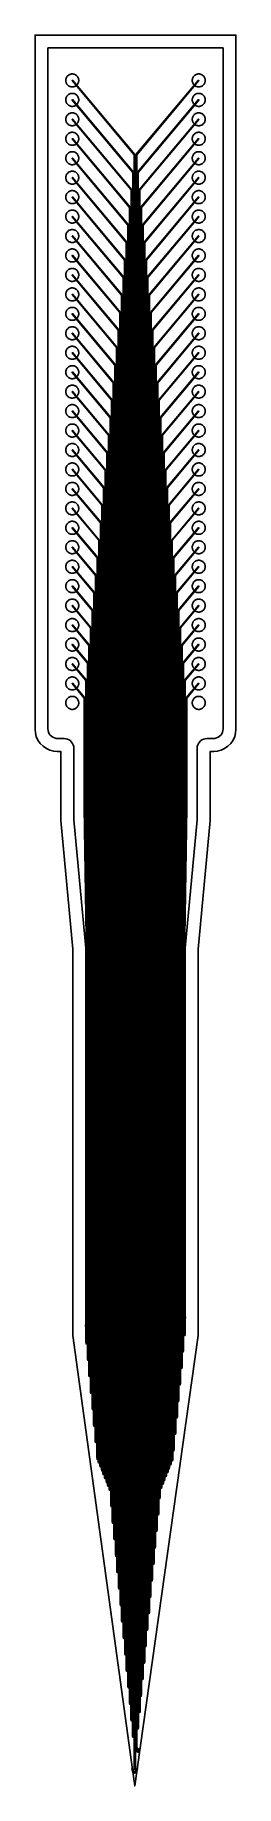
# Model space of a CAD drawing. Header units: metres. Extents: x -1550 to 1550, y -904 to 26100.
import ezdxf

# ---------------------------------------------------------------- set-up
doc = ezdxf.new("R2010")
doc.units = ezdxf.units.M
for name, color, linetype in [('Electrodes', 2, 'CONTINUOUS'), ('Etching', 1, 'CONTINUOUS'), ('Metal', 4, 'CONTINUOUS'), ('Polyimide', 3, 'CONTINUOUS'), ('Polyimide_Negative', 5, 'CONTINUOUS')]:
    doc.layers.add(name, color=color, linetype=linetype)

msp = doc.modelspace()

# ---------------------------------------------------------------- linework, layer by layer
at = {"layer": 'Electrodes'}
for points in [[(764, 6316), (765, 6316), (765, 6316), (765, 6316), (765, 6316), (765, 6316), (765, 6316), (765, 6316), (766, 6316), (766, 6316), (766, 6316), (766, 6316), (766, 6316), (766, 6317), (766, 6317), (766, 6317), (766, 6317), (766, 6317), (766, 6317), (766, 6317), (766, 6317), (766, 6317), (766, 6318), (766, 6318), (766, 6325), (766, 6325), (766, 6325), (766, 6325), (766, 6325), (766, 6325), (766, 6326), (766, 6326), (766, 6326), (766, 6326), (766, 6326), (766, 6326), (766, 6326), (766, 6326), (766, 6326), (766, 6326), (765, 6327), (765, 6327), (765, 6327), (765, 6327), (765, 6327), (765, 6327), (765, 6327), (764, 6327), (758, 6327), (757, 6327), (757, 6327), (757, 6327), (757, 6327), (757, 6327), (757, 6327), (757, 6327), (756, 6326), (756, 6326), (756, 6326), (756, 6326), (756, 6326), (756, 6326), (756, 6326), (756, 6326), (756, 6326), (756, 6326), (756, 6325), (756, 6325), (756, 6325), (756, 6325), (756, 6325), (756, 6325), (756, 6318), (756, 6318), (756, 6317), (756, 6317), (756, 6317), (756, 6317), (756, 6317), (756, 6317), (756, 6317), (756, 6317), (756, 6317), (756, 6316), (756, 6316), (756, 6316), (756, 6316), (756, 6316), (757, 6316), (757, 6316), (757, 6316), (757, 6316), (757, 6316), (757, 6316), (757, 6316), (758, 6316), (764, 6316)], [(-758, 6189), (-757, 6189), (-757, 6189), (-757, 6189), (-757, 6189), (-757, 6189), (-757, 6189), (-757, 6189), (-756, 6189), (-756, 6189), (-756, 6189), (-756, 6189), (-756, 6189), (-756, 6190), (-756, 6190), (-756, 6190), (-756, 6190), (-756, 6190), (-756, 6190), (-756, 6190), (-756, 6190), (-756, 6191), (-756, 6191), (-756, 6191), (-756, 6198), (-756, 6198), (-756, 6198), (-756, 6198), (-756, 6198), (-756, 6198), (-756, 6199), (-756, 6199), (-756, 6199), (-756, 6199), (-756, 6199), (-756, 6199), (-756, 6199), (-756, 6199), (-756, 6199), (-756, 6199), (-757, 6200), (-757, 6200), (-757, 6200), (-757, 6200), (-757, 6200), (-757, 6200), (-757, 6200), (-758, 6200), (-764, 6200), (-765, 6200), (-765, 6200), (-765, 6200), (-765, 6200), (-765, 6200), (-765, 6200), (-765, 6200), (-766, 6199), (-766, 6199), (-766, 6199), (-766, 6199), (-766, 6199), (-766, 6199), (-766, 6199), (-766, 6199), (-766, 6199), (-766, 6199), (-766, 6198), (-766, 6198), (-766, 6198), (-766, 6198), (-766, 6198), (-766, 6198), (-766, 6191), (-766, 6191), (-766, 6191), (-766, 6190), (-766, 6190), (-766, 6190), (-766, 6190), (-766, 6190), (-766, 6190), (-766, 6190), (-766, 6190), (-766, 6189), (-766, 6189), (-766, 6189), (-766, 6189), (-766, 6189), (-765, 6189), (-765, 6189), (-765, 6189), (-765, 6189), (-765, 6189), (-765, 6189), (-765, 6189), (-764, 6189), (-758, 6189)], [(-734, 5935), (-733, 5935), (-733, 5935), (-733, 5935), (-733, 5935), (-733, 5935), (-733, 5935), (-733, 5935), (-732, 5935), (-732, 5935), (-732, 5935), (-732, 5935), (-732, 5935), (-732, 5936), (-732, 5936), (-732, 5936), (-732, 5936), (-732, 5936), (-732, 5936), (-732, 5936), (-732, 5936), (-732, 5937), (-732, 5937), (-732, 5937), (-732, 5944), (-732, 5944), (-732, 5944), (-732, 5944), (-732, 5944), (-732, 5944), (-732, 5945), (-732, 5945), (-732, 5945), (-732, 5945), (-732, 5945), (-732, 5945), (-732, 5945), (-732, 5945), (-732, 5945), (-732, 5946), (-733, 5946), (-733, 5946), (-733, 5946), (-733, 5946), (-733, 5946), (-733, 5946), (-733, 5946), (-734, 5946), (-740, 5946), (-741, 5946), (-741, 5946), (-741, 5946), (-741, 5946), (-741, 5946), (-741, 5946), (-741, 5946), (-742, 5946), (-742, 5945), (-742, 5945), (-742, 5945), (-742, 5945), (-742, 5945), (-742, 5945), (-742, 5945), (-742, 5945), (-742, 5945), (-742, 5944), (-742, 5944), (-742, 5944), (-742, 5944), (-742, 5944), (-742, 5944), (-742, 5937), (-742, 5937), (-742, 5937), (-742, 5936), (-742, 5936), (-742, 5936), (-742, 5936), (-742, 5936), (-742, 5936), (-742, 5936), (-742, 5936), (-742, 5935), (-742, 5935), (-742, 5935), (-742, 5935), (-742, 5935), (-741, 5935), (-741, 5935), (-741, 5935), (-741, 5935), (-741, 5935), (-741, 5935), (-741, 5935), (-740, 5935), (-734, 5935)], [(740, 6062), (741, 6062), (741, 6062), (741, 6062), (741, 6062), (741, 6062), (741, 6062), (741, 6062), (742, 6062), (742, 6062), (742, 6062), (742, 6062), (742, 6062), (742, 6063), (742, 6063), (742, 6063), (742, 6063), (742, 6063), (742, 6063), (742, 6063), (742, 6063), (742, 6064), (742, 6064), (742, 6064), (742, 6071), (742, 6071), (742, 6071), (742, 6071), (742, 6071), (742, 6071), (742, 6072), (742, 6072), (742, 6072), (742, 6072), (742, 6072), (742, 6072), (742, 6072), (742, 6072), (742, 6072), (742, 6073), (741, 6073), (741, 6073), (741, 6073), (741, 6073), (741, 6073), (741, 6073), (741, 6073), (740, 6073), (734, 6073), (733, 6073), (733, 6073), (733, 6073), (733, 6073), (733, 6073), (733, 6073), (733, 6073), (732, 6073), (732, 6072), (732, 6072), (732, 6072), (732, 6072), (732, 6072), (732, 6072), (732, 6072), (732, 6072), (732, 6072), (732, 6071), (732, 6071), (732, 6071), (732, 6071), (732, 6071), (732, 6071), (732, 6064), (732, 6064), (732, 6064), (732, 6063), (732, 6063), (732, 6063), (732, 6063), (732, 6063), (732, 6063), (732, 6063), (732, 6063), (732, 6062), (732, 6062), (732, 6062), (732, 6062), (732, 6062), (733, 6062), (733, 6062), (733, 6062), (733, 6062), (733, 6062), (733, 6062), (733, 6062), (734, 6062), (740, 6062)], [(-710, 5681), (-709, 5681), (-709, 5681), (-709, 5681), (-709, 5681), (-709, 5681), (-709, 5681), (-709, 5681), (-708, 5681), (-708, 5681), (-708, 5681), (-708, 5681), (-708, 5681), (-708, 5682), (-708, 5682), (-708, 5682), (-708, 5682), (-708, 5682), (-708, 5682), (-708, 5682), (-708, 5682), (-708, 5683), (-708, 5683), (-708, 5683), (-708, 5690), (-708, 5690), (-708, 5690), (-708, 5690), (-708, 5690), (-708, 5691), (-708, 5691), (-708, 5691), (-708, 5691), (-708, 5691), (-708, 5691), (-708, 5691), (-708, 5691), (-708, 5691), (-708, 5691), (-708, 5692), (-709, 5692), (-709, 5692), (-709, 5692), (-709, 5692), (-709, 5692), (-709, 5692), (-709, 5692), (-710, 5692), (-716, 5692), (-717, 5692), (-717, 5692), (-717, 5692), (-717, 5692), (-717, 5692), (-717, 5692), (-717, 5692), (-718, 5692), (-718, 5691), (-718, 5691), (-718, 5691), (-718, 5691), (-718, 5691), (-718, 5691), (-718, 5691), (-718, 5691), (-718, 5691), (-718, 5691), (-718, 5690), (-718, 5690), (-718, 5690), (-718, 5690), (-718, 5690), (-718, 5683), (-718, 5683), (-718, 5683), (-718, 5682), (-718, 5682), (-718, 5682), (-718, 5682), (-718, 5682), (-718, 5682), (-718, 5682), (-718, 5682), (-718, 5681), (-718, 5681), (-718, 5681), (-718, 5681), (-718, 5681), (-717, 5681), (-717, 5681), (-717, 5681), (-717, 5681), (-717, 5681), (-717, 5681), (-717, 5681), (-716, 5681), (-710, 5681)], [(716, 5808), (717, 5808), (717, 5808), (717, 5808), (717, 5808), (717, 5808), (717, 5808), (717, 5808), (718, 5808), (718, 5808), (718, 5808), (718, 5808), (718, 5808), (718, 5809), (718, 5809), (718, 5809), (718, 5809), (718, 5809), (718, 5809), (718, 5809), (718, 5809), (718, 5810), (718, 5810), (718, 5810), (718, 5817), (718, 5817), (718, 5817), (718, 5817), (718, 5817), (718, 5818), (718, 5818), (718, 5818), (718, 5818), (718, 5818), (718, 5818), (718, 5818), (718, 5818), (718, 5818), (718, 5818), (718, 5819), (717, 5819), (717, 5819), (717, 5819), (717, 5819), (717, 5819), (717, 5819), (717, 5819), (716, 5819), (710, 5819), (709, 5819), (709, 5819), (709, 5819), (709, 5819), (709, 5819), (709, 5819), (709, 5819), (708, 5819), (708, 5818), (708, 5818), (708, 5818), (708, 5818), (708, 5818), (708, 5818), (708, 5818), (708, 5818), (708, 5818), (708, 5818), (708, 5817), (708, 5817), (708, 5817), (708, 5817), (708, 5817), (708, 5810), (708, 5810), (708, 5810), (708, 5809), (708, 5809), (708, 5809), (708, 5809), (708, 5809), (708, 5809), (708, 5809), (708, 5809), (708, 5808), (708, 5808), (708, 5808), (708, 5808), (708, 5808), (709, 5808), (709, 5808), (709, 5808), (709, 5808), (709, 5808), (709, 5808), (709, 5808), (710, 5808), (716, 5808)], [(-686, 5427), (-685, 5427), (-685, 5427), (-685, 5427), (-685, 5427), (-685, 5427), (-685, 5427), (-685, 5427), (-684, 5427), (-684, 5427), (-684, 5427), (-684, 5427), (-684, 5428), (-684, 5428), (-684, 5428), (-684, 5428), (-684, 5428), (-684, 5428), (-684, 5428), (-684, 5428), (-684, 5428), (-684, 5429), (-684, 5429), (-684, 5429), (-684, 5436), (-684, 5436), (-684, 5436), (-684, 5436), (-684, 5436), (-684, 5437), (-684, 5437), (-684, 5437), (-684, 5437), (-684, 5437), (-684, 5437), (-684, 5437), (-684, 5437), (-684, 5437), (-684, 5438), (-684, 5438), (-685, 5438), (-685, 5438), (-685, 5438), (-685, 5438), (-685, 5438), (-685, 5438), (-685, 5438), (-686, 5438), (-692, 5438), (-693, 5438), (-693, 5438), (-693, 5438), (-693, 5438), (-693, 5438), (-693, 5438), (-693, 5438), (-694, 5438), (-694, 5438), (-694, 5437), (-694, 5437), (-694, 5437), (-694, 5437), (-694, 5437), (-694, 5437), (-694, 5437), (-694, 5437), (-694, 5437), (-694, 5436), (-694, 5436), (-694, 5436), (-694, 5436), (-694, 5436), (-694, 5429), (-694, 5429), (-694, 5429), (-694, 5428), (-694, 5428), (-694, 5428), (-694, 5428), (-694, 5428), (-694, 5428), (-694, 5428), (-694, 5428), (-694, 5428), (-694, 5427), (-694, 5427), (-694, 5427), (-694, 5427), (-693, 5427), (-693, 5427), (-693, 5427), (-693, 5427), (-693, 5427), (-693, 5427), (-693, 5427), (-692, 5427), (-686, 5427)], [(692, 5554), (693, 5554), (693, 5554), (693, 5554), (693, 5554), (693, 5554), (693, 5554), (693, 5554), (694, 5554), (694, 5554), (694, 5554), (694, 5554), (694, 5554), (694, 5555), (694, 5555), (694, 5555), (694, 5555), (694, 5555), (694, 5555), (694, 5555), (694, 5555), (694, 5556), (694, 5556), (694, 5556), (694, 5563), (694, 5563), (694, 5563), (694, 5563), (694, 5563), (694, 5564), (694, 5564), (694, 5564), (694, 5564), (694, 5564), (694, 5564), (694, 5564), (694, 5564), (694, 5564), (694, 5564), (694, 5565), (693, 5565), (693, 5565), (693, 5565), (693, 5565), (693, 5565), (693, 5565), (693, 5565), (692, 5565), (686, 5565), (685, 5565), (685, 5565), (685, 5565), (685, 5565), (685, 5565), (685, 5565), (685, 5565), (684, 5565), (684, 5564), (684, 5564), (684, 5564), (684, 5564), (684, 5564), (684, 5564), (684, 5564), (684, 5564), (684, 5564), (684, 5564), (684, 5563), (684, 5563), (684, 5563), (684, 5563), (684, 5563), (684, 5556), (684, 5556), (684, 5556), (684, 5555), (684, 5555), (684, 5555), (684, 5555), (684, 5555), (684, 5555), (684, 5555), (684, 5555), (684, 5554), (684, 5554), (684, 5554), (684, 5554), (684, 5554), (685, 5554), (685, 5554), (685, 5554), (685, 5554), (685, 5554), (685, 5554), (685, 5554), (686, 5554), (692, 5554)], [(-662, 5173), (-661, 5173), (-661, 5173), (-661, 5173), (-661, 5173), (-661, 5173), (-661, 5173), (-661, 5173), (-660, 5173), (-660, 5173), (-660, 5173), (-660, 5173), (-660, 5174), (-660, 5174), (-660, 5174), (-660, 5174), (-660, 5174), (-660, 5174), (-660, 5174), (-660, 5174), (-660, 5175), (-660, 5175), (-660, 5175), (-660, 5175), (-660, 5182), (-660, 5182), (-660, 5182), (-660, 5182), (-660, 5182), (-660, 5183), (-660, 5183), (-660, 5183), (-660, 5183), (-660, 5183), (-660, 5183), (-660, 5183), (-660, 5183), (-660, 5183), (-660, 5184), (-660, 5184), (-661, 5184), (-661, 5184), (-661, 5184), (-661, 5184), (-661, 5184), (-661, 5184), (-661, 5184), (-662, 5184), (-668, 5184), (-669, 5184), (-669, 5184), (-669, 5184), (-669, 5184), (-669, 5184), (-669, 5184), (-669, 5184), (-670, 5184), (-670, 5184), (-670, 5183), (-670, 5183), (-670, 5183), (-670, 5183), (-670, 5183), (-670, 5183), (-670, 5183), (-670, 5183), (-670, 5183), (-670, 5182), (-670, 5182), (-670, 5182), (-670, 5182), (-670, 5182), (-670, 5175), (-670, 5175), (-670, 5175), (-670, 5175), (-670, 5174), (-670, 5174), (-670, 5174), (-670, 5174), (-670, 5174), (-670, 5174), (-670, 5174), (-670, 5174), (-670, 5173), (-670, 5173), (-670, 5173), (-670, 5173), (-669, 5173), (-669, 5173), (-669, 5173), (-669, 5173), (-669, 5173), (-669, 5173), (-669, 5173), (-668, 5173), (-662, 5173)], [(668, 5300), (669, 5300), (669, 5300), (669, 5300), (669, 5300), (669, 5300), (669, 5300), (669, 5300), (670, 5300), (670, 5300), (670, 5300), (670, 5300), (670, 5301), (670, 5301), (670, 5301), (670, 5301), (670, 5301), (670, 5301), (670, 5301), (670, 5301), (670, 5301), (670, 5302), (670, 5302), (670, 5302), (670, 5309), (670, 5309), (670, 5309), (670, 5309), (670, 5309), (670, 5310), (670, 5310), (670, 5310), (670, 5310), (670, 5310), (670, 5310), (670, 5310), (670, 5310), (670, 5310), (670, 5311), (670, 5311), (669, 5311), (669, 5311), (669, 5311), (669, 5311), (669, 5311), (669, 5311), (669, 5311), (668, 5311), (662, 5311), (661, 5311), (661, 5311), (661, 5311), (661, 5311), (661, 5311), (661, 5311), (661, 5311), (660, 5311), (660, 5311), (660, 5310), (660, 5310), (660, 5310), (660, 5310), (660, 5310), (660, 5310), (660, 5310), (660, 5310), (660, 5310), (660, 5309), (660, 5309), (660, 5309), (660, 5309), (660, 5309), (660, 5302), (660, 5302), (660, 5302), (660, 5301), (660, 5301), (660, 5301), (660, 5301), (660, 5301), (660, 5301), (660, 5301), (660, 5301), (660, 5301), (660, 5300), (660, 5300), (660, 5300), (660, 5300), (661, 5300), (661, 5300), (661, 5300), (661, 5300), (661, 5300), (661, 5300), (661, 5300), (662, 5300), (668, 5300)], [(-638, 4919), (-637, 4919), (-637, 4919), (-637, 4919), (-637, 4919), (-637, 4919), (-637, 4919), (-637, 4919), (-636, 4919), (-636, 4919), (-636, 4919), (-636, 4919), (-636, 4920), (-636, 4920), (-636, 4920), (-636, 4920), (-636, 4920), (-636, 4920), (-636, 4920), (-636, 4920), (-636, 4921), (-636, 4921), (-636, 4921), (-636, 4921), (-636, 4928), (-636, 4928), (-636, 4928), (-636, 4928), (-636, 4928), (-636, 4929), (-636, 4929), (-636, 4929), (-636, 4929), (-636, 4929), (-636, 4929), (-636, 4929), (-636, 4929), (-636, 4929), (-636, 4930), (-636, 4930), (-637, 4930), (-637, 4930), (-637, 4930), (-637, 4930), (-637, 4930), (-637, 4930), (-637, 4930), (-638, 4930), (-644, 4930), (-645, 4930), (-645, 4930), (-645, 4930), (-645, 4930), (-645, 4930), (-645, 4930), (-645, 4930), (-646, 4930), (-646, 4930), (-646, 4929), (-646, 4929), (-646, 4929), (-646, 4929), (-646, 4929), (-646, 4929), (-646, 4929), (-646, 4929), (-646, 4929), (-646, 4928), (-646, 4928), (-646, 4928), (-646, 4928), (-646, 4928), (-646, 4921), (-646, 4921), (-646, 4921), (-646, 4921), (-646, 4920), (-646, 4920), (-646, 4920), (-646, 4920), (-646, 4920), (-646, 4920), (-646, 4920), (-646, 4920), (-646, 4919), (-646, 4919), (-646, 4919), (-646, 4919), (-645, 4919), (-645, 4919), (-645, 4919), (-645, 4919), (-645, 4919), (-645, 4919), (-645, 4919), (-644, 4919), (-638, 4919)], [(644, 5046), (645, 5046), (645, 5046), (645, 5046), (645, 5046), (645, 5046), (645, 5046), (645, 5046), (646, 5046), (646, 5046), (646, 5046), (646, 5046), (646, 5047), (646, 5047), (646, 5047), (646, 5047), (646, 5047), (646, 5047), (646, 5047), (646, 5047), (646, 5048), (646, 5048), (646, 5048), (646, 5048), (646, 5055), (646, 5055), (646, 5055), (646, 5055), (646, 5055), (646, 5056), (646, 5056), (646, 5056), (646, 5056), (646, 5056), (646, 5056), (646, 5056), (646, 5056), (646, 5056), (646, 5057), (646, 5057), (645, 5057), (645, 5057), (645, 5057), (645, 5057), (645, 5057), (645, 5057), (645, 5057), (644, 5057), (638, 5057), (637, 5057), (637, 5057), (637, 5057), (637, 5057), (637, 5057), (637, 5057), (637, 5057), (636, 5057), (636, 5057), (636, 5056), (636, 5056), (636, 5056), (636, 5056), (636, 5056), (636, 5056), (636, 5056), (636, 5056), (636, 5056), (636, 5055), (636, 5055), (636, 5055), (636, 5055), (636, 5055), (636, 5048), (636, 5048), (636, 5048), (636, 5048), (636, 5047), (636, 5047), (636, 5047), (636, 5047), (636, 5047), (636, 5047), (636, 5047), (636, 5047), (636, 5046), (636, 5046), (636, 5046), (636, 5046), (637, 5046), (637, 5046), (637, 5046), (637, 5046), (637, 5046), (637, 5046), (637, 5046), (638, 5046), (644, 5046)], [(-614, 4665), (-613, 4665), (-613, 4665), (-613, 4665), (-613, 4665), (-613, 4665), (-613, 4665), (-613, 4665), (-612, 4665), (-612, 4665), (-612, 4665), (-612, 4666), (-612, 4666), (-612, 4666), (-612, 4666), (-612, 4666), (-612, 4666), (-612, 4666), (-612, 4666), (-612, 4666), (-612, 4667), (-612, 4667), (-612, 4667), (-612, 4667), (-612, 4674), (-612, 4674), (-612, 4674), (-612, 4674), (-612, 4675), (-612, 4675), (-612, 4675), (-612, 4675), (-612, 4675), (-612, 4675), (-612, 4675), (-612, 4675), (-612, 4675), (-612, 4676), (-612, 4676), (-612, 4676), (-613, 4676), (-613, 4676), (-613, 4676), (-613, 4676), (-613, 4676), (-613, 4676), (-613, 4676), (-614, 4676), (-620, 4676), (-621, 4676), (-621, 4676), (-621, 4676), (-621, 4676), (-621, 4676), (-621, 4676), (-621, 4676), (-622, 4676), (-622, 4676), (-622, 4676), (-622, 4675), (-622, 4675), (-622, 4675), (-622, 4675), (-622, 4675), (-622, 4675), (-622, 4675), (-622, 4675), (-622, 4675), (-622, 4674), (-622, 4674), (-622, 4674), (-622, 4674), (-622, 4667), (-622, 4667), (-622, 4667), (-622, 4667), (-622, 4666), (-622, 4666), (-622, 4666), (-622, 4666), (-622, 4666), (-622, 4666), (-622, 4666), (-622, 4666), (-622, 4666), (-622, 4665), (-622, 4665), (-622, 4665), (-621, 4665), (-621, 4665), (-621, 4665), (-621, 4665), (-621, 4665), (-621, 4665), (-621, 4665), (-620, 4665), (-614, 4665)], [(620, 4792), (621, 4792), (621, 4792), (621, 4792), (621, 4792), (621, 4792), (621, 4792), (621, 4792), (622, 4792), (622, 4792), (622, 4792), (622, 4792), (622, 4793), (622, 4793), (622, 4793), (622, 4793), (622, 4793), (622, 4793), (622, 4793), (622, 4793), (622, 4794), (622, 4794), (622, 4794), (622, 4794), (622, 4801), (622, 4801), (622, 4801), (622, 4801), (622, 4801), (622, 4802), (622, 4802), (622, 4802), (622, 4802), (622, 4802), (622, 4802), (622, 4802), (622, 4802), (622, 4803), (622, 4803), (622, 4803), (621, 4803), (621, 4803), (621, 4803), (621, 4803), (621, 4803), (621, 4803), (621, 4803), (620, 4803), (614, 4803), (613, 4803), (613, 4803), (613, 4803), (613, 4803), (613, 4803), (613, 4803), (613, 4803), (612, 4803), (612, 4803), (612, 4803), (612, 4802), (612, 4802), (612, 4802), (612, 4802), (612, 4802), (612, 4802), (612, 4802), (612, 4802), (612, 4801), (612, 4801), (612, 4801), (612, 4801), (612, 4801), (612, 4794), (612, 4794), (612, 4794), (612, 4794), (612, 4793), (612, 4793), (612, 4793), (612, 4793), (612, 4793), (612, 4793), (612, 4793), (612, 4793), (612, 4792), (612, 4792), (612, 4792), (612, 4792), (613, 4792), (613, 4792), (613, 4792), (613, 4792), (613, 4792), (613, 4792), (613, 4792), (614, 4792), (620, 4792)], [(-590, 4411), (-589, 4411), (-589, 4411), (-589, 4411), (-589, 4411), (-589, 4411), (-589, 4411), (-589, 4411), (-588, 4411), (-588, 4411), (-588, 4411), (-588, 4412), (-588, 4412), (-588, 4412), (-588, 4412), (-588, 4412), (-588, 4412), (-588, 4412), (-588, 4412), (-588, 4412), (-588, 4413), (-588, 4413), (-588, 4413), (-588, 4413), (-588, 4420), (-588, 4420), (-588, 4420), (-588, 4420), (-588, 4421), (-588, 4421), (-588, 4421), (-588, 4421), (-588, 4421), (-588, 4421), (-588, 4421), (-588, 4421), (-588, 4421), (-588, 4422), (-588, 4422), (-588, 4422), (-589, 4422), (-589, 4422), (-589, 4422), (-589, 4422), (-589, 4422), (-589, 4422), (-589, 4422), (-590, 4422), (-596, 4422), (-597, 4422), (-597, 4422), (-597, 4422), (-597, 4422), (-597, 4422), (-597, 4422), (-597, 4422), (-598, 4422), (-598, 4422), (-598, 4422), (-598, 4421), (-598, 4421), (-598, 4421), (-598, 4421), (-598, 4421), (-598, 4421), (-598, 4421), (-598, 4421), (-598, 4421), (-598, 4420), (-598, 4420), (-598, 4420), (-598, 4420), (-598, 4413), (-598, 4413), (-598, 4413), (-598, 4413), (-598, 4412), (-598, 4412), (-598, 4412), (-598, 4412), (-598, 4412), (-598, 4412), (-598, 4412), (-598, 4412), (-598, 4412), (-598, 4411), (-598, 4411), (-598, 4411), (-597, 4411), (-597, 4411), (-597, 4411), (-597, 4411), (-597, 4411), (-597, 4411), (-597, 4411), (-596, 4411), (-590, 4411)], [(-566, 4351), (-565, 4351), (-565, 4351), (-565, 4351), (-565, 4351), (-565, 4351), (-565, 4351), (-565, 4351), (-564, 4351), (-564, 4351), (-564, 4351), (-564, 4352), (-564, 4352), (-564, 4352), (-564, 4352), (-564, 4352), (-564, 4352), (-564, 4352), (-564, 4352), (-564, 4352), (-564, 4353), (-564, 4353), (-564, 4353), (-564, 4353), (-564, 4360), (-564, 4360), (-564, 4360), (-564, 4360), (-564, 4361), (-564, 4361), (-564, 4361), (-564, 4361), (-564, 4361), (-564, 4361), (-564, 4361), (-564, 4361), (-564, 4361), (-564, 4362), (-564, 4362), (-564, 4362), (-565, 4362), (-565, 4362), (-565, 4362), (-565, 4362), (-565, 4362), (-565, 4362), (-565, 4362), (-566, 4362), (-572, 4362), (-573, 4362), (-573, 4362), (-573, 4362), (-573, 4362), (-573, 4362), (-573, 4362), (-573, 4362), (-574, 4362), (-574, 4362), (-574, 4362), (-574, 4361), (-574, 4361), (-574, 4361), (-574, 4361), (-574, 4361), (-574, 4361), (-574, 4361), (-574, 4361), (-574, 4361), (-574, 4360), (-574, 4360), (-574, 4360), (-574, 4360), (-574, 4353), (-574, 4353), (-574, 4353), (-574, 4353), (-574, 4352), (-574, 4352), (-574, 4352), (-574, 4352), (-574, 4352), (-574, 4352), (-574, 4352), (-574, 4352), (-574, 4352), (-574, 4351), (-574, 4351), (-574, 4351), (-573, 4351), (-573, 4351), (-573, 4351), (-573, 4351), (-573, 4351), (-573, 4351), (-573, 4351), (-572, 4351), (-566, 4351)], [(548, 4321), (549, 4321), (549, 4321), (549, 4321), (549, 4321), (549, 4321), (549, 4321), (549, 4321), (550, 4321), (550, 4321), (550, 4321), (550, 4322), (550, 4322), (550, 4322), (550, 4322), (550, 4322), (550, 4322), (550, 4322), (550, 4322), (550, 4322), (550, 4323), (550, 4323), (550, 4323), (550, 4323), (550, 4330), (550, 4330), (550, 4330), (550, 4330), (550, 4331), (550, 4331), (550, 4331), (550, 4331), (550, 4331), (550, 4331), (550, 4331), (550, 4331), (550, 4331), (550, 4332), (550, 4332), (550, 4332), (549, 4332), (549, 4332), (549, 4332), (549, 4332), (549, 4332), (549, 4332), (549, 4332), (548, 4332), (542, 4332), (541, 4332), (541, 4332), (541, 4332), (541, 4332), (541, 4332), (541, 4332), (541, 4332), (540, 4332), (540, 4332), (540, 4332), (540, 4331), (540, 4331), (540, 4331), (540, 4331), (540, 4331), (540, 4331), (540, 4331), (540, 4331), (540, 4331), (540, 4330), (540, 4330), (540, 4330), (540, 4330), (540, 4323), (540, 4323), (540, 4323), (540, 4323), (540, 4322), (540, 4322), (540, 4322), (540, 4322), (540, 4322), (540, 4322), (540, 4322), (540, 4322), (540, 4322), (540, 4321), (540, 4321), (540, 4321), (541, 4321), (541, 4321), (541, 4321), (541, 4321), (541, 4321), (541, 4321), (541, 4321), (542, 4321), (548, 4321)], [(572, 4381), (573, 4381), (573, 4381), (573, 4381), (573, 4381), (573, 4381), (573, 4381), (573, 4381), (574, 4381), (574, 4381), (574, 4381), (574, 4382), (574, 4382), (574, 4382), (574, 4382), (574, 4382), (574, 4382), (574, 4382), (574, 4382), (574, 4382), (574, 4383), (574, 4383), (574, 4383), (574, 4383), (574, 4390), (574, 4390), (574, 4390), (574, 4390), (574, 4391), (574, 4391), (574, 4391), (574, 4391), (574, 4391), (574, 4391), (574, 4391), (574, 4391), (574, 4391), (574, 4392), (574, 4392), (574, 4392), (573, 4392), (573, 4392), (573, 4392), (573, 4392), (573, 4392), (573, 4392), (573, 4392), (572, 4392), (566, 4392), (565, 4392), (565, 4392), (565, 4392), (565, 4392), (565, 4392), (565, 4392), (565, 4392), (564, 4392), (564, 4392), (564, 4392), (564, 4391), (564, 4391), (564, 4391), (564, 4391), (564, 4391), (564, 4391), (564, 4391), (564, 4391), (564, 4391), (564, 4390), (564, 4390), (564, 4390), (564, 4390), (564, 4383), (564, 4383), (564, 4383), (564, 4383), (564, 4382), (564, 4382), (564, 4382), (564, 4382), (564, 4382), (564, 4382), (564, 4382), (564, 4382), (564, 4382), (564, 4381), (564, 4381), (564, 4381), (565, 4381), (565, 4381), (565, 4381), (565, 4381), (565, 4381), (565, 4381), (565, 4381), (566, 4381), (572, 4381)], [(596, 4538), (597, 4538), (597, 4538), (597, 4538), (597, 4538), (597, 4538), (597, 4538), (597, 4538), (598, 4538), (598, 4538), (598, 4538), (598, 4539), (598, 4539), (598, 4539), (598, 4539), (598, 4539), (598, 4539), (598, 4539), (598, 4539), (598, 4539), (598, 4540), (598, 4540), (598, 4540), (598, 4540), (598, 4547), (598, 4547), (598, 4547), (598, 4547), (598, 4548), (598, 4548), (598, 4548), (598, 4548), (598, 4548), (598, 4548), (598, 4548), (598, 4548), (598, 4548), (598, 4549), (598, 4549), (598, 4549), (597, 4549), (597, 4549), (597, 4549), (597, 4549), (597, 4549), (597, 4549), (597, 4549), (596, 4549), (590, 4549), (589, 4549), (589, 4549), (589, 4549), (589, 4549), (589, 4549), (589, 4549), (589, 4549), (588, 4549), (588, 4549), (588, 4549), (588, 4548), (588, 4548), (588, 4548), (588, 4548), (588, 4548), (588, 4548), (588, 4548), (588, 4548), (588, 4548), (588, 4547), (588, 4547), (588, 4547), (588, 4547), (588, 4540), (588, 4540), (588, 4540), (588, 4540), (588, 4539), (588, 4539), (588, 4539), (588, 4539), (588, 4539), (588, 4539), (588, 4539), (588, 4539), (588, 4539), (588, 4538), (588, 4538), (588, 4538), (589, 4538), (589, 4538), (589, 4538), (589, 4538), (589, 4538), (589, 4538), (589, 4538), (590, 4538), (596, 4538)], [(-542, 4291), (-541, 4291), (-541, 4291), (-541, 4291), (-541, 4291), (-541, 4291), (-541, 4291), (-541, 4291), (-540, 4291), (-540, 4291), (-540, 4291), (-540, 4292), (-540, 4292), (-540, 4292), (-540, 4292), (-540, 4292), (-540, 4292), (-540, 4292), (-540, 4292), (-540, 4292), (-540, 4293), (-540, 4293), (-540, 4293), (-540, 4293), (-540, 4300), (-540, 4300), (-540, 4300), (-540, 4300), (-540, 4301), (-540, 4301), (-540, 4301), (-540, 4301), (-540, 4301), (-540, 4301), (-540, 4301), (-540, 4301), (-540, 4301), (-540, 4302), (-540, 4302), (-540, 4302), (-541, 4302), (-541, 4302), (-541, 4302), (-541, 4302), (-541, 4302), (-541, 4302), (-541, 4302), (-542, 4302), (-548, 4302), (-549, 4302), (-549, 4302), (-549, 4302), (-549, 4302), (-549, 4302), (-549, 4302), (-549, 4302), (-550, 4302), (-550, 4302), (-550, 4302), (-550, 4301), (-550, 4301), (-550, 4301), (-550, 4301), (-550, 4301), (-550, 4301), (-550, 4301), (-550, 4301), (-550, 4301), (-550, 4300), (-550, 4300), (-550, 4300), (-550, 4300), (-550, 4293), (-550, 4293), (-550, 4293), (-550, 4293), (-550, 4292), (-550, 4292), (-550, 4292), (-550, 4292), (-550, 4292), (-550, 4292), (-550, 4292), (-550, 4292), (-550, 4292), (-550, 4291), (-550, 4291), (-550, 4291), (-549, 4291), (-549, 4291), (-549, 4291), (-549, 4291), (-549, 4291), (-549, 4291), (-549, 4291), (-548, 4291), (-542, 4291)], [(-518, 4231), (-517, 4231), (-517, 4231), (-517, 4231), (-517, 4231), (-517, 4231), (-517, 4231), (-517, 4231), (-516, 4231), (-516, 4231), (-516, 4231), (-516, 4232), (-516, 4232), (-516, 4232), (-516, 4232), (-516, 4232), (-516, 4232), (-516, 4232), (-516, 4232), (-516, 4232), (-516, 4233), (-516, 4233), (-516, 4233), (-516, 4233), (-516, 4240), (-516, 4240), (-516, 4240), (-516, 4240), (-516, 4241), (-516, 4241), (-516, 4241), (-516, 4241), (-516, 4241), (-516, 4241), (-516, 4241), (-516, 4241), (-516, 4241), (-516, 4242), (-516, 4242), (-516, 4242), (-517, 4242), (-517, 4242), (-517, 4242), (-517, 4242), (-517, 4242), (-517, 4242), (-517, 4242), (-518, 4242), (-524, 4242), (-525, 4242), (-525, 4242), (-525, 4242), (-525, 4242), (-525, 4242), (-525, 4242), (-525, 4242), (-526, 4242), (-526, 4242), (-526, 4242), (-526, 4241), (-526, 4241), (-526, 4241), (-526, 4241), (-526, 4241), (-526, 4241), (-526, 4241), (-526, 4241), (-526, 4241), (-526, 4240), (-526, 4240), (-526, 4240), (-526, 4240), (-526, 4233), (-526, 4233), (-526, 4233), (-526, 4233), (-526, 4232), (-526, 4232), (-526, 4232), (-526, 4232), (-526, 4232), (-526, 4232), (-526, 4232), (-526, 4232), (-526, 4232), (-526, 4231), (-526, 4231), (-526, 4231), (-525, 4231), (-525, 4231), (-525, 4231), (-525, 4231), (-525, 4231), (-525, 4231), (-525, 4231), (-524, 4231), (-518, 4231)], [(-494, 4171), (-493, 4171), (-493, 4171), (-493, 4171), (-493, 4171), (-493, 4171), (-493, 4171), (-493, 4171), (-492, 4171), (-492, 4171), (-492, 4171), (-492, 4172), (-492, 4172), (-492, 4172), (-492, 4172), (-492, 4172), (-492, 4172), (-492, 4172), (-492, 4172), (-492, 4172), (-492, 4173), (-492, 4173), (-492, 4173), (-492, 4173), (-492, 4180), (-492, 4180), (-492, 4180), (-492, 4180), (-492, 4181), (-492, 4181), (-492, 4181), (-492, 4181), (-492, 4181), (-492, 4181), (-492, 4181), (-492, 4181), (-492, 4181), (-492, 4182), (-492, 4182), (-492, 4182), (-493, 4182), (-493, 4182), (-493, 4182), (-493, 4182), (-493, 4182), (-493, 4182), (-493, 4182), (-494, 4182), (-500, 4182), (-501, 4182), (-501, 4182), (-501, 4182), (-501, 4182), (-501, 4182), (-501, 4182), (-501, 4182), (-502, 4182), (-502, 4182), (-502, 4182), (-502, 4181), (-502, 4181), (-502, 4181), (-502, 4181), (-502, 4181), (-502, 4181), (-502, 4181), (-502, 4181), (-502, 4181), (-502, 4180), (-502, 4180), (-502, 4180), (-502, 4180), (-502, 4173), (-502, 4173), (-502, 4173), (-502, 4173), (-502, 4172), (-502, 4172), (-502, 4172), (-502, 4172), (-502, 4172), (-502, 4172), (-502, 4172), (-502, 4172), (-502, 4172), (-502, 4171), (-502, 4171), (-502, 4171), (-501, 4171), (-501, 4171), (-501, 4171), (-501, 4171), (-501, 4171), (-501, 4171), (-501, 4171), (-500, 4171), (-494, 4171)], [(-470, 4111), (-469, 4111), (-469, 4111), (-469, 4111), (-469, 4111), (-469, 4111), (-469, 4111), (-469, 4111), (-468, 4111), (-468, 4111), (-468, 4111), (-468, 4112), (-468, 4112), (-468, 4112), (-468, 4112), (-468, 4112), (-468, 4112), (-468, 4112), (-468, 4112), (-468, 4112), (-468, 4113), (-468, 4113), (-468, 4113), (-468, 4113), (-468, 4120), (-468, 4120), (-468, 4120), (-468, 4120), (-468, 4121), (-468, 4121), (-468, 4121), (-468, 4121), (-468, 4121), (-468, 4121), (-468, 4121), (-468, 4121), (-468, 4121), (-468, 4122), (-468, 4122), (-468, 4122), (-469, 4122), (-469, 4122), (-469, 4122), (-469, 4122), (-469, 4122), (-469, 4122), (-469, 4122), (-470, 4122), (-476, 4122), (-477, 4122), (-477, 4122), (-477, 4122), (-477, 4122), (-477, 4122), (-477, 4122), (-477, 4122), (-478, 4122), (-478, 4122), (-478, 4122), (-478, 4121), (-478, 4121), (-478, 4121), (-478, 4121), (-478, 4121), (-478, 4121), (-478, 4121), (-478, 4121), (-478, 4121), (-478, 4120), (-478, 4120), (-478, 4120), (-478, 4120), (-478, 4113), (-478, 4113), (-478, 4113), (-478, 4113), (-478, 4112), (-478, 4112), (-478, 4112), (-478, 4112), (-478, 4112), (-478, 4112), (-478, 4112), (-478, 4112), (-478, 4112), (-478, 4111), (-478, 4111), (-478, 4111), (-477, 4111), (-477, 4111), (-477, 4111), (-477, 4111), (-477, 4111), (-477, 4111), (-477, 4111), (-476, 4111), (-470, 4111)], [(-446, 4051), (-445, 4051), (-445, 4051), (-445, 4051), (-445, 4051), (-445, 4051), (-445, 4051), (-445, 4051), (-444, 4051), (-444, 4051), (-444, 4051), (-444, 4052), (-444, 4052), (-444, 4052), (-444, 4052), (-444, 4052), (-444, 4052), (-444, 4052), (-444, 4052), (-444, 4052), (-444, 4053), (-444, 4053), (-444, 4053), (-444, 4053), (-444, 4060), (-444, 4060), (-444, 4060), (-444, 4060), (-444, 4061), (-444, 4061), (-444, 4061), (-444, 4061), (-444, 4061), (-444, 4061), (-444, 4061), (-444, 4061), (-444, 4061), (-444, 4062), (-444, 4062), (-444, 4062), (-445, 4062), (-445, 4062), (-445, 4062), (-445, 4062), (-445, 4062), (-445, 4062), (-445, 4062), (-446, 4062), (-452, 4062), (-453, 4062), (-453, 4062), (-453, 4062), (-453, 4062), (-453, 4062), (-453, 4062), (-453, 4062), (-454, 4062), (-454, 4062), (-454, 4062), (-454, 4061), (-454, 4061), (-454, 4061), (-454, 4061), (-454, 4061), (-454, 4061), (-454, 4061), (-454, 4061), (-454, 4061), (-454, 4060), (-454, 4060), (-454, 4060), (-454, 4060), (-454, 4053), (-454, 4053), (-454, 4053), (-454, 4053), (-454, 4052), (-454, 4052), (-454, 4052), (-454, 4052), (-454, 4052), (-454, 4052), (-454, 4052), (-454, 4052), (-454, 4052), (-454, 4051), (-454, 4051), (-454, 4051), (-453, 4051), (-453, 4051), (-453, 4051), (-453, 4051), (-453, 4051), (-453, 4051), (-453, 4051), (-452, 4051), (-446, 4051)], [(452, 4081), (453, 4081), (453, 4081), (453, 4081), (453, 4081), (453, 4081), (453, 4081), (453, 4081), (454, 4081), (454, 4081), (454, 4081), (454, 4082), (454, 4082), (454, 4082), (454, 4082), (454, 4082), (454, 4082), (454, 4082), (454, 4082), (454, 4082), (454, 4083), (454, 4083), (454, 4083), (454, 4083), (454, 4090), (454, 4090), (454, 4090), (454, 4090), (454, 4091), (454, 4091), (454, 4091), (454, 4091), (454, 4091), (454, 4091), (454, 4091), (454, 4091), (454, 4091), (454, 4092), (454, 4092), (454, 4092), (453, 4092), (453, 4092), (453, 4092), (453, 4092), (453, 4092), (453, 4092), (453, 4092), (452, 4092), (446, 4092), (445, 4092), (445, 4092), (445, 4092), (445, 4092), (445, 4092), (445, 4092), (445, 4092), (444, 4092), (444, 4092), (444, 4092), (444, 4091), (444, 4091), (444, 4091), (444, 4091), (444, 4091), (444, 4091), (444, 4091), (444, 4091), (444, 4091), (444, 4090), (444, 4090), (444, 4090), (444, 4090), (444, 4083), (444, 4083), (444, 4083), (444, 4083), (444, 4082), (444, 4082), (444, 4082), (444, 4082), (444, 4082), (444, 4082), (444, 4082), (444, 4082), (444, 4082), (444, 4081), (444, 4081), (444, 4081), (445, 4081), (445, 4081), (445, 4081), (445, 4081), (445, 4081), (445, 4081), (445, 4081), (446, 4081), (452, 4081)], [(476, 4141), (477, 4141), (477, 4141), (477, 4141), (477, 4141), (477, 4141), (477, 4141), (477, 4141), (478, 4141), (478, 4141), (478, 4141), (478, 4142), (478, 4142), (478, 4142), (478, 4142), (478, 4142), (478, 4142), (478, 4142), (478, 4142), (478, 4142), (478, 4143), (478, 4143), (478, 4143), (478, 4143), (478, 4150), (478, 4150), (478, 4150), (478, 4150), (478, 4151), (478, 4151), (478, 4151), (478, 4151), (478, 4151), (478, 4151), (478, 4151), (478, 4151), (478, 4151), (478, 4152), (478, 4152), (478, 4152), (477, 4152), (477, 4152), (477, 4152), (477, 4152), (477, 4152), (477, 4152), (477, 4152), (476, 4152), (470, 4152), (469, 4152), (469, 4152), (469, 4152), (469, 4152), (469, 4152), (469, 4152), (469, 4152), (468, 4152), (468, 4152), (468, 4152), (468, 4151), (468, 4151), (468, 4151), (468, 4151), (468, 4151), (468, 4151), (468, 4151), (468, 4151), (468, 4151), (468, 4150), (468, 4150), (468, 4150), (468, 4150), (468, 4143), (468, 4143), (468, 4143), (468, 4143), (468, 4142), (468, 4142), (468, 4142), (468, 4142), (468, 4142), (468, 4142), (468, 4142), (468, 4142), (468, 4142), (468, 4141), (468, 4141), (468, 4141), (469, 4141), (469, 4141), (469, 4141), (469, 4141), (469, 4141), (469, 4141), (469, 4141), (470, 4141), (476, 4141)], [(500, 4201), (501, 4201), (501, 4201), (501, 4201), (501, 4201), (501, 4201), (501, 4201), (501, 4201), (502, 4201), (502, 4201), (502, 4201), (502, 4202), (502, 4202), (502, 4202), (502, 4202), (502, 4202), (502, 4202), (502, 4202), (502, 4202), (502, 4202), (502, 4203), (502, 4203), (502, 4203), (502, 4203), (502, 4210), (502, 4210), (502, 4210), (502, 4210), (502, 4211), (502, 4211), (502, 4211), (502, 4211), (502, 4211), (502, 4211), (502, 4211), (502, 4211), (502, 4211), (502, 4212), (502, 4212), (502, 4212), (501, 4212), (501, 4212), (501, 4212), (501, 4212), (501, 4212), (501, 4212), (501, 4212), (500, 4212), (494, 4212), (493, 4212), (493, 4212), (493, 4212), (493, 4212), (493, 4212), (493, 4212), (493, 4212), (492, 4212), (492, 4212), (492, 4212), (492, 4211), (492, 4211), (492, 4211), (492, 4211), (492, 4211), (492, 4211), (492, 4211), (492, 4211), (492, 4211), (492, 4210), (492, 4210), (492, 4210), (492, 4210), (492, 4203), (492, 4203), (492, 4203), (492, 4203), (492, 4202), (492, 4202), (492, 4202), (492, 4202), (492, 4202), (492, 4202), (492, 4202), (492, 4202), (492, 4202), (492, 4201), (492, 4201), (492, 4201), (493, 4201), (493, 4201), (493, 4201), (493, 4201), (493, 4201), (493, 4201), (493, 4201), (494, 4201), (500, 4201)], [(524, 4261), (525, 4261), (525, 4261), (525, 4261), (525, 4261), (525, 4261), (525, 4261), (525, 4261), (526, 4261), (526, 4261), (526, 4261), (526, 4262), (526, 4262), (526, 4262), (526, 4262), (526, 4262), (526, 4262), (526, 4262), (526, 4262), (526, 4262), (526, 4263), (526, 4263), (526, 4263), (526, 4263), (526, 4270), (526, 4270), (526, 4270), (526, 4270), (526, 4271), (526, 4271), (526, 4271), (526, 4271), (526, 4271), (526, 4271), (526, 4271), (526, 4271), (526, 4271), (526, 4272), (526, 4272), (526, 4272), (525, 4272), (525, 4272), (525, 4272), (525, 4272), (525, 4272), (525, 4272), (525, 4272), (524, 4272), (518, 4272), (517, 4272), (517, 4272), (517, 4272), (517, 4272), (517, 4272), (517, 4272), (517, 4272), (516, 4272), (516, 4272), (516, 4272), (516, 4271), (516, 4271), (516, 4271), (516, 4271), (516, 4271), (516, 4271), (516, 4271), (516, 4271), (516, 4271), (516, 4270), (516, 4270), (516, 4270), (516, 4270), (516, 4263), (516, 4263), (516, 4263), (516, 4263), (516, 4262), (516, 4262), (516, 4262), (516, 4262), (516, 4262), (516, 4262), (516, 4262), (516, 4262), (516, 4262), (516, 4261), (516, 4261), (516, 4261), (517, 4261), (517, 4261), (517, 4261), (517, 4261), (517, 4261), (517, 4261), (517, 4261), (518, 4261), (524, 4261)], [(-422, 3991), (-421, 3991), (-421, 3991), (-421, 3991), (-421, 3991), (-421, 3991), (-421, 3991), (-421, 3991), (-420, 3991), (-420, 3991), (-420, 3991), (-420, 3992), (-420, 3992), (-420, 3992), (-420, 3992), (-420, 3992), (-420, 3992), (-420, 3992), (-420, 3992), (-420, 3992), (-420, 3993), (-420, 3993), (-420, 3993), (-420, 3993), (-420, 4000), (-420, 4000), (-420, 4000), (-420, 4000), (-420, 4001), (-420, 4001), (-420, 4001), (-420, 4001), (-420, 4001), (-420, 4001), (-420, 4001), (-420, 4001), (-420, 4001), (-420, 4002), (-420, 4002), (-420, 4002), (-421, 4002), (-421, 4002), (-421, 4002), (-421, 4002), (-421, 4002), (-421, 4002), (-421, 4002), (-422, 4002), (-428, 4002), (-429, 4002), (-429, 4002), (-429, 4002), (-429, 4002), (-429, 4002), (-429, 4002), (-429, 4002), (-430, 4002), (-430, 4002), (-430, 4002), (-430, 4001), (-430, 4001), (-430, 4001), (-430, 4001), (-430, 4001), (-430, 4001), (-430, 4001), (-430, 4001), (-430, 4001), (-430, 4000), (-430, 4000), (-430, 4000), (-430, 4000), (-430, 3993), (-430, 3993), (-430, 3993), (-430, 3993), (-430, 3992), (-430, 3992), (-430, 3992), (-430, 3992), (-430, 3992), (-430, 3992), (-430, 3992), (-430, 3992), (-430, 3992), (-430, 3991), (-430, 3991), (-430, 3991), (-429, 3991), (-429, 3991), (-429, 3991), (-429, 3991), (-429, 3991), (-429, 3991), (-429, 3991), (-428, 3991), (-422, 3991)], [(-398, 3931), (-397, 3931), (-397, 3931), (-397, 3931), (-397, 3931), (-397, 3931), (-397, 3931), (-397, 3931), (-396, 3931), (-396, 3931), (-396, 3931), (-396, 3932), (-396, 3932), (-396, 3932), (-396, 3932), (-396, 3932), (-396, 3932), (-396, 3932), (-396, 3932), (-396, 3932), (-396, 3933), (-396, 3933), (-396, 3933), (-396, 3933), (-396, 3940), (-396, 3940), (-396, 3940), (-396, 3940), (-396, 3941), (-396, 3941), (-396, 3941), (-396, 3941), (-396, 3941), (-396, 3941), (-396, 3941), (-396, 3941), (-396, 3941), (-396, 3942), (-396, 3942), (-396, 3942), (-397, 3942), (-397, 3942), (-397, 3942), (-397, 3942), (-397, 3942), (-397, 3942), (-397, 3942), (-398, 3942), (-404, 3942), (-405, 3942), (-405, 3942), (-405, 3942), (-405, 3942), (-405, 3942), (-405, 3942), (-405, 3942), (-406, 3942), (-406, 3942), (-406, 3942), (-406, 3941), (-406, 3941), (-406, 3941), (-406, 3941), (-406, 3941), (-406, 3941), (-406, 3941), (-406, 3941), (-406, 3941), (-406, 3940), (-406, 3940), (-406, 3940), (-406, 3940), (-406, 3933), (-406, 3933), (-406, 3933), (-406, 3933), (-406, 3932), (-406, 3932), (-406, 3932), (-406, 3932), (-406, 3932), (-406, 3932), (-406, 3932), (-406, 3932), (-406, 3932), (-406, 3931), (-406, 3931), (-406, 3931), (-405, 3931), (-405, 3931), (-405, 3931), (-405, 3931), (-405, 3931), (-405, 3931), (-405, 3931), (-404, 3931), (-398, 3931)], [(380, 3804), (381, 3804), (381, 3804), (381, 3804), (381, 3804), (381, 3804), (381, 3804), (381, 3804), (382, 3804), (382, 3804), (382, 3804), (382, 3805), (382, 3805), (382, 3805), (382, 3805), (382, 3805), (382, 3805), (382, 3805), (382, 3805), (382, 3805), (382, 3806), (382, 3806), (382, 3806), (382, 3806), (382, 3813), (382, 3813), (382, 3813), (382, 3813), (382, 3814), (382, 3814), (382, 3814), (382, 3814), (382, 3814), (382, 3814), (382, 3814), (382, 3814), (382, 3814), (382, 3815), (382, 3815), (382, 3815), (381, 3815), (381, 3815), (381, 3815), (381, 3815), (381, 3815), (381, 3815), (381, 3815), (380, 3815), (374, 3815), (373, 3815), (373, 3815), (373, 3815), (373, 3815), (373, 3815), (373, 3815), (373, 3815), (372, 3815), (372, 3815), (372, 3815), (372, 3814), (372, 3814), (372, 3814), (372, 3814), (372, 3814), (372, 3814), (372, 3814), (372, 3814), (372, 3814), (372, 3813), (372, 3813), (372, 3813), (372, 3813), (372, 3806), (372, 3806), (372, 3806), (372, 3806), (372, 3805), (372, 3805), (372, 3805), (372, 3805), (372, 3805), (372, 3805), (372, 3805), (372, 3805), (372, 3805), (372, 3804), (372, 3804), (372, 3804), (373, 3804), (373, 3804), (373, 3804), (373, 3804), (373, 3804), (373, 3804), (373, 3804), (374, 3804), (380, 3804)], [(404, 3961), (405, 3961), (405, 3961), (405, 3961), (405, 3961), (405, 3961), (405, 3961), (405, 3961), (406, 3961), (406, 3961), (406, 3961), (406, 3962), (406, 3962), (406, 3962), (406, 3962), (406, 3962), (406, 3962), (406, 3962), (406, 3962), (406, 3962), (406, 3963), (406, 3963), (406, 3963), (406, 3963), (406, 3970), (406, 3970), (406, 3970), (406, 3970), (406, 3971), (406, 3971), (406, 3971), (406, 3971), (406, 3971), (406, 3971), (406, 3971), (406, 3971), (406, 3971), (406, 3972), (406, 3972), (406, 3972), (405, 3972), (405, 3972), (405, 3972), (405, 3972), (405, 3972), (405, 3972), (405, 3972), (404, 3972), (398, 3972), (397, 3972), (397, 3972), (397, 3972), (397, 3972), (397, 3972), (397, 3972), (397, 3972), (396, 3972), (396, 3972), (396, 3972), (396, 3971), (396, 3971), (396, 3971), (396, 3971), (396, 3971), (396, 3971), (396, 3971), (396, 3971), (396, 3971), (396, 3970), (396, 3970), (396, 3970), (396, 3970), (396, 3963), (396, 3963), (396, 3963), (396, 3963), (396, 3962), (396, 3962), (396, 3962), (396, 3962), (396, 3962), (396, 3962), (396, 3962), (396, 3962), (396, 3962), (396, 3961), (396, 3961), (396, 3961), (397, 3961), (397, 3961), (397, 3961), (397, 3961), (397, 3961), (397, 3961), (397, 3961), (398, 3961), (404, 3961)], [(428, 4021), (429, 4021), (429, 4021), (429, 4021), (429, 4021), (429, 4021), (429, 4021), (429, 4021), (430, 4021), (430, 4021), (430, 4021), (430, 4022), (430, 4022), (430, 4022), (430, 4022), (430, 4022), (430, 4022), (430, 4022), (430, 4022), (430, 4022), (430, 4023), (430, 4023), (430, 4023), (430, 4023), (430, 4030), (430, 4030), (430, 4030), (430, 4030), (430, 4031), (430, 4031), (430, 4031), (430, 4031), (430, 4031), (430, 4031), (430, 4031), (430, 4031), (430, 4031), (430, 4032), (430, 4032), (430, 4032), (429, 4032), (429, 4032), (429, 4032), (429, 4032), (429, 4032), (429, 4032), (429, 4032), (428, 4032), (422, 4032), (421, 4032), (421, 4032), (421, 4032), (421, 4032), (421, 4032), (421, 4032), (421, 4032), (420, 4032), (420, 4032), (420, 4032), (420, 4031), (420, 4031), (420, 4031), (420, 4031), (420, 4031), (420, 4031), (420, 4031), (420, 4031), (420, 4031), (420, 4030), (420, 4030), (420, 4030), (420, 4030), (420, 4023), (420, 4023), (420, 4023), (420, 4023), (420, 4022), (420, 4022), (420, 4022), (420, 4022), (420, 4022), (420, 4022), (420, 4022), (420, 4022), (420, 4022), (420, 4021), (420, 4021), (420, 4021), (421, 4021), (421, 4021), (421, 4021), (421, 4021), (421, 4021), (421, 4021), (421, 4021), (422, 4021), (428, 4021)], [(-374, 3677), (-373, 3677), (-373, 3677), (-373, 3677), (-373, 3677), (-373, 3677), (-373, 3677), (-373, 3677), (-372, 3677), (-372, 3677), (-372, 3677), (-372, 3678), (-372, 3678), (-372, 3678), (-372, 3678), (-372, 3678), (-372, 3678), (-372, 3678), (-372, 3678), (-372, 3679), (-372, 3679), (-372, 3679), (-372, 3679), (-372, 3679), (-372, 3686), (-372, 3686), (-372, 3686), (-372, 3686), (-372, 3687), (-372, 3687), (-372, 3687), (-372, 3687), (-372, 3687), (-372, 3687), (-372, 3687), (-372, 3687), (-372, 3688), (-372, 3688), (-372, 3688), (-372, 3688), (-373, 3688), (-373, 3688), (-373, 3688), (-373, 3688), (-373, 3688), (-373, 3688), (-373, 3688), (-374, 3688), (-380, 3688), (-381, 3688), (-381, 3688), (-381, 3688), (-381, 3688), (-381, 3688), (-381, 3688), (-381, 3688), (-382, 3688), (-382, 3688), (-382, 3688), (-382, 3688), (-382, 3687), (-382, 3687), (-382, 3687), (-382, 3687), (-382, 3687), (-382, 3687), (-382, 3687), (-382, 3687), (-382, 3686), (-382, 3686), (-382, 3686), (-382, 3686), (-382, 3679), (-382, 3679), (-382, 3679), (-382, 3679), (-382, 3679), (-382, 3678), (-382, 3678), (-382, 3678), (-382, 3678), (-382, 3678), (-382, 3678), (-382, 3678), (-382, 3678), (-382, 3677), (-382, 3677), (-382, 3677), (-381, 3677), (-381, 3677), (-381, 3677), (-381, 3677), (-381, 3677), (-381, 3677), (-381, 3677), (-380, 3677), (-374, 3677)], [(356, 3550), (357, 3550), (357, 3550), (357, 3550), (357, 3550), (357, 3550), (357, 3550), (357, 3550), (358, 3550), (358, 3550), (358, 3551), (358, 3551), (358, 3551), (358, 3551), (358, 3551), (358, 3551), (358, 3551), (358, 3551), (358, 3551), (358, 3552), (358, 3552), (358, 3552), (358, 3552), (358, 3552), (358, 3559), (358, 3559), (358, 3559), (358, 3559), (358, 3560), (358, 3560), (358, 3560), (358, 3560), (358, 3560), (358, 3560), (358, 3560), (358, 3560), (358, 3561), (358, 3561), (358, 3561), (358, 3561), (357, 3561), (357, 3561), (357, 3561), (357, 3561), (357, 3561), (357, 3561), (357, 3561), (356, 3561), (350, 3561), (349, 3561), (349, 3561), (349, 3561), (349, 3561), (349, 3561), (349, 3561), (349, 3561), (348, 3561), (348, 3561), (348, 3561), (348, 3561), (348, 3560), (348, 3560), (348, 3560), (348, 3560), (348, 3560), (348, 3560), (348, 3560), (348, 3560), (348, 3559), (348, 3559), (348, 3559), (348, 3559), (348, 3552), (348, 3552), (348, 3552), (348, 3552), (348, 3552), (348, 3551), (348, 3551), (348, 3551), (348, 3551), (348, 3551), (348, 3551), (348, 3551), (348, 3551), (348, 3551), (348, 3550), (348, 3550), (349, 3550), (349, 3550), (349, 3550), (349, 3550), (349, 3550), (349, 3550), (349, 3550), (350, 3550), (356, 3550)], [(-350, 3423), (-349, 3423), (-349, 3423), (-349, 3423), (-349, 3423), (-349, 3423), (-349, 3423), (-349, 3423), (-348, 3423), (-348, 3423), (-348, 3424), (-348, 3424), (-348, 3424), (-348, 3424), (-348, 3424), (-348, 3424), (-348, 3424), (-348, 3424), (-348, 3424), (-348, 3425), (-348, 3425), (-348, 3425), (-348, 3425), (-348, 3425), (-348, 3432), (-348, 3432), (-348, 3432), (-348, 3432), (-348, 3433), (-348, 3433), (-348, 3433), (-348, 3433), (-348, 3433), (-348, 3433), (-348, 3433), (-348, 3433), (-348, 3434), (-348, 3434), (-348, 3434), (-348, 3434), (-349, 3434), (-349, 3434), (-349, 3434), (-349, 3434), (-349, 3434), (-349, 3434), (-349, 3434), (-350, 3434), (-356, 3434), (-357, 3434), (-357, 3434), (-357, 3434), (-357, 3434), (-357, 3434), (-357, 3434), (-357, 3434), (-358, 3434), (-358, 3434), (-358, 3434), (-358, 3434), (-358, 3433), (-358, 3433), (-358, 3433), (-358, 3433), (-358, 3433), (-358, 3433), (-358, 3433), (-358, 3433), (-358, 3432), (-358, 3432), (-358, 3432), (-358, 3432), (-358, 3425), (-358, 3425), (-358, 3425), (-358, 3425), (-358, 3425), (-358, 3424), (-358, 3424), (-358, 3424), (-358, 3424), (-358, 3424), (-358, 3424), (-358, 3424), (-358, 3424), (-358, 3424), (-358, 3423), (-358, 3423), (-357, 3423), (-357, 3423), (-357, 3423), (-357, 3423), (-357, 3423), (-357, 3423), (-357, 3423), (-356, 3423), (-350, 3423)], [(332, 3296), (333, 3296), (333, 3296), (333, 3296), (333, 3296), (333, 3296), (333, 3296), (333, 3296), (334, 3296), (334, 3296), (334, 3297), (334, 3297), (334, 3297), (334, 3297), (334, 3297), (334, 3297), (334, 3297), (334, 3297), (334, 3297), (334, 3298), (334, 3298), (334, 3298), (334, 3298), (334, 3298), (334, 3305), (334, 3305), (334, 3305), (334, 3305), (334, 3306), (334, 3306), (334, 3306), (334, 3306), (334, 3306), (334, 3306), (334, 3306), (334, 3306), (334, 3307), (334, 3307), (334, 3307), (334, 3307), (333, 3307), (333, 3307), (333, 3307), (333, 3307), (333, 3307), (333, 3307), (333, 3307), (332, 3307), (326, 3307), (325, 3307), (325, 3307), (325, 3307), (325, 3307), (325, 3307), (325, 3307), (325, 3307), (324, 3307), (324, 3307), (324, 3307), (324, 3307), (324, 3306), (324, 3306), (324, 3306), (324, 3306), (324, 3306), (324, 3306), (324, 3306), (324, 3306), (324, 3305), (324, 3305), (324, 3305), (324, 3305), (324, 3298), (324, 3298), (324, 3298), (324, 3298), (324, 3298), (324, 3297), (324, 3297), (324, 3297), (324, 3297), (324, 3297), (324, 3297), (324, 3297), (324, 3297), (324, 3297), (324, 3296), (324, 3296), (325, 3296), (325, 3296), (325, 3296), (325, 3296), (325, 3296), (325, 3296), (325, 3296), (326, 3296), (332, 3296)], [(-326, 3169), (-325, 3169), (-325, 3169), (-325, 3169), (-325, 3169), (-325, 3169), (-325, 3169), (-325, 3169), (-324, 3169), (-324, 3169), (-324, 3170), (-324, 3170), (-324, 3170), (-324, 3170), (-324, 3170), (-324, 3170), (-324, 3170), (-324, 3170), (-324, 3170), (-324, 3171), (-324, 3171), (-324, 3171), (-324, 3171), (-324, 3171), (-324, 3178), (-324, 3178), (-324, 3178), (-324, 3179), (-324, 3179), (-324, 3179), (-324, 3179), (-324, 3179), (-324, 3179), (-324, 3179), (-324, 3179), (-324, 3179), (-324, 3180), (-324, 3180), (-324, 3180), (-324, 3180), (-325, 3180), (-325, 3180), (-325, 3180), (-325, 3180), (-325, 3180), (-325, 3180), (-325, 3180), (-326, 3180), (-332, 3180), (-333, 3180), (-333, 3180), (-333, 3180), (-333, 3180), (-333, 3180), (-333, 3180), (-333, 3180), (-334, 3180), (-334, 3180), (-334, 3180), (-334, 3180), (-334, 3179), (-334, 3179), (-334, 3179), (-334, 3179), (-334, 3179), (-334, 3179), (-334, 3179), (-334, 3179), (-334, 3179), (-334, 3178), (-334, 3178), (-334, 3178), (-334, 3171), (-334, 3171), (-334, 3171), (-334, 3171), (-334, 3171), (-334, 3170), (-334, 3170), (-334, 3170), (-334, 3170), (-334, 3170), (-334, 3170), (-334, 3170), (-334, 3170), (-334, 3170), (-334, 3169), (-334, 3169), (-333, 3169), (-333, 3169), (-333, 3169), (-333, 3169), (-333, 3169), (-333, 3169), (-333, 3169), (-332, 3169), (-326, 3169)], [(308, 3042), (309, 3042), (309, 3042), (309, 3042), (309, 3042), (309, 3042), (309, 3042), (309, 3042), (310, 3042), (310, 3042), (310, 3043), (310, 3043), (310, 3043), (310, 3043), (310, 3043), (310, 3043), (310, 3043), (310, 3043), (310, 3043), (310, 3044), (310, 3044), (310, 3044), (310, 3044), (310, 3044), (310, 3051), (310, 3051), (310, 3051), (310, 3052), (310, 3052), (310, 3052), (310, 3052), (310, 3052), (310, 3052), (310, 3052), (310, 3052), (310, 3052), (310, 3053), (310, 3053), (310, 3053), (310, 3053), (309, 3053), (309, 3053), (309, 3053), (309, 3053), (309, 3053), (309, 3053), (309, 3053), (308, 3053), (302, 3053), (301, 3053), (301, 3053), (301, 3053), (301, 3053), (301, 3053), (301, 3053), (301, 3053), (300, 3053), (300, 3053), (300, 3053), (300, 3053), (300, 3052), (300, 3052), (300, 3052), (300, 3052), (300, 3052), (300, 3052), (300, 3052), (300, 3052), (300, 3052), (300, 3051), (300, 3051), (300, 3051), (300, 3044), (300, 3044), (300, 3044), (300, 3044), (300, 3044), (300, 3043), (300, 3043), (300, 3043), (300, 3043), (300, 3043), (300, 3043), (300, 3043), (300, 3043), (300, 3043), (300, 3042), (300, 3042), (301, 3042), (301, 3042), (301, 3042), (301, 3042), (301, 3042), (301, 3042), (301, 3042), (302, 3042), (308, 3042)], [(-302, 2915), (-301, 2915), (-301, 2915), (-301, 2915), (-301, 2915), (-301, 2915), (-301, 2915), (-301, 2915), (-300, 2915), (-300, 2916), (-300, 2916), (-300, 2916), (-300, 2916), (-300, 2916), (-300, 2916), (-300, 2916), (-300, 2916), (-300, 2916), (-300, 2916), (-300, 2917), (-300, 2917), (-300, 2917), (-300, 2917), (-300, 2917), (-300, 2924), (-300, 2924), (-300, 2924), (-300, 2925), (-300, 2925), (-300, 2925), (-300, 2925), (-300, 2925), (-300, 2925), (-300, 2925), (-300, 2925), (-300, 2926), (-300, 2926), (-300, 2926), (-300, 2926), (-300, 2926), (-301, 2926), (-301, 2926), (-301, 2926), (-301, 2926), (-301, 2926), (-301, 2926), (-301, 2926), (-302, 2926), (-308, 2926), (-309, 2926), (-309, 2926), (-309, 2926), (-309, 2926), (-309, 2926), (-309, 2926), (-309, 2926), (-310, 2926), (-310, 2926), (-310, 2926), (-310, 2926), (-310, 2926), (-310, 2925), (-310, 2925), (-310, 2925), (-310, 2925), (-310, 2925), (-310, 2925), (-310, 2925), (-310, 2925), (-310, 2924), (-310, 2924), (-310, 2924), (-310, 2917), (-310, 2917), (-310, 2917), (-310, 2917), (-310, 2917), (-310, 2916), (-310, 2916), (-310, 2916), (-310, 2916), (-310, 2916), (-310, 2916), (-310, 2916), (-310, 2916), (-310, 2916), (-310, 2916), (-310, 2915), (-309, 2915), (-309, 2915), (-309, 2915), (-309, 2915), (-309, 2915), (-309, 2915), (-309, 2915), (-308, 2915), (-302, 2915)], [(284, 2788), (285, 2788), (285, 2788), (285, 2788), (285, 2788), (285, 2788), (285, 2788), (285, 2788), (286, 2788), (286, 2789), (286, 2789), (286, 2789), (286, 2789), (286, 2789), (286, 2789), (286, 2789), (286, 2789), (286, 2789), (286, 2789), (286, 2790), (286, 2790), (286, 2790), (286, 2790), (286, 2790), (286, 2797), (286, 2797), (286, 2797), (286, 2798), (286, 2798), (286, 2798), (286, 2798), (286, 2798), (286, 2798), (286, 2798), (286, 2798), (286, 2799), (286, 2799), (286, 2799), (286, 2799), (286, 2799), (285, 2799), (285, 2799), (285, 2799), (285, 2799), (285, 2799), (285, 2799), (285, 2799), (284, 2799), (278, 2799), (277, 2799), (277, 2799), (277, 2799), (277, 2799), (277, 2799), (277, 2799), (277, 2799), (276, 2799), (276, 2799), (276, 2799), (276, 2799), (276, 2799), (276, 2798), (276, 2798), (276, 2798), (276, 2798), (276, 2798), (276, 2798), (276, 2798), (276, 2798), (276, 2797), (276, 2797), (276, 2797), (276, 2790), (276, 2790), (276, 2790), (276, 2790), (276, 2790), (276, 2789), (276, 2789), (276, 2789), (276, 2789), (276, 2789), (276, 2789), (276, 2789), (276, 2789), (276, 2789), (276, 2789), (276, 2788), (277, 2788), (277, 2788), (277, 2788), (277, 2788), (277, 2788), (277, 2788), (277, 2788), (278, 2788), (284, 2788)], [(-278, 2661), (-277, 2661), (-277, 2661), (-277, 2661), (-277, 2661), (-277, 2661), (-277, 2661), (-277, 2661), (-276, 2661), (-276, 2662), (-276, 2662), (-276, 2662), (-276, 2662), (-276, 2662), (-276, 2662), (-276, 2662), (-276, 2662), (-276, 2662), (-276, 2662), (-276, 2663), (-276, 2663), (-276, 2663), (-276, 2663), (-276, 2663), (-276, 2670), (-276, 2670), (-276, 2670), (-276, 2671), (-276, 2671), (-276, 2671), (-276, 2671), (-276, 2671), (-276, 2671), (-276, 2671), (-276, 2671), (-276, 2672), (-276, 2672), (-276, 2672), (-276, 2672), (-276, 2672), (-277, 2672), (-277, 2672), (-277, 2672), (-277, 2672), (-277, 2672), (-277, 2672), (-277, 2672), (-278, 2672), (-284, 2672), (-285, 2672), (-285, 2672), (-285, 2672), (-285, 2672), (-285, 2672), (-285, 2672), (-285, 2672), (-286, 2672), (-286, 2672), (-286, 2672), (-286, 2672), (-286, 2672), (-286, 2671), (-286, 2671), (-286, 2671), (-286, 2671), (-286, 2671), (-286, 2671), (-286, 2671), (-286, 2671), (-286, 2670), (-286, 2670), (-286, 2670), (-286, 2663), (-286, 2663), (-286, 2663), (-286, 2663), (-286, 2663), (-286, 2662), (-286, 2662), (-286, 2662), (-286, 2662), (-286, 2662), (-286, 2662), (-286, 2662), (-286, 2662), (-286, 2662), (-286, 2662), (-286, 2661), (-285, 2661), (-285, 2661), (-285, 2661), (-285, 2661), (-285, 2661), (-285, 2661), (-285, 2661), (-284, 2661), (-278, 2661)], [(260, 2534), (261, 2534), (261, 2534), (261, 2534), (261, 2534), (261, 2534), (261, 2534), (261, 2534), (262, 2534), (262, 2535), (262, 2535), (262, 2535), (262, 2535), (262, 2535), (262, 2535), (262, 2535), (262, 2535), (262, 2535), (262, 2536), (262, 2536), (262, 2536), (262, 2536), (262, 2536), (262, 2536), (262, 2543), (262, 2543), (262, 2543), (262, 2544), (262, 2544), (262, 2544), (262, 2544), (262, 2544), (262, 2544), (262, 2544), (262, 2544), (262, 2545), (262, 2545), (262, 2545), (262, 2545), (262, 2545), (261, 2545), (261, 2545), (261, 2545), (261, 2545), (261, 2545), (261, 2545), (261, 2545), (260, 2545), (254, 2545), (253, 2545), (253, 2545), (253, 2545), (253, 2545), (253, 2545), (253, 2545), (253, 2545), (252, 2545), (252, 2545), (252, 2545), (252, 2545), (252, 2545), (252, 2544), (252, 2544), (252, 2544), (252, 2544), (252, 2544), (252, 2544), (252, 2544), (252, 2544), (252, 2543), (252, 2543), (252, 2543), (252, 2536), (252, 2536), (252, 2536), (252, 2536), (252, 2536), (252, 2536), (252, 2535), (252, 2535), (252, 2535), (252, 2535), (252, 2535), (252, 2535), (252, 2535), (252, 2535), (252, 2535), (252, 2534), (253, 2534), (253, 2534), (253, 2534), (253, 2534), (253, 2534), (253, 2534), (253, 2534), (254, 2534), (260, 2534)], [(-254, 2407), (-253, 2407), (-253, 2407), (-253, 2407), (-253, 2407), (-253, 2407), (-253, 2407), (-253, 2407), (-252, 2407), (-252, 2408), (-252, 2408), (-252, 2408), (-252, 2408), (-252, 2408), (-252, 2408), (-252, 2408), (-252, 2408), (-252, 2408), (-252, 2409), (-252, 2409), (-252, 2409), (-252, 2409), (-252, 2409), (-252, 2409), (-252, 2416), (-252, 2416), (-252, 2416), (-252, 2417), (-252, 2417), (-252, 2417), (-252, 2417), (-252, 2417), (-252, 2417), (-252, 2417), (-252, 2417), (-252, 2418), (-252, 2418), (-252, 2418), (-252, 2418), (-252, 2418), (-253, 2418), (-253, 2418), (-253, 2418), (-253, 2418), (-253, 2418), (-253, 2418), (-253, 2418), (-254, 2418), (-260, 2418), (-261, 2418), (-261, 2418), (-261, 2418), (-261, 2418), (-261, 2418), (-261, 2418), (-261, 2418), (-262, 2418), (-262, 2418), (-262, 2418), (-262, 2418), (-262, 2418), (-262, 2417), (-262, 2417), (-262, 2417), (-262, 2417), (-262, 2417), (-262, 2417), (-262, 2417), (-262, 2417), (-262, 2416), (-262, 2416), (-262, 2416), (-262, 2409), (-262, 2409), (-262, 2409), (-262, 2409), (-262, 2409), (-262, 2409), (-262, 2408), (-262, 2408), (-262, 2408), (-262, 2408), (-262, 2408), (-262, 2408), (-262, 2408), (-262, 2408), (-262, 2408), (-262, 2407), (-261, 2407), (-261, 2407), (-261, 2407), (-261, 2407), (-261, 2407), (-261, 2407), (-261, 2407), (-260, 2407), (-254, 2407)], [(-230, 2153), (-229, 2153), (-229, 2153), (-229, 2153), (-229, 2153), (-229, 2153), (-229, 2153), (-229, 2153), (-228, 2154), (-228, 2154), (-228, 2154), (-228, 2154), (-228, 2154), (-228, 2154), (-228, 2154), (-228, 2154), (-228, 2154), (-228, 2154), (-228, 2155), (-228, 2155), (-228, 2155), (-228, 2155), (-228, 2155), (-228, 2155), (-228, 2162), (-228, 2162), (-228, 2163), (-228, 2163), (-228, 2163), (-228, 2163), (-228, 2163), (-228, 2163), (-228, 2163), (-228, 2163), (-228, 2163), (-228, 2164), (-228, 2164), (-228, 2164), (-228, 2164), (-228, 2164), (-229, 2164), (-229, 2164), (-229, 2164), (-229, 2164), (-229, 2164), (-229, 2164), (-229, 2164), (-230, 2164), (-236, 2164), (-237, 2164), (-237, 2164), (-237, 2164), (-237, 2164), (-237, 2164), (-237, 2164), (-237, 2164), (-238, 2164), (-238, 2164), (-238, 2164), (-238, 2164), (-238, 2164), (-238, 2163), (-238, 2163), (-238, 2163), (-238, 2163), (-238, 2163), (-238, 2163), (-238, 2163), (-238, 2163), (-238, 2163), (-238, 2162), (-238, 2162), (-238, 2155), (-238, 2155), (-238, 2155), (-238, 2155), (-238, 2155), (-238, 2155), (-238, 2154), (-238, 2154), (-238, 2154), (-238, 2154), (-238, 2154), (-238, 2154), (-238, 2154), (-238, 2154), (-238, 2154), (-238, 2154), (-237, 2153), (-237, 2153), (-237, 2153), (-237, 2153), (-237, 2153), (-237, 2153), (-237, 2153), (-236, 2153), (-230, 2153)], [(236, 2280), (237, 2280), (237, 2280), (237, 2280), (237, 2280), (237, 2280), (237, 2280), (237, 2280), (238, 2281), (238, 2281), (238, 2281), (238, 2281), (238, 2281), (238, 2281), (238, 2281), (238, 2281), (238, 2281), (238, 2281), (238, 2282), (238, 2282), (238, 2282), (238, 2282), (238, 2282), (238, 2282), (238, 2289), (238, 2289), (238, 2289), (238, 2290), (238, 2290), (238, 2290), (238, 2290), (238, 2290), (238, 2290), (238, 2290), (238, 2290), (238, 2291), (238, 2291), (238, 2291), (238, 2291), (238, 2291), (237, 2291), (237, 2291), (237, 2291), (237, 2291), (237, 2291), (237, 2291), (237, 2291), (236, 2291), (230, 2291), (229, 2291), (229, 2291), (229, 2291), (229, 2291), (229, 2291), (229, 2291), (229, 2291), (228, 2291), (228, 2291), (228, 2291), (228, 2291), (228, 2291), (228, 2290), (228, 2290), (228, 2290), (228, 2290), (228, 2290), (228, 2290), (228, 2290), (228, 2290), (228, 2289), (228, 2289), (228, 2289), (228, 2282), (228, 2282), (228, 2282), (228, 2282), (228, 2282), (228, 2282), (228, 2281), (228, 2281), (228, 2281), (228, 2281), (228, 2281), (228, 2281), (228, 2281), (228, 2281), (228, 2281), (228, 2281), (229, 2280), (229, 2280), (229, 2280), (229, 2280), (229, 2280), (229, 2280), (229, 2280), (230, 2280), (236, 2280)], [(-206, 1899), (-205, 1899), (-205, 1899), (-205, 1899), (-205, 1899), (-205, 1899), (-205, 1899), (-205, 1899), (-204, 1900), (-204, 1900), (-204, 1900), (-204, 1900), (-204, 1900), (-204, 1900), (-204, 1900), (-204, 1900), (-204, 1900), (-204, 1900), (-204, 1901), (-204, 1901), (-204, 1901), (-204, 1901), (-204, 1901), (-204, 1901), (-204, 1908), (-204, 1908), (-204, 1909), (-204, 1909), (-204, 1909), (-204, 1909), (-204, 1909), (-204, 1909), (-204, 1909), (-204, 1909), (-204, 1910), (-204, 1910), (-204, 1910), (-204, 1910), (-204, 1910), (-204, 1910), (-205, 1910), (-205, 1910), (-205, 1910), (-205, 1910), (-205, 1910), (-205, 1910), (-205, 1910), (-206, 1910), (-212, 1910), (-213, 1910), (-213, 1910), (-213, 1910), (-213, 1910), (-213, 1910), (-213, 1910), (-213, 1910), (-214, 1910), (-214, 1910), (-214, 1910), (-214, 1910), (-214, 1910), (-214, 1910), (-214, 1909), (-214, 1909), (-214, 1909), (-214, 1909), (-214, 1909), (-214, 1909), (-214, 1909), (-214, 1909), (-214, 1908), (-214, 1908), (-214, 1901), (-214, 1901), (-214, 1901), (-214, 1901), (-214, 1901), (-214, 1901), (-214, 1900), (-214, 1900), (-214, 1900), (-214, 1900), (-214, 1900), (-214, 1900), (-214, 1900), (-214, 1900), (-214, 1900), (-214, 1900), (-213, 1899), (-213, 1899), (-213, 1899), (-213, 1899), (-213, 1899), (-213, 1899), (-213, 1899), (-212, 1899), (-206, 1899)], [(212, 2026), (213, 2026), (213, 2026), (213, 2026), (213, 2026), (213, 2026), (213, 2026), (213, 2026), (214, 2027), (214, 2027), (214, 2027), (214, 2027), (214, 2027), (214, 2027), (214, 2027), (214, 2027), (214, 2027), (214, 2027), (214, 2028), (214, 2028), (214, 2028), (214, 2028), (214, 2028), (214, 2028), (214, 2035), (214, 2035), (214, 2036), (214, 2036), (214, 2036), (214, 2036), (214, 2036), (214, 2036), (214, 2036), (214, 2036), (214, 2037), (214, 2037), (214, 2037), (214, 2037), (214, 2037), (214, 2037), (213, 2037), (213, 2037), (213, 2037), (213, 2037), (213, 2037), (213, 2037), (213, 2037), (212, 2037), (206, 2037), (205, 2037), (205, 2037), (205, 2037), (205, 2037), (205, 2037), (205, 2037), (205, 2037), (204, 2037), (204, 2037), (204, 2037), (204, 2037), (204, 2037), (204, 2037), (204, 2036), (204, 2036), (204, 2036), (204, 2036), (204, 2036), (204, 2036), (204, 2036), (204, 2036), (204, 2035), (204, 2035), (204, 2028), (204, 2028), (204, 2028), (204, 2028), (204, 2028), (204, 2028), (204, 2027), (204, 2027), (204, 2027), (204, 2027), (204, 2027), (204, 2027), (204, 2027), (204, 2027), (204, 2027), (204, 2027), (205, 2026), (205, 2026), (205, 2026), (205, 2026), (205, 2026), (205, 2026), (205, 2026), (206, 2026), (212, 2026)], [(-182, 1645), (-181, 1645), (-181, 1645), (-181, 1645), (-181, 1645), (-181, 1645), (-181, 1645), (-181, 1646), (-180, 1646), (-180, 1646), (-180, 1646), (-180, 1646), (-180, 1646), (-180, 1646), (-180, 1646), (-180, 1646), (-180, 1646), (-180, 1646), (-180, 1647), (-180, 1647), (-180, 1647), (-180, 1647), (-180, 1647), (-180, 1647), (-180, 1654), (-180, 1654), (-180, 1655), (-180, 1655), (-180, 1655), (-180, 1655), (-180, 1655), (-180, 1655), (-180, 1655), (-180, 1655), (-180, 1656), (-180, 1656), (-180, 1656), (-180, 1656), (-180, 1656), (-180, 1656), (-181, 1656), (-181, 1656), (-181, 1656), (-181, 1656), (-181, 1656), (-181, 1656), (-181, 1656), (-182, 1656), (-188, 1656), (-189, 1656), (-189, 1656), (-189, 1656), (-189, 1656), (-189, 1656), (-189, 1656), (-189, 1656), (-190, 1656), (-190, 1656), (-190, 1656), (-190, 1656), (-190, 1656), (-190, 1656), (-190, 1655), (-190, 1655), (-190, 1655), (-190, 1655), (-190, 1655), (-190, 1655), (-190, 1655), (-190, 1655), (-190, 1654), (-190, 1654), (-190, 1647), (-190, 1647), (-190, 1647), (-190, 1647), (-190, 1647), (-190, 1647), (-190, 1646), (-190, 1646), (-190, 1646), (-190, 1646), (-190, 1646), (-190, 1646), (-190, 1646), (-190, 1646), (-190, 1646), (-190, 1646), (-189, 1646), (-189, 1645), (-189, 1645), (-189, 1645), (-189, 1645), (-189, 1645), (-189, 1645), (-188, 1645), (-182, 1645)], [(188, 1772), (189, 1772), (189, 1772), (189, 1772), (189, 1772), (189, 1772), (189, 1772), (189, 1773), (190, 1773), (190, 1773), (190, 1773), (190, 1773), (190, 1773), (190, 1773), (190, 1773), (190, 1773), (190, 1773), (190, 1773), (190, 1774), (190, 1774), (190, 1774), (190, 1774), (190, 1774), (190, 1774), (190, 1781), (190, 1781), (190, 1782), (190, 1782), (190, 1782), (190, 1782), (190, 1782), (190, 1782), (190, 1782), (190, 1782), (190, 1783), (190, 1783), (190, 1783), (190, 1783), (190, 1783), (190, 1783), (189, 1783), (189, 1783), (189, 1783), (189, 1783), (189, 1783), (189, 1783), (189, 1783), (188, 1783), (182, 1783), (181, 1783), (181, 1783), (181, 1783), (181, 1783), (181, 1783), (181, 1783), (181, 1783), (180, 1783), (180, 1783), (180, 1783), (180, 1783), (180, 1783), (180, 1783), (180, 1782), (180, 1782), (180, 1782), (180, 1782), (180, 1782), (180, 1782), (180, 1782), (180, 1782), (180, 1781), (180, 1781), (180, 1774), (180, 1774), (180, 1774), (180, 1774), (180, 1774), (180, 1774), (180, 1773), (180, 1773), (180, 1773), (180, 1773), (180, 1773), (180, 1773), (180, 1773), (180, 1773), (180, 1773), (180, 1773), (181, 1773), (181, 1772), (181, 1772), (181, 1772), (181, 1772), (181, 1772), (181, 1772), (182, 1772), (188, 1772)], [(-158, 1391), (-157, 1391), (-157, 1391), (-157, 1391), (-157, 1391), (-157, 1391), (-157, 1391), (-157, 1392), (-156, 1392), (-156, 1392), (-156, 1392), (-156, 1392), (-156, 1392), (-156, 1392), (-156, 1392), (-156, 1392), (-156, 1392), (-156, 1393), (-156, 1393), (-156, 1393), (-156, 1393), (-156, 1393), (-156, 1393), (-156, 1393), (-156, 1400), (-156, 1400), (-156, 1401), (-156, 1401), (-156, 1401), (-156, 1401), (-156, 1401), (-156, 1401), (-156, 1401), (-156, 1401), (-156, 1402), (-156, 1402), (-156, 1402), (-156, 1402), (-156, 1402), (-156, 1402), (-157, 1402), (-157, 1402), (-157, 1402), (-157, 1402), (-157, 1402), (-157, 1402), (-157, 1402), (-158, 1402), (-164, 1402), (-165, 1402), (-165, 1402), (-165, 1402), (-165, 1402), (-165, 1402), (-165, 1402), (-165, 1402), (-166, 1402), (-166, 1402), (-166, 1402), (-166, 1402), (-166, 1402), (-166, 1402), (-166, 1401), (-166, 1401), (-166, 1401), (-166, 1401), (-166, 1401), (-166, 1401), (-166, 1401), (-166, 1401), (-166, 1400), (-166, 1400), (-166, 1393), (-166, 1393), (-166, 1393), (-166, 1393), (-166, 1393), (-166, 1393), (-166, 1393), (-166, 1392), (-166, 1392), (-166, 1392), (-166, 1392), (-166, 1392), (-166, 1392), (-166, 1392), (-166, 1392), (-166, 1392), (-165, 1392), (-165, 1391), (-165, 1391), (-165, 1391), (-165, 1391), (-165, 1391), (-165, 1391), (-164, 1391), (-158, 1391)], [(164, 1518), (165, 1518), (165, 1518), (165, 1518), (165, 1518), (165, 1518), (165, 1518), (165, 1519), (166, 1519), (166, 1519), (166, 1519), (166, 1519), (166, 1519), (166, 1519), (166, 1519), (166, 1519), (166, 1519), (166, 1520), (166, 1520), (166, 1520), (166, 1520), (166, 1520), (166, 1520), (166, 1520), (166, 1527), (166, 1527), (166, 1528), (166, 1528), (166, 1528), (166, 1528), (166, 1528), (166, 1528), (166, 1528), (166, 1528), (166, 1529), (166, 1529), (166, 1529), (166, 1529), (166, 1529), (166, 1529), (165, 1529), (165, 1529), (165, 1529), (165, 1529), (165, 1529), (165, 1529), (165, 1529), (164, 1529), (158, 1529), (157, 1529), (157, 1529), (157, 1529), (157, 1529), (157, 1529), (157, 1529), (157, 1529), (156, 1529), (156, 1529), (156, 1529), (156, 1529), (156, 1529), (156, 1529), (156, 1528), (156, 1528), (156, 1528), (156, 1528), (156, 1528), (156, 1528), (156, 1528), (156, 1528), (156, 1527), (156, 1527), (156, 1520), (156, 1520), (156, 1520), (156, 1520), (156, 1520), (156, 1520), (156, 1520), (156, 1519), (156, 1519), (156, 1519), (156, 1519), (156, 1519), (156, 1519), (156, 1519), (156, 1519), (156, 1519), (157, 1519), (157, 1518), (157, 1518), (157, 1518), (157, 1518), (157, 1518), (157, 1518), (158, 1518), (164, 1518)], [(-134, 1137), (-133, 1137), (-133, 1137), (-133, 1137), (-133, 1137), (-133, 1137), (-133, 1138), (-133, 1138), (-132, 1138), (-132, 1138), (-132, 1138), (-132, 1138), (-132, 1138), (-132, 1138), (-132, 1138), (-132, 1138), (-132, 1138), (-132, 1139), (-132, 1139), (-132, 1139), (-132, 1139), (-132, 1139), (-132, 1139), (-132, 1139), (-132, 1146), (-132, 1146), (-132, 1147), (-132, 1147), (-132, 1147), (-132, 1147), (-132, 1147), (-132, 1147), (-132, 1147), (-132, 1148), (-132, 1148), (-132, 1148), (-132, 1148), (-132, 1148), (-132, 1148), (-132, 1148), (-133, 1148), (-133, 1148), (-133, 1148), (-133, 1148), (-133, 1148), (-133, 1148), (-133, 1148), (-134, 1148), (-140, 1148), (-141, 1148), (-141, 1148), (-141, 1148), (-141, 1148), (-141, 1148), (-141, 1148), (-141, 1148), (-142, 1148), (-142, 1148), (-142, 1148), (-142, 1148), (-142, 1148), (-142, 1148), (-142, 1148), (-142, 1147), (-142, 1147), (-142, 1147), (-142, 1147), (-142, 1147), (-142, 1147), (-142, 1147), (-142, 1146), (-142, 1146), (-142, 1139), (-142, 1139), (-142, 1139), (-142, 1139), (-142, 1139), (-142, 1139), (-142, 1139), (-142, 1138), (-142, 1138), (-142, 1138), (-142, 1138), (-142, 1138), (-142, 1138), (-142, 1138), (-142, 1138), (-142, 1138), (-141, 1138), (-141, 1138), (-141, 1137), (-141, 1137), (-141, 1137), (-141, 1137), (-141, 1137), (-140, 1137), (-134, 1137)], [(140, 1264), (141, 1264), (141, 1264), (141, 1264), (141, 1264), (141, 1264), (141, 1265), (141, 1265), (142, 1265), (142, 1265), (142, 1265), (142, 1265), (142, 1265), (142, 1265), (142, 1265), (142, 1265), (142, 1265), (142, 1266), (142, 1266), (142, 1266), (142, 1266), (142, 1266), (142, 1266), (142, 1266), (142, 1273), (142, 1273), (142, 1274), (142, 1274), (142, 1274), (142, 1274), (142, 1274), (142, 1274), (142, 1274), (142, 1274), (142, 1275), (142, 1275), (142, 1275), (142, 1275), (142, 1275), (142, 1275), (141, 1275), (141, 1275), (141, 1275), (141, 1275), (141, 1275), (141, 1275), (141, 1275), (140, 1275), (134, 1275), (133, 1275), (133, 1275), (133, 1275), (133, 1275), (133, 1275), (133, 1275), (133, 1275), (132, 1275), (132, 1275), (132, 1275), (132, 1275), (132, 1275), (132, 1275), (132, 1274), (132, 1274), (132, 1274), (132, 1274), (132, 1274), (132, 1274), (132, 1274), (132, 1274), (132, 1273), (132, 1273), (132, 1266), (132, 1266), (132, 1266), (132, 1266), (132, 1266), (132, 1266), (132, 1266), (132, 1265), (132, 1265), (132, 1265), (132, 1265), (132, 1265), (132, 1265), (132, 1265), (132, 1265), (132, 1265), (133, 1265), (133, 1265), (133, 1264), (133, 1264), (133, 1264), (133, 1264), (133, 1264), (134, 1264), (140, 1264)], [(-110, 883), (-109, 883), (-109, 883), (-109, 883), (-109, 883), (-109, 884), (-109, 884), (-109, 884), (-108, 884), (-108, 884), (-108, 884), (-108, 884), (-108, 884), (-108, 884), (-108, 884), (-108, 884), (-108, 884), (-108, 885), (-108, 885), (-108, 885), (-108, 885), (-108, 885), (-108, 885), (-108, 885), (-108, 892), (-108, 893), (-108, 893), (-108, 893), (-108, 893), (-108, 893), (-108, 893), (-108, 893), (-108, 893), (-108, 894), (-108, 894), (-108, 894), (-108, 894), (-108, 894), (-108, 894), (-108, 894), (-109, 894), (-109, 894), (-109, 894), (-109, 894), (-109, 894), (-109, 894), (-109, 894), (-110, 894), (-116, 894), (-117, 894), (-117, 894), (-117, 894), (-117, 894), (-117, 894), (-117, 894), (-117, 894), (-118, 894), (-118, 894), (-118, 894), (-118, 894), (-118, 894), (-118, 894), (-118, 894), (-118, 893), (-118, 893), (-118, 893), (-118, 893), (-118, 893), (-118, 893), (-118, 893), (-118, 893), (-118, 892), (-118, 885), (-118, 885), (-118, 885), (-118, 885), (-118, 885), (-118, 885), (-118, 885), (-118, 884), (-118, 884), (-118, 884), (-118, 884), (-118, 884), (-118, 884), (-118, 884), (-118, 884), (-118, 884), (-117, 884), (-117, 884), (-117, 884), (-117, 883), (-117, 883), (-117, 883), (-117, 883), (-116, 883), (-110, 883)], [(116, 1010), (117, 1010), (117, 1010), (117, 1010), (117, 1010), (117, 1010), (117, 1011), (117, 1011), (118, 1011), (118, 1011), (118, 1011), (118, 1011), (118, 1011), (118, 1011), (118, 1011), (118, 1011), (118, 1011), (118, 1012), (118, 1012), (118, 1012), (118, 1012), (118, 1012), (118, 1012), (118, 1012), (118, 1019), (118, 1020), (118, 1020), (118, 1020), (118, 1020), (118, 1020), (118, 1020), (118, 1020), (118, 1020), (118, 1021), (118, 1021), (118, 1021), (118, 1021), (118, 1021), (118, 1021), (118, 1021), (117, 1021), (117, 1021), (117, 1021), (117, 1021), (117, 1021), (117, 1021), (117, 1021), (116, 1021), (110, 1021), (109, 1021), (109, 1021), (109, 1021), (109, 1021), (109, 1021), (109, 1021), (109, 1021), (108, 1021), (108, 1021), (108, 1021), (108, 1021), (108, 1021), (108, 1021), (108, 1021), (108, 1020), (108, 1020), (108, 1020), (108, 1020), (108, 1020), (108, 1020), (108, 1020), (108, 1020), (108, 1019), (108, 1012), (108, 1012), (108, 1012), (108, 1012), (108, 1012), (108, 1012), (108, 1012), (108, 1011), (108, 1011), (108, 1011), (108, 1011), (108, 1011), (108, 1011), (108, 1011), (108, 1011), (108, 1011), (109, 1011), (109, 1011), (109, 1010), (109, 1010), (109, 1010), (109, 1010), (109, 1010), (110, 1010), (116, 1010)], [(-86, 629), (-85, 629), (-85, 629), (-85, 629), (-85, 629), (-85, 630), (-85, 630), (-85, 630), (-84, 630), (-84, 630), (-84, 630), (-84, 630), (-84, 630), (-84, 630), (-84, 630), (-84, 630), (-84, 630), (-84, 631), (-84, 631), (-84, 631), (-84, 631), (-84, 631), (-84, 631), (-84, 631), (-84, 638), (-84, 639), (-84, 639), (-84, 639), (-84, 639), (-84, 639), (-84, 639), (-84, 639), (-84, 639), (-84, 640), (-84, 640), (-84, 640), (-84, 640), (-84, 640), (-84, 640), (-84, 640), (-85, 640), (-85, 640), (-85, 640), (-85, 640), (-85, 640), (-85, 640), (-85, 640), (-86, 640), (-92, 640), (-93, 640), (-93, 640), (-93, 640), (-93, 640), (-93, 640), (-93, 640), (-93, 640), (-94, 640), (-94, 640), (-94, 640), (-94, 640), (-94, 640), (-94, 640), (-94, 640), (-94, 639), (-94, 639), (-94, 639), (-94, 639), (-94, 639), (-94, 639), (-94, 639), (-94, 639), (-94, 638), (-94, 631), (-94, 631), (-94, 631), (-94, 631), (-94, 631), (-94, 631), (-94, 631), (-94, 630), (-94, 630), (-94, 630), (-94, 630), (-94, 630), (-94, 630), (-94, 630), (-94, 630), (-94, 630), (-93, 630), (-93, 630), (-93, 630), (-93, 629), (-93, 629), (-93, 629), (-93, 629), (-92, 629), (-86, 629)], [(92, 756), (93, 756), (93, 756), (93, 756), (93, 756), (93, 757), (93, 757), (93, 757), (94, 757), (94, 757), (94, 757), (94, 757), (94, 757), (94, 757), (94, 757), (94, 757), (94, 757), (94, 758), (94, 758), (94, 758), (94, 758), (94, 758), (94, 758), (94, 758), (94, 765), (94, 766), (94, 766), (94, 766), (94, 766), (94, 766), (94, 766), (94, 766), (94, 766), (94, 767), (94, 767), (94, 767), (94, 767), (94, 767), (94, 767), (94, 767), (93, 767), (93, 767), (93, 767), (93, 767), (93, 767), (93, 767), (93, 767), (92, 767), (86, 767), (85, 767), (85, 767), (85, 767), (85, 767), (85, 767), (85, 767), (85, 767), (84, 767), (84, 767), (84, 767), (84, 767), (84, 767), (84, 767), (84, 767), (84, 766), (84, 766), (84, 766), (84, 766), (84, 766), (84, 766), (84, 766), (84, 766), (84, 765), (84, 758), (84, 758), (84, 758), (84, 758), (84, 758), (84, 758), (84, 758), (84, 757), (84, 757), (84, 757), (84, 757), (84, 757), (84, 757), (84, 757), (84, 757), (84, 757), (85, 757), (85, 757), (85, 757), (85, 756), (85, 756), (85, 756), (85, 756), (86, 756), (92, 756)], [(-62, 375), (-61, 375), (-61, 375), (-61, 375), (-61, 376), (-61, 376), (-61, 376), (-61, 376), (-60, 376), (-60, 376), (-60, 376), (-60, 376), (-60, 376), (-60, 376), (-60, 376), (-60, 376), (-60, 377), (-60, 377), (-60, 377), (-60, 377), (-60, 377), (-60, 377), (-60, 377), (-60, 377), (-60, 384), (-60, 385), (-60, 385), (-60, 385), (-60, 385), (-60, 385), (-60, 385), (-60, 385), (-60, 385), (-60, 386), (-60, 386), (-60, 386), (-60, 386), (-60, 386), (-60, 386), (-60, 386), (-61, 386), (-61, 386), (-61, 386), (-61, 386), (-61, 386), (-61, 386), (-61, 386), (-62, 386), (-68, 386), (-69, 386), (-69, 386), (-69, 386), (-69, 386), (-69, 386), (-69, 386), (-69, 386), (-70, 386), (-70, 386), (-70, 386), (-70, 386), (-70, 386), (-70, 386), (-70, 386), (-70, 385), (-70, 385), (-70, 385), (-70, 385), (-70, 385), (-70, 385), (-70, 385), (-70, 385), (-70, 384), (-70, 377), (-70, 377), (-70, 377), (-70, 377), (-70, 377), (-70, 377), (-70, 377), (-70, 377), (-70, 376), (-70, 376), (-70, 376), (-70, 376), (-70, 376), (-70, 376), (-70, 376), (-70, 376), (-69, 376), (-69, 376), (-69, 376), (-69, 376), (-69, 375), (-69, 375), (-69, 375), (-68, 375), (-62, 375)], [(68, 502), (69, 502), (69, 502), (69, 502), (69, 503), (69, 503), (69, 503), (69, 503), (70, 503), (70, 503), (70, 503), (70, 503), (70, 503), (70, 503), (70, 503), (70, 503), (70, 504), (70, 504), (70, 504), (70, 504), (70, 504), (70, 504), (70, 504), (70, 504), (70, 511), (70, 512), (70, 512), (70, 512), (70, 512), (70, 512), (70, 512), (70, 512), (70, 512), (70, 513), (70, 513), (70, 513), (70, 513), (70, 513), (70, 513), (70, 513), (69, 513), (69, 513), (69, 513), (69, 513), (69, 513), (69, 513), (69, 513), (68, 513), (62, 513), (61, 513), (61, 513), (61, 513), (61, 513), (61, 513), (61, 513), (61, 513), (60, 513), (60, 513), (60, 513), (60, 513), (60, 513), (60, 513), (60, 513), (60, 512), (60, 512), (60, 512), (60, 512), (60, 512), (60, 512), (60, 512), (60, 512), (60, 511), (60, 504), (60, 504), (60, 504), (60, 504), (60, 504), (60, 504), (60, 504), (60, 504), (60, 503), (60, 503), (60, 503), (60, 503), (60, 503), (60, 503), (60, 503), (60, 503), (61, 503), (61, 503), (61, 503), (61, 503), (61, 502), (61, 502), (61, 502), (62, 502), (68, 502)], [(-38, 121), (-37, 121), (-37, 122), (-37, 122), (-37, 122), (-37, 122), (-37, 122), (-37, 122), (-36, 122), (-36, 122), (-36, 122), (-36, 122), (-36, 122), (-36, 122), (-36, 122), (-36, 122), (-36, 123), (-36, 123), (-36, 123), (-36, 123), (-36, 123), (-36, 123), (-36, 123), (-36, 123), (-36, 130), (-36, 131), (-36, 131), (-36, 131), (-36, 131), (-36, 131), (-36, 131), (-36, 131), (-36, 132), (-36, 132), (-36, 132), (-36, 132), (-36, 132), (-36, 132), (-36, 132), (-36, 132), (-37, 132), (-37, 132), (-37, 132), (-37, 132), (-37, 132), (-37, 132), (-37, 132), (-38, 132), (-44, 132), (-45, 132), (-45, 132), (-45, 132), (-45, 132), (-45, 132), (-45, 132), (-45, 132), (-46, 132), (-46, 132), (-46, 132), (-46, 132), (-46, 132), (-46, 132), (-46, 132), (-46, 132), (-46, 131), (-46, 131), (-46, 131), (-46, 131), (-46, 131), (-46, 131), (-46, 131), (-46, 130), (-46, 123), (-46, 123), (-46, 123), (-46, 123), (-46, 123), (-46, 123), (-46, 123), (-46, 123), (-46, 122), (-46, 122), (-46, 122), (-46, 122), (-46, 122), (-46, 122), (-46, 122), (-46, 122), (-45, 122), (-45, 122), (-45, 122), (-45, 122), (-45, 122), (-45, 122), (-45, 121), (-44, 121), (-38, 121)], [(20, -6), (21, -6), (21, -5), (21, -5), (21, -5), (21, -5), (21, -5), (21, -5), (22, -5), (22, -5), (22, -5), (22, -5), (22, -5), (22, -5), (22, -5), (22, -5), (22, -4), (22, -4), (22, -4), (22, -4), (22, -4), (22, -4), (22, -4), (22, -4), (22, 4), (22, 4), (22, 4), (22, 4), (22, 4), (22, 4), (22, 4), (22, 4), (22, 5), (22, 5), (22, 5), (22, 5), (22, 5), (22, 5), (22, 5), (22, 5), (21, 5), (21, 5), (21, 5), (21, 5), (21, 5), (21, 5), (21, 5), (20, 5), (14, 5), (13, 5), (13, 5), (13, 5), (13, 5), (13, 5), (13, 5), (13, 5), (12, 5), (12, 5), (12, 5), (12, 5), (12, 5), (12, 5), (12, 5), (12, 5), (12, 4), (12, 4), (12, 4), (12, 4), (12, 4), (12, 4), (12, 4), (12, 4), (12, -4), (12, -4), (12, -4), (12, -4), (12, -4), (12, -4), (12, -4), (12, -4), (12, -5), (12, -5), (12, -5), (12, -5), (12, -5), (12, -5), (12, -5), (12, -5), (13, -5), (13, -5), (13, -5), (13, -5), (13, -5), (13, -5), (13, -6), (14, -6), (20, -6)], [(44, 248), (45, 248), (45, 248), (45, 249), (45, 249), (45, 249), (45, 249), (45, 249), (46, 249), (46, 249), (46, 249), (46, 249), (46, 249), (46, 249), (46, 249), (46, 249), (46, 250), (46, 250), (46, 250), (46, 250), (46, 250), (46, 250), (46, 250), (46, 250), (46, 257), (46, 258), (46, 258), (46, 258), (46, 258), (46, 258), (46, 258), (46, 258), (46, 259), (46, 259), (46, 259), (46, 259), (46, 259), (46, 259), (46, 259), (46, 259), (45, 259), (45, 259), (45, 259), (45, 259), (45, 259), (45, 259), (45, 259), (44, 259), (38, 259), (37, 259), (37, 259), (37, 259), (37, 259), (37, 259), (37, 259), (37, 259), (36, 259), (36, 259), (36, 259), (36, 259), (36, 259), (36, 259), (36, 259), (36, 259), (36, 258), (36, 258), (36, 258), (36, 258), (36, 258), (36, 258), (36, 258), (36, 257), (36, 250), (36, 250), (36, 250), (36, 250), (36, 250), (36, 250), (36, 250), (36, 250), (36, 249), (36, 249), (36, 249), (36, 249), (36, 249), (36, 249), (36, 249), (36, 249), (37, 249), (37, 249), (37, 249), (37, 249), (37, 249), (37, 248), (37, 248), (38, 248), (44, 248)], [(-8, -132), (-8, -132), (-8, -132), (-8, -132), (-8, -132), (-8, -132), (-8, -132), (-8, -132), (-7, -132), (-7, -132), (-7, -132), (-7, -132), (-7, -132), (-7, -132), (-7, -132), (-7, -132), (-7, -131), (-7, -131), (-7, -131), (-7, -131), (-7, -131), (-7, -131), (-7, -131), (-7, -130), (-7, -123), (-7, -123), (-7, -123), (-7, -123), (-7, -123), (-7, -123), (-7, -123), (-7, -123), (-7, -122), (-7, -122), (-7, -122), (-7, -122), (-7, -122), (-7, -122), (-7, -122), (-7, -122), (-8, -122), (-8, -122), (-8, -122), (-8, -122), (-8, -122), (-8, -122), (-8, -121), (-8, -121), (-16, -121), (-16, -121), (-16, -122), (-16, -122), (-16, -122), (-16, -122), (-16, -122), (-16, -122), (-17, -122), (-17, -122), (-17, -122), (-17, -122), (-17, -122), (-17, -122), (-17, -122), (-17, -122), (-17, -123), (-17, -123), (-17, -123), (-17, -123), (-17, -123), (-17, -123), (-18, -123), (-18, -123), (-18, -130), (-18, -131), (-17, -131), (-17, -131), (-17, -131), (-17, -131), (-17, -131), (-17, -131), (-17, -132), (-17, -132), (-17, -132), (-17, -132), (-17, -132), (-17, -132), (-17, -132), (-17, -132), (-16, -132), (-16, -132), (-16, -132), (-16, -132), (-16, -132), (-16, -132), (-16, -132), (-16, -132), (-8, -132)]]:
    msp.add_lwpolyline(points, close=True, dxfattribs=at)
at = {"layer": 'Etching'}
for points in [[(51, -356), (51, -354), (50, -353), (50, -351), (49, -350), (48, -348), (47, -347), (46, -346), (44, -345), (43, -344), (41, -344), (40, -343), (38, -343), (36, -343), (35, -344), (33, -344), (32, -345), (31, -346), (29, -347), (28, -348), (27, -350), (27, -351), (26, -353), (26, -354), (26, -356), (26, -357), (26, -359), (27, -361), (27, -362), (28, -363), (29, -365), (31, -366), (32, -367), (33, -367), (35, -368), (36, -368), (38, -368), (40, -368), (41, -368), (43, -367), (44, -367), (46, -366), (47, -365), (48, -363), (49, -362), (50, -361), (50, -359), (51, -357), (51, -356)], [(5, -667), (5, -665), (4, -663), (3, -660), (2, -658), (1, -657), (0, -655), (-2, -653), (-4, -652), (-6, -651), (-8, -650), (-10, -650), (-13, -650), (-15, -650), (-17, -650), (-19, -651), (-22, -652), (-23, -653), (-25, -655), (-27, -657), (-28, -658), (-29, -660), (-30, -663), (-30, -665), (-30, -667), (-30, -669), (-30, -672), (-29, -674), (-28, -676), (-27, -678), (-25, -680), (-23, -681), (-22, -682), (-19, -683), (-17, -684), (-15, -685), (-13, -685), (-10, -685), (-8, -684), (-6, -683), (-4, -682), (-2, -681), (0, -680), (1, -678), (2, -676), (3, -674), (4, -672), (5, -669), (5, -667)]]:
    msp.add_lwpolyline(points, close=True, dxfattribs=at)
at = {"layer": 'Metal'}
for points in [[(-875, 25400), (-875, 25410), (-877, 25420), (-879, 25429), (-883, 25438), (-887, 25447), (-892, 25456), (-898, 25463), (-904, 25471), (-912, 25477), (-919, 25483), (-928, 25488), (-937, 25492), (-946, 25496), (-955, 25498), (-965, 25500), (-975, 25500), (-985, 25500), (-995, 25498), (-1004, 25496), (-1013, 25492), (-1022, 25488), (-1031, 25483), (-1038, 25477), (-1046, 25471), (-1052, 25463), (-1058, 25456), (-1063, 25447), (-1067, 25438), (-1071, 25429), (-1073, 25420), (-1075, 25410), (-1075, 25400), (-1075, 25390), (-1073, 25380), (-1071, 25371), (-1067, 25362), (-1063, 25353), (-1058, 25344), (-1052, 25337), (-1046, 25329), (-1038, 25323), (-1031, 25317), (-1022, 25312), (-1013, 25308), (-1004, 25304), (-995, 25302), (-985, 25300), (-975, 25300), (-965, 25300), (-955, 25302), (-946, 25304), (-937, 25308), (-928, 25312), (-919, 25317), (-912, 25323), (-904, 25329), (-898, 25337), (-892, 25344), (-887, 25353), (-883, 25362), (-879, 25371), (-877, 25380), (-875, 25390), (-875, 25400)], [(-13, 11994), (-13, 12193), (-18, 14193), (-18, 24251), (-979, 25397), (-971, 25403), (-8, 24255), (-8, 14193), (-11, 12193), (-11, 11994)], [(16, 11994), (16, 12193), (7, 14193), (7, 24255), (971, 25403), (979, 25397), (18, 24251), (18, 14193), (18, 12193), (18, 11994)], [(1075, 25400), (1075, 25410), (1073, 25420), (1071, 25429), (1067, 25438), (1063, 25447), (1058, 25456), (1052, 25463), (1046, 25471), (1038, 25477), (1031, 25483), (1022, 25488), (1013, 25492), (1004, 25496), (995, 25498), (985, 25500), (975, 25500), (965, 25500), (955, 25498), (946, 25496), (937, 25492), (928, 25488), (919, 25483), (912, 25477), (904, 25471), (898, 25463), (892, 25456), (887, 25447), (883, 25438), (879, 25429), (877, 25420), (875, 25410), (875, 25400), (875, 25390), (877, 25380), (879, 25371), (883, 25362), (887, 25353), (892, 25344), (898, 25337), (904, 25329), (912, 25323), (919, 25317), (928, 25312), (937, 25308), (946, 25304), (955, 25302), (965, 25300), (975, 25300), (985, 25300), (995, 25302), (1004, 25304), (1013, 25308), (1022, 25312), (1031, 25317), (1038, 25323), (1046, 25329), (1052, 25337), (1058, 25344), (1063, 25353), (1067, 25362), (1071, 25371), (1073, 25380), (1075, 25390), (1075, 25400)], [(-875, 25100), (-875, 25110), (-877, 25120), (-879, 25129), (-883, 25138), (-887, 25147), (-892, 25156), (-898, 25163), (-904, 25171), (-912, 25177), (-919, 25183), (-928, 25188), (-937, 25192), (-946, 25196), (-955, 25198), (-965, 25200), (-975, 25200), (-985, 25200), (-995, 25198), (-1004, 25196), (-1013, 25192), (-1022, 25188), (-1031, 25183), (-1038, 25177), (-1046, 25171), (-1052, 25163), (-1058, 25156), (-1063, 25147), (-1067, 25138), (-1071, 25129), (-1073, 25120), (-1075, 25110), (-1075, 25100), (-1075, 25090), (-1073, 25080), (-1071, 25071), (-1067, 25062), (-1063, 25053), (-1058, 25044), (-1052, 25037), (-1046, 25029), (-1038, 25023), (-1031, 25017), (-1022, 25012), (-1013, 25008), (-1004, 25004), (-995, 25002), (-985, 25000), (-975, 25000), (-965, 25000), (-955, 25002), (-946, 25004), (-937, 25008), (-928, 25012), (-919, 25017), (-912, 25023), (-904, 25029), (-898, 25037), (-892, 25044), (-887, 25053), (-883, 25062), (-879, 25071), (-877, 25080), (-875, 25090), (-875, 25100)], [(1075, 25100), (1075, 25110), (1073, 25120), (1071, 25129), (1067, 25138), (1063, 25147), (1058, 25156), (1052, 25163), (1046, 25171), (1038, 25177), (1031, 25183), (1022, 25188), (1013, 25192), (1004, 25196), (995, 25198), (985, 25200), (975, 25200), (965, 25200), (955, 25198), (946, 25196), (937, 25192), (928, 25188), (919, 25183), (912, 25177), (904, 25171), (898, 25163), (892, 25156), (887, 25147), (883, 25138), (879, 25129), (877, 25120), (875, 25110), (875, 25100), (875, 25090), (877, 25080), (879, 25071), (883, 25062), (887, 25053), (892, 25044), (898, 25037), (904, 25029), (912, 25023), (919, 25017), (928, 25012), (937, 25008), (946, 25004), (955, 25002), (965, 25000), (975, 25000), (985, 25000), (995, 25002), (1004, 25004), (1013, 25008), (1022, 25012), (1031, 25017), (1038, 25023), (1046, 25029), (1052, 25037), (1058, 25044), (1063, 25053), (1067, 25062), (1071, 25071), (1073, 25080), (1075, 25090), (1075, 25100)], [(-875, 24800), (-875, 24810), (-877, 24820), (-879, 24829), (-883, 24838), (-887, 24847), (-892, 24856), (-898, 24863), (-904, 24871), (-912, 24877), (-919, 24883), (-928, 24888), (-937, 24892), (-946, 24896), (-955, 24898), (-965, 24900), (-975, 24900), (-985, 24900), (-995, 24898), (-1004, 24896), (-1013, 24892), (-1022, 24888), (-1031, 24883), (-1038, 24877), (-1046, 24871), (-1052, 24863), (-1058, 24856), (-1063, 24847), (-1067, 24838), (-1071, 24829), (-1073, 24820), (-1075, 24810), (-1075, 24800), (-1075, 24790), (-1073, 24780), (-1071, 24771), (-1067, 24762), (-1063, 24753), (-1058, 24744), (-1052, 24737), (-1046, 24729), (-1038, 24723), (-1031, 24717), (-1022, 24712), (-1013, 24708), (-1004, 24704), (-995, 24702), (-985, 24700), (-975, 24700), (-965, 24700), (-955, 24702), (-946, 24704), (-937, 24708), (-928, 24712), (-919, 24717), (-912, 24723), (-904, 24729), (-898, 24737), (-892, 24744), (-887, 24753), (-883, 24762), (-879, 24771), (-877, 24780), (-875, 24790), (-875, 24800)], [(-42, 11994), (-42, 12193), (-42, 14193), (-42, 23981), (-979, 25097), (-971, 25103), (-32, 23985), (-32, 14193), (-40, 12193), (-40, 11994)], [(40, 11994), (40, 12193), (32, 14193), (32, 23985), (971, 25103), (979, 25097), (42, 23981), (42, 14193), (42, 12193), (42, 11994)], [(1075, 24800), (1075, 24810), (1073, 24820), (1071, 24829), (1067, 24838), (1063, 24847), (1058, 24856), (1052, 24863), (1046, 24871), (1038, 24877), (1031, 24883), (1022, 24888), (1013, 24892), (1004, 24896), (995, 24898), (985, 24900), (975, 24900), (965, 24900), (955, 24898), (946, 24896), (937, 24892), (928, 24888), (919, 24883), (912, 24877), (904, 24871), (898, 24863), (892, 24856), (887, 24847), (883, 24838), (879, 24829), (877, 24820), (875, 24810), (875, 24800), (875, 24790), (877, 24780), (879, 24771), (883, 24762), (887, 24753), (892, 24744), (898, 24737), (904, 24729), (912, 24723), (919, 24717), (928, 24712), (937, 24708), (946, 24704), (955, 24702), (965, 24700), (975, 24700), (985, 24700), (995, 24702), (1004, 24704), (1013, 24708), (1022, 24712), (1031, 24717), (1038, 24723), (1046, 24729), (1052, 24737), (1058, 24744), (1063, 24753), (1067, 24762), (1071, 24771), (1073, 24780), (1075, 24790), (1075, 24800)], [(-875, 24500), (-875, 24510), (-877, 24520), (-879, 24529), (-883, 24538), (-887, 24547), (-892, 24556), (-898, 24563), (-904, 24571), (-912, 24577), (-919, 24583), (-928, 24588), (-937, 24592), (-946, 24596), (-955, 24598), (-965, 24600), (-975, 24600), (-985, 24600), (-995, 24598), (-1004, 24596), (-1013, 24592), (-1022, 24588), (-1031, 24583), (-1038, 24577), (-1046, 24571), (-1052, 24563), (-1058, 24556), (-1063, 24547), (-1067, 24538), (-1071, 24529), (-1073, 24520), (-1075, 24510), (-1075, 24500), (-1075, 24490), (-1073, 24480), (-1071, 24471), (-1067, 24462), (-1063, 24453), (-1058, 24444), (-1052, 24437), (-1046, 24429), (-1038, 24423), (-1031, 24417), (-1022, 24412), (-1013, 24408), (-1004, 24404), (-995, 24402), (-985, 24400), (-975, 24400), (-965, 24400), (-955, 24402), (-946, 24404), (-937, 24408), (-928, 24412), (-919, 24417), (-912, 24423), (-904, 24429), (-898, 24437), (-892, 24444), (-887, 24453), (-883, 24462), (-879, 24471), (-877, 24480), (-875, 24490), (-875, 24500)], [(-66, 11994), (-66, 12193), (-68, 14193), (-68, 23711), (-979, 24797), (-971, 24803), (-58, 23714), (-58, 14193), (-64, 12193), (-64, 11994)], [(64, 11994), (64, 12193), (58, 14193), (58, 23714), (971, 24803), (979, 24797), (68, 23711), (68, 14193), (66, 12193), (66, 11994)], [(1075, 24500), (1075, 24510), (1073, 24520), (1071, 24529), (1067, 24538), (1063, 24547), (1058, 24556), (1052, 24563), (1046, 24571), (1038, 24577), (1031, 24583), (1022, 24588), (1013, 24592), (1004, 24596), (995, 24598), (985, 24600), (975, 24600), (965, 24600), (955, 24598), (946, 24596), (937, 24592), (928, 24588), (919, 24583), (912, 24577), (904, 24571), (898, 24563), (892, 24556), (887, 24547), (883, 24538), (879, 24529), (877, 24520), (875, 24510), (875, 24500), (875, 24490), (877, 24480), (879, 24471), (883, 24462), (887, 24453), (892, 24444), (898, 24437), (904, 24429), (912, 24423), (919, 24417), (928, 24412), (937, 24408), (946, 24404), (955, 24402), (965, 24400), (975, 24400), (985, 24400), (995, 24402), (1004, 24404), (1013, 24408), (1022, 24412), (1031, 24417), (1038, 24423), (1046, 24429), (1052, 24437), (1058, 24444), (1063, 24453), (1067, 24462), (1071, 24471), (1073, 24480), (1075, 24490), (1075, 24500)], [(-90, 11994), (-90, 12193), (-92, 14193), (-92, 23440), (-979, 24497), (-971, 24503), (-82, 23444), (-82, 14193), (-88, 12193), (-88, 11994)], [(88, 11994), (88, 12193), (82, 14193), (82, 23444), (971, 24503), (979, 24497), (92, 23440), (92, 14193), (90, 12193), (90, 11994)], [(-875, 24200), (-875, 24210), (-877, 24220), (-879, 24229), (-883, 24238), (-887, 24247), (-892, 24256), (-898, 24263), (-904, 24271), (-912, 24277), (-919, 24283), (-928, 24288), (-937, 24292), (-946, 24296), (-955, 24298), (-965, 24300), (-975, 24300), (-985, 24300), (-995, 24298), (-1004, 24296), (-1013, 24292), (-1022, 24288), (-1031, 24283), (-1038, 24277), (-1046, 24271), (-1052, 24263), (-1058, 24256), (-1063, 24247), (-1067, 24238), (-1071, 24229), (-1073, 24220), (-1075, 24210), (-1075, 24200), (-1075, 24190), (-1073, 24180), (-1071, 24171), (-1067, 24162), (-1063, 24153), (-1058, 24144), (-1052, 24137), (-1046, 24129), (-1038, 24123), (-1031, 24117), (-1022, 24112), (-1013, 24108), (-1004, 24104), (-995, 24102), (-985, 24100), (-975, 24100), (-965, 24100), (-955, 24102), (-946, 24104), (-937, 24108), (-928, 24112), (-919, 24117), (-912, 24123), (-904, 24129), (-898, 24137), (-892, 24144), (-887, 24153), (-883, 24162), (-879, 24171), (-877, 24180), (-875, 24190), (-875, 24200)], [(-114, 11994), (-114, 12193), (-118, 14193), (-118, 23170), (-979, 24197), (-971, 24203), (-108, 23174), (-108, 14193), (-112, 12193), (-112, 11994)], [(112, 11994), (112, 12193), (108, 14193), (108, 23174), (971, 24203), (979, 24197), (118, 23170), (118, 14193), (114, 12193), (114, 11994)], [(1075, 24200), (1075, 24210), (1073, 24220), (1071, 24229), (1067, 24238), (1063, 24247), (1058, 24256), (1052, 24263), (1046, 24271), (1038, 24277), (1031, 24283), (1022, 24288), (1013, 24292), (1004, 24296), (995, 24298), (985, 24300), (975, 24300), (965, 24300), (955, 24298), (946, 24296), (937, 24292), (928, 24288), (919, 24283), (912, 24277), (904, 24271), (898, 24263), (892, 24256), (887, 24247), (883, 24238), (879, 24229), (877, 24220), (875, 24210), (875, 24200), (875, 24190), (877, 24180), (879, 24171), (883, 24162), (887, 24153), (892, 24144), (898, 24137), (904, 24129), (912, 24123), (919, 24117), (928, 24112), (937, 24108), (946, 24104), (955, 24102), (965, 24100), (975, 24100), (985, 24100), (995, 24102), (1004, 24104), (1013, 24108), (1022, 24112), (1031, 24117), (1038, 24123), (1046, 24129), (1052, 24137), (1058, 24144), (1063, 24153), (1067, 24162), (1071, 24171), (1073, 24180), (1075, 24190), (1075, 24200)], [(-875, 23900), (-875, 23910), (-877, 23920), (-879, 23929), (-883, 23938), (-887, 23947), (-892, 23956), (-898, 23963), (-904, 23971), (-912, 23977), (-919, 23983), (-928, 23988), (-937, 23992), (-946, 23996), (-955, 23998), (-965, 24000), (-975, 24000), (-985, 24000), (-995, 23998), (-1004, 23996), (-1013, 23992), (-1022, 23988), (-1031, 23983), (-1038, 23977), (-1046, 23971), (-1052, 23963), (-1058, 23956), (-1063, 23947), (-1067, 23938), (-1071, 23929), (-1073, 23920), (-1075, 23910), (-1075, 23900), (-1075, 23890), (-1073, 23880), (-1071, 23871), (-1067, 23862), (-1063, 23853), (-1058, 23844), (-1052, 23837), (-1046, 23829), (-1038, 23823), (-1031, 23817), (-1022, 23812), (-1013, 23808), (-1004, 23804), (-995, 23802), (-985, 23800), (-975, 23800), (-965, 23800), (-955, 23802), (-946, 23804), (-937, 23808), (-928, 23812), (-919, 23817), (-912, 23823), (-904, 23829), (-898, 23837), (-892, 23844), (-887, 23853), (-883, 23862), (-879, 23871), (-877, 23880), (-875, 23890), (-875, 23900)], [(-138, 11994), (-138, 12193), (-142, 14193), (-142, 22900), (-979, 23897), (-971, 23903), (-132, 22904), (-132, 14193), (-136, 12193), (-136, 11994)], [(136, 11994), (136, 12193), (132, 14193), (132, 22904), (971, 23903), (979, 23897), (142, 22900), (142, 14193), (138, 12193), (138, 11994)], [(1075, 23900), (1075, 23910), (1073, 23920), (1071, 23929), (1067, 23938), (1063, 23947), (1058, 23956), (1052, 23963), (1046, 23971), (1038, 23977), (1031, 23983), (1022, 23988), (1013, 23992), (1004, 23996), (995, 23998), (985, 24000), (975, 24000), (965, 24000), (955, 23998), (946, 23996), (937, 23992), (928, 23988), (919, 23983), (912, 23977), (904, 23971), (898, 23963), (892, 23956), (887, 23947), (883, 23938), (879, 23929), (877, 23920), (875, 23910), (875, 23900), (875, 23890), (877, 23880), (879, 23871), (883, 23862), (887, 23853), (892, 23844), (898, 23837), (904, 23829), (912, 23823), (919, 23817), (928, 23812), (937, 23808), (946, 23804), (955, 23802), (965, 23800), (975, 23800), (985, 23800), (995, 23802), (1004, 23804), (1013, 23808), (1022, 23812), (1031, 23817), (1038, 23823), (1046, 23829), (1052, 23837), (1058, 23844), (1063, 23853), (1067, 23862), (1071, 23871), (1073, 23880), (1075, 23890), (1075, 23900)], [(-875, 23600), (-875, 23610), (-877, 23620), (-879, 23629), (-883, 23638), (-887, 23647), (-892, 23656), (-898, 23663), (-904, 23671), (-912, 23677), (-919, 23683), (-928, 23688), (-937, 23692), (-946, 23696), (-955, 23698), (-965, 23700), (-975, 23700), (-985, 23700), (-995, 23698), (-1004, 23696), (-1013, 23692), (-1022, 23688), (-1031, 23683), (-1038, 23677), (-1046, 23671), (-1052, 23663), (-1058, 23656), (-1063, 23647), (-1067, 23638), (-1071, 23629), (-1073, 23620), (-1075, 23610), (-1075, 23600), (-1075, 23590), (-1073, 23580), (-1071, 23571), (-1067, 23562), (-1063, 23553), (-1058, 23544), (-1052, 23537), (-1046, 23529), (-1038, 23523), (-1031, 23517), (-1022, 23512), (-1013, 23508), (-1004, 23504), (-995, 23502), (-985, 23500), (-975, 23500), (-965, 23500), (-955, 23502), (-946, 23504), (-937, 23508), (-928, 23512), (-919, 23517), (-912, 23523), (-904, 23529), (-898, 23537), (-892, 23544), (-887, 23553), (-883, 23562), (-879, 23571), (-877, 23580), (-875, 23590), (-875, 23600)], [(-162, 11994), (-162, 12193), (-168, 14193), (-168, 22630), (-979, 23597), (-971, 23603), (-158, 22634), (-158, 14193), (-160, 12193), (-160, 11994)], [(160, 11994), (160, 12193), (158, 14193), (158, 22634), (971, 23603), (979, 23597), (168, 22630), (168, 14193), (162, 12193), (162, 11994)], [(1075, 23600), (1075, 23610), (1073, 23620), (1071, 23629), (1067, 23638), (1063, 23647), (1058, 23656), (1052, 23663), (1046, 23671), (1038, 23677), (1031, 23683), (1022, 23688), (1013, 23692), (1004, 23696), (995, 23698), (985, 23700), (975, 23700), (965, 23700), (955, 23698), (946, 23696), (937, 23692), (928, 23688), (919, 23683), (912, 23677), (904, 23671), (898, 23663), (892, 23656), (887, 23647), (883, 23638), (879, 23629), (877, 23620), (875, 23610), (875, 23600), (875, 23590), (877, 23580), (879, 23571), (883, 23562), (887, 23553), (892, 23544), (898, 23537), (904, 23529), (912, 23523), (919, 23517), (928, 23512), (937, 23508), (946, 23504), (955, 23502), (965, 23500), (975, 23500), (985, 23500), (995, 23502), (1004, 23504), (1013, 23508), (1022, 23512), (1031, 23517), (1038, 23523), (1046, 23529), (1052, 23537), (1058, 23544), (1063, 23553), (1067, 23562), (1071, 23571), (1073, 23580), (1075, 23590), (1075, 23600)], [(-875, 23300), (-875, 23310), (-877, 23320), (-879, 23329), (-883, 23338), (-887, 23347), (-892, 23356), (-898, 23363), (-904, 23371), (-912, 23377), (-919, 23383), (-928, 23388), (-937, 23392), (-946, 23396), (-955, 23398), (-965, 23400), (-975, 23400), (-985, 23400), (-995, 23398), (-1004, 23396), (-1013, 23392), (-1022, 23388), (-1031, 23383), (-1038, 23377), (-1046, 23371), (-1052, 23363), (-1058, 23356), (-1063, 23347), (-1067, 23338), (-1071, 23329), (-1073, 23320), (-1075, 23310), (-1075, 23300), (-1075, 23290), (-1073, 23280), (-1071, 23271), (-1067, 23262), (-1063, 23253), (-1058, 23244), (-1052, 23237), (-1046, 23229), (-1038, 23223), (-1031, 23217), (-1022, 23212), (-1013, 23208), (-1004, 23204), (-995, 23202), (-985, 23200), (-975, 23200), (-965, 23200), (-955, 23202), (-946, 23204), (-937, 23208), (-928, 23212), (-919, 23217), (-912, 23223), (-904, 23229), (-898, 23237), (-892, 23244), (-887, 23253), (-883, 23262), (-879, 23271), (-877, 23280), (-875, 23290), (-875, 23300)], [(-186, 11994), (-186, 12193), (-192, 14193), (-192, 22360), (-979, 23297), (-971, 23303), (-182, 22363), (-182, 14193), (-184, 12193), (-184, 11994)], [(184, 11994), (184, 12193), (182, 14193), (182, 22363), (971, 23303), (979, 23297), (192, 22360), (192, 14193), (186, 12193), (186, 11994)], [(1075, 23300), (1075, 23310), (1073, 23320), (1071, 23329), (1067, 23338), (1063, 23347), (1058, 23356), (1052, 23363), (1046, 23371), (1038, 23377), (1031, 23383), (1022, 23388), (1013, 23392), (1004, 23396), (995, 23398), (985, 23400), (975, 23400), (965, 23400), (955, 23398), (946, 23396), (937, 23392), (928, 23388), (919, 23383), (912, 23377), (904, 23371), (898, 23363), (892, 23356), (887, 23347), (883, 23338), (879, 23329), (877, 23320), (875, 23310), (875, 23300), (875, 23290), (877, 23280), (879, 23271), (883, 23262), (887, 23253), (892, 23244), (898, 23237), (904, 23229), (912, 23223), (919, 23217), (928, 23212), (937, 23208), (946, 23204), (955, 23202), (965, 23200), (975, 23200), (985, 23200), (995, 23202), (1004, 23204), (1013, 23208), (1022, 23212), (1031, 23217), (1038, 23223), (1046, 23229), (1052, 23237), (1058, 23244), (1063, 23253), (1067, 23262), (1071, 23271), (1073, 23280), (1075, 23290), (1075, 23300)], [(-875, 23000), (-875, 23010), (-877, 23020), (-879, 23029), (-883, 23038), (-887, 23047), (-892, 23056), (-898, 23063), (-904, 23071), (-912, 23077), (-919, 23083), (-928, 23088), (-937, 23092), (-946, 23096), (-955, 23098), (-965, 23100), (-975, 23100), (-985, 23100), (-995, 23098), (-1004, 23096), (-1013, 23092), (-1022, 23088), (-1031, 23083), (-1038, 23077), (-1046, 23071), (-1052, 23063), (-1058, 23056), (-1063, 23047), (-1067, 23038), (-1071, 23029), (-1073, 23020), (-1075, 23010), (-1075, 23000), (-1075, 22990), (-1073, 22980), (-1071, 22971), (-1067, 22962), (-1063, 22953), (-1058, 22944), (-1052, 22937), (-1046, 22929), (-1038, 22923), (-1031, 22917), (-1022, 22912), (-1013, 22908), (-1004, 22904), (-995, 22902), (-985, 22900), (-975, 22900), (-965, 22900), (-955, 22902), (-946, 22904), (-937, 22908), (-928, 22912), (-919, 22917), (-912, 22923), (-904, 22929), (-898, 22937), (-892, 22944), (-887, 22953), (-883, 22962), (-879, 22971), (-877, 22980), (-875, 22990), (-875, 23000)], [(-210, 11994), (-210, 12193), (-218, 14193), (-218, 22089), (-979, 22997), (-971, 23003), (-208, 22093), (-208, 14193), (-208, 12193), (-208, 11994)], [(208, 11994), (208, 12193), (208, 14193), (208, 22093), (971, 23003), (979, 22997), (218, 22089), (218, 14193), (210, 12193), (210, 11994)], [(1075, 23000), (1075, 23010), (1073, 23020), (1071, 23029), (1067, 23038), (1063, 23047), (1058, 23056), (1052, 23063), (1046, 23071), (1038, 23077), (1031, 23083), (1022, 23088), (1013, 23092), (1004, 23096), (995, 23098), (985, 23100), (975, 23100), (965, 23100), (955, 23098), (946, 23096), (937, 23092), (928, 23088), (919, 23083), (912, 23077), (904, 23071), (898, 23063), (892, 23056), (887, 23047), (883, 23038), (879, 23029), (877, 23020), (875, 23010), (875, 23000), (875, 22990), (877, 22980), (879, 22971), (883, 22962), (887, 22953), (892, 22944), (898, 22937), (904, 22929), (912, 22923), (919, 22917), (928, 22912), (937, 22908), (946, 22904), (955, 22902), (965, 22900), (975, 22900), (985, 22900), (995, 22902), (1004, 22904), (1013, 22908), (1022, 22912), (1031, 22917), (1038, 22923), (1046, 22929), (1052, 22937), (1058, 22944), (1063, 22953), (1067, 22962), (1071, 22971), (1073, 22980), (1075, 22990), (1075, 23000)], [(-875, 22700), (-875, 22710), (-877, 22720), (-879, 22729), (-883, 22738), (-887, 22747), (-892, 22756), (-898, 22763), (-904, 22771), (-912, 22777), (-919, 22783), (-928, 22788), (-937, 22792), (-946, 22796), (-955, 22798), (-965, 22800), (-975, 22800), (-985, 22800), (-995, 22798), (-1004, 22796), (-1013, 22792), (-1022, 22788), (-1031, 22783), (-1038, 22777), (-1046, 22771), (-1052, 22763), (-1058, 22756), (-1063, 22747), (-1067, 22738), (-1071, 22729), (-1073, 22720), (-1075, 22710), (-1075, 22700), (-1075, 22690), (-1073, 22680), (-1071, 22671), (-1067, 22662), (-1063, 22653), (-1058, 22644), (-1052, 22637), (-1046, 22629), (-1038, 22623), (-1031, 22617), (-1022, 22612), (-1013, 22608), (-1004, 22604), (-995, 22602), (-985, 22600), (-975, 22600), (-965, 22600), (-955, 22602), (-946, 22604), (-937, 22608), (-928, 22612), (-919, 22617), (-912, 22623), (-904, 22629), (-898, 22637), (-892, 22644), (-887, 22653), (-883, 22662), (-879, 22671), (-877, 22680), (-875, 22690), (-875, 22700)], [(-234, 11994), (-234, 12193), (-243, 14193), (-243, 21819), (-979, 22697), (-971, 22703), (-232, 21823), (-232, 14193), (-232, 12193), (-232, 11994)], [(232, 11994), (232, 12193), (232, 14193), (232, 21823), (971, 22703), (979, 22697), (242, 21819), (242, 14193), (234, 12193), (234, 11994)], [(1075, 22700), (1075, 22710), (1073, 22720), (1071, 22729), (1067, 22738), (1063, 22747), (1058, 22756), (1052, 22763), (1046, 22771), (1038, 22777), (1031, 22783), (1022, 22788), (1013, 22792), (1004, 22796), (995, 22798), (985, 22800), (975, 22800), (965, 22800), (955, 22798), (946, 22796), (937, 22792), (928, 22788), (919, 22783), (912, 22777), (904, 22771), (898, 22763), (892, 22756), (887, 22747), (883, 22738), (879, 22729), (877, 22720), (875, 22710), (875, 22700), (875, 22690), (877, 22680), (879, 22671), (883, 22662), (887, 22653), (892, 22644), (898, 22637), (904, 22629), (912, 22623), (919, 22617), (928, 22612), (937, 22608), (946, 22604), (955, 22602), (965, 22600), (975, 22600), (985, 22600), (995, 22602), (1004, 22604), (1013, 22608), (1022, 22612), (1031, 22617), (1038, 22623), (1046, 22629), (1052, 22637), (1058, 22644), (1063, 22653), (1067, 22662), (1071, 22671), (1073, 22680), (1075, 22690), (1075, 22700)], [(-875, 22400), (-875, 22410), (-877, 22420), (-879, 22429), (-883, 22438), (-887, 22447), (-892, 22456), (-898, 22463), (-904, 22471), (-912, 22477), (-919, 22483), (-928, 22488), (-937, 22492), (-946, 22496), (-955, 22498), (-965, 22500), (-975, 22500), (-985, 22500), (-995, 22498), (-1004, 22496), (-1013, 22492), (-1022, 22488), (-1031, 22483), (-1038, 22477), (-1046, 22471), (-1052, 22463), (-1058, 22456), (-1063, 22447), (-1067, 22438), (-1071, 22429), (-1073, 22420), (-1075, 22410), (-1075, 22400), (-1075, 22390), (-1073, 22380), (-1071, 22371), (-1067, 22362), (-1063, 22353), (-1058, 22344), (-1052, 22337), (-1046, 22329), (-1038, 22323), (-1031, 22317), (-1022, 22312), (-1013, 22308), (-1004, 22304), (-995, 22302), (-985, 22300), (-975, 22300), (-965, 22300), (-955, 22302), (-946, 22304), (-937, 22308), (-928, 22312), (-919, 22317), (-912, 22323), (-904, 22329), (-898, 22337), (-892, 22344), (-887, 22353), (-883, 22362), (-879, 22371), (-877, 22380), (-875, 22390), (-875, 22400)], [(1075, 22400), (1075, 22410), (1073, 22420), (1071, 22429), (1067, 22438), (1063, 22447), (1058, 22456), (1052, 22463), (1046, 22471), (1038, 22477), (1031, 22483), (1022, 22488), (1013, 22492), (1004, 22496), (995, 22498), (985, 22500), (975, 22500), (965, 22500), (955, 22498), (946, 22496), (937, 22492), (928, 22488), (919, 22483), (912, 22477), (904, 22471), (898, 22463), (892, 22456), (887, 22447), (883, 22438), (879, 22429), (877, 22420), (875, 22410), (875, 22400), (875, 22390), (877, 22380), (879, 22371), (883, 22362), (887, 22353), (892, 22344), (898, 22337), (904, 22329), (912, 22323), (919, 22317), (928, 22312), (937, 22308), (946, 22304), (955, 22302), (965, 22300), (975, 22300), (985, 22300), (995, 22302), (1004, 22304), (1013, 22308), (1022, 22312), (1031, 22317), (1038, 22323), (1046, 22329), (1052, 22337), (1058, 22344), (1063, 22353), (1067, 22362), (1071, 22371), (1073, 22380), (1075, 22390), (1075, 22400)], [(-875, 22100), (-875, 22110), (-877, 22120), (-879, 22129), (-883, 22138), (-887, 22147), (-892, 22156), (-898, 22163), (-904, 22171), (-912, 22177), (-919, 22183), (-928, 22188), (-937, 22192), (-946, 22196), (-955, 22198), (-965, 22200), (-975, 22200), (-985, 22200), (-995, 22198), (-1004, 22196), (-1013, 22192), (-1022, 22188), (-1031, 22183), (-1038, 22177), (-1046, 22171), (-1052, 22163), (-1058, 22156), (-1063, 22147), (-1067, 22138), (-1071, 22129), (-1073, 22120), (-1075, 22110), (-1075, 22100), (-1075, 22090), (-1073, 22080), (-1071, 22071), (-1067, 22062), (-1063, 22053), (-1058, 22044), (-1052, 22037), (-1046, 22029), (-1038, 22023), (-1031, 22017), (-1022, 22012), (-1013, 22008), (-1004, 22004), (-995, 22002), (-985, 22000), (-975, 22000), (-965, 22000), (-955, 22002), (-946, 22004), (-937, 22008), (-928, 22012), (-919, 22017), (-912, 22023), (-904, 22029), (-898, 22037), (-892, 22044), (-887, 22053), (-883, 22062), (-879, 22071), (-877, 22080), (-875, 22090), (-875, 22100)], [(-258, 11994), (-258, 12193), (-268, 14193), (-268, 21549), (-979, 22397), (-971, 22403), (-258, 21553), (-258, 14193), (-256, 12193), (-256, 11994)], [(256, 11994), (256, 12193), (258, 14193), (258, 21553), (971, 22403), (979, 22397), (268, 21549), (268, 14193), (258, 12193), (258, 11994)], [(1075, 22100), (1075, 22110), (1073, 22120), (1071, 22129), (1067, 22138), (1063, 22147), (1058, 22156), (1052, 22163), (1046, 22171), (1038, 22177), (1031, 22183), (1022, 22188), (1013, 22192), (1004, 22196), (995, 22198), (985, 22200), (975, 22200), (965, 22200), (955, 22198), (946, 22196), (937, 22192), (928, 22188), (919, 22183), (912, 22177), (904, 22171), (898, 22163), (892, 22156), (887, 22147), (883, 22138), (879, 22129), (877, 22120), (875, 22110), (875, 22100), (875, 22090), (877, 22080), (879, 22071), (883, 22062), (887, 22053), (892, 22044), (898, 22037), (904, 22029), (912, 22023), (919, 22017), (928, 22012), (937, 22008), (946, 22004), (955, 22002), (965, 22000), (975, 22000), (985, 22000), (995, 22002), (1004, 22004), (1013, 22008), (1022, 22012), (1031, 22017), (1038, 22023), (1046, 22029), (1052, 22037), (1058, 22044), (1063, 22053), (1067, 22062), (1071, 22071), (1073, 22080), (1075, 22090), (1075, 22100)], [(-875, 21800), (-875, 21810), (-877, 21820), (-879, 21829), (-883, 21838), (-887, 21847), (-892, 21856), (-898, 21863), (-904, 21871), (-912, 21877), (-919, 21883), (-928, 21888), (-937, 21892), (-946, 21896), (-955, 21898), (-965, 21900), (-975, 21900), (-985, 21900), (-995, 21898), (-1004, 21896), (-1013, 21892), (-1022, 21888), (-1031, 21883), (-1038, 21877), (-1046, 21871), (-1052, 21863), (-1058, 21856), (-1063, 21847), (-1067, 21838), (-1071, 21829), (-1073, 21820), (-1075, 21810), (-1075, 21800), (-1075, 21790), (-1073, 21780), (-1071, 21771), (-1067, 21762), (-1063, 21753), (-1058, 21744), (-1052, 21737), (-1046, 21729), (-1038, 21723), (-1031, 21717), (-1022, 21712), (-1013, 21708), (-1004, 21704), (-995, 21702), (-985, 21700), (-975, 21700), (-965, 21700), (-955, 21702), (-946, 21704), (-937, 21708), (-928, 21712), (-919, 21717), (-912, 21723), (-904, 21729), (-898, 21737), (-892, 21744), (-887, 21753), (-883, 21762), (-879, 21771), (-877, 21780), (-875, 21790), (-875, 21800)], [(-282, 11994), (-282, 12193), (-292, 14193), (-292, 21279), (-979, 22097), (-971, 22103), (-282, 21282), (-282, 14193), (-280, 12193), (-280, 11994)], [(280, 11994), (280, 12193), (282, 14193), (282, 21282), (971, 22103), (979, 22097), (292, 21279), (292, 14193), (282, 12193), (282, 11994)], [(1075, 21800), (1075, 21810), (1073, 21820), (1071, 21829), (1067, 21838), (1063, 21847), (1058, 21856), (1052, 21863), (1046, 21871), (1038, 21877), (1031, 21883), (1022, 21888), (1013, 21892), (1004, 21896), (995, 21898), (985, 21900), (975, 21900), (965, 21900), (955, 21898), (946, 21896), (937, 21892), (928, 21888), (919, 21883), (912, 21877), (904, 21871), (898, 21863), (892, 21856), (887, 21847), (883, 21838), (879, 21829), (877, 21820), (875, 21810), (875, 21800), (875, 21790), (877, 21780), (879, 21771), (883, 21762), (887, 21753), (892, 21744), (898, 21737), (904, 21729), (912, 21723), (919, 21717), (928, 21712), (937, 21708), (946, 21704), (955, 21702), (965, 21700), (975, 21700), (985, 21700), (995, 21702), (1004, 21704), (1013, 21708), (1022, 21712), (1031, 21717), (1038, 21723), (1046, 21729), (1052, 21737), (1058, 21744), (1063, 21753), (1067, 21762), (1071, 21771), (1073, 21780), (1075, 21790), (1075, 21800)], [(-306, 11994), (-306, 12193), (-318, 14193), (-318, 21009), (-979, 21797), (-971, 21803), (-308, 21012), (-308, 14193), (-304, 12193), (-304, 11994)], [(304, 11994), (304, 12193), (308, 14193), (308, 21012), (971, 21803), (979, 21797), (318, 21009), (318, 14193), (306, 12193), (306, 11994)], [(-875, 21500), (-875, 21510), (-877, 21520), (-879, 21529), (-883, 21538), (-887, 21547), (-892, 21556), (-898, 21563), (-904, 21571), (-912, 21577), (-919, 21583), (-928, 21588), (-937, 21592), (-946, 21596), (-955, 21598), (-965, 21600), (-975, 21600), (-985, 21600), (-995, 21598), (-1004, 21596), (-1013, 21592), (-1022, 21588), (-1031, 21583), (-1038, 21577), (-1046, 21571), (-1052, 21563), (-1058, 21556), (-1063, 21547), (-1067, 21538), (-1071, 21529), (-1073, 21520), (-1075, 21510), (-1075, 21500), (-1075, 21490), (-1073, 21480), (-1071, 21471), (-1067, 21462), (-1063, 21453), (-1058, 21444), (-1052, 21437), (-1046, 21429), (-1038, 21423), (-1031, 21417), (-1022, 21412), (-1013, 21408), (-1004, 21404), (-995, 21402), (-985, 21400), (-975, 21400), (-965, 21400), (-955, 21402), (-946, 21404), (-937, 21408), (-928, 21412), (-919, 21417), (-912, 21423), (-904, 21429), (-898, 21437), (-892, 21444), (-887, 21453), (-883, 21462), (-879, 21471), (-877, 21480), (-875, 21490), (-875, 21500)], [(-330, 11994), (-330, 12193), (-342, 14193), (-342, 20738), (-979, 21497), (-971, 21503), (-332, 20742), (-332, 14193), (-328, 12193), (-328, 11994)], [(328, 11994), (328, 12193), (332, 14193), (332, 20742), (971, 21503), (979, 21497), (342, 20738), (342, 14193), (330, 12193), (330, 11994)], [(1075, 21500), (1075, 21510), (1073, 21520), (1071, 21529), (1067, 21538), (1063, 21547), (1058, 21556), (1052, 21563), (1046, 21571), (1038, 21577), (1031, 21583), (1022, 21588), (1013, 21592), (1004, 21596), (995, 21598), (985, 21600), (975, 21600), (965, 21600), (955, 21598), (946, 21596), (937, 21592), (928, 21588), (919, 21583), (912, 21577), (904, 21571), (898, 21563), (892, 21556), (887, 21547), (883, 21538), (879, 21529), (877, 21520), (875, 21510), (875, 21500), (875, 21490), (877, 21480), (879, 21471), (883, 21462), (887, 21453), (892, 21444), (898, 21437), (904, 21429), (912, 21423), (919, 21417), (928, 21412), (937, 21408), (946, 21404), (955, 21402), (965, 21400), (975, 21400), (985, 21400), (995, 21402), (1004, 21404), (1013, 21408), (1022, 21412), (1031, 21417), (1038, 21423), (1046, 21429), (1052, 21437), (1058, 21444), (1063, 21453), (1067, 21462), (1071, 21471), (1073, 21480), (1075, 21490), (1075, 21500)], [(-875, 21200), (-875, 21210), (-877, 21220), (-879, 21229), (-883, 21238), (-887, 21247), (-892, 21256), (-898, 21263), (-904, 21271), (-912, 21277), (-919, 21283), (-928, 21288), (-937, 21292), (-946, 21296), (-955, 21298), (-965, 21300), (-975, 21300), (-985, 21300), (-995, 21298), (-1004, 21296), (-1013, 21292), (-1022, 21288), (-1031, 21283), (-1038, 21277), (-1046, 21271), (-1052, 21263), (-1058, 21256), (-1063, 21247), (-1067, 21238), (-1071, 21229), (-1073, 21220), (-1075, 21210), (-1075, 21200), (-1075, 21190), (-1073, 21180), (-1071, 21171), (-1067, 21162), (-1063, 21153), (-1058, 21144), (-1052, 21137), (-1046, 21129), (-1038, 21123), (-1031, 21117), (-1022, 21112), (-1013, 21108), (-1004, 21104), (-995, 21102), (-985, 21100), (-975, 21100), (-965, 21100), (-955, 21102), (-946, 21104), (-937, 21108), (-928, 21112), (-919, 21117), (-912, 21123), (-904, 21129), (-898, 21137), (-892, 21144), (-887, 21153), (-883, 21162), (-879, 21171), (-877, 21180), (-875, 21190), (-875, 21200)], [(-354, 11994), (-354, 12193), (-368, 14193), (-368, 20468), (-979, 21197), (-971, 21203), (-358, 20472), (-358, 14193), (-352, 12193), (-352, 11994)], [(352, 11994), (352, 12193), (358, 14193), (358, 20472), (971, 21203), (979, 21197), (367, 20468), (367, 14193), (354, 12193), (354, 11994)], [(1075, 21200), (1075, 21210), (1073, 21220), (1071, 21229), (1067, 21238), (1063, 21247), (1058, 21256), (1052, 21263), (1046, 21271), (1038, 21277), (1031, 21283), (1022, 21288), (1013, 21292), (1004, 21296), (995, 21298), (985, 21300), (975, 21300), (965, 21300), (955, 21298), (946, 21296), (937, 21292), (928, 21288), (919, 21283), (912, 21277), (904, 21271), (898, 21263), (892, 21256), (887, 21247), (883, 21238), (879, 21229), (877, 21220), (875, 21210), (875, 21200), (875, 21190), (877, 21180), (879, 21171), (883, 21162), (887, 21153), (892, 21144), (898, 21137), (904, 21129), (912, 21123), (919, 21117), (928, 21112), (937, 21108), (946, 21104), (955, 21102), (965, 21100), (975, 21100), (985, 21100), (995, 21102), (1004, 21104), (1013, 21108), (1022, 21112), (1031, 21117), (1038, 21123), (1046, 21129), (1052, 21137), (1058, 21144), (1063, 21153), (1067, 21162), (1071, 21171), (1073, 21180), (1075, 21190), (1075, 21200)], [(-875, 20900), (-875, 20910), (-877, 20920), (-879, 20929), (-883, 20938), (-887, 20947), (-892, 20956), (-898, 20963), (-904, 20971), (-912, 20977), (-919, 20983), (-928, 20988), (-937, 20992), (-946, 20996), (-955, 20998), (-965, 21000), (-975, 21000), (-985, 21000), (-995, 20998), (-1004, 20996), (-1013, 20992), (-1022, 20988), (-1031, 20983), (-1038, 20977), (-1046, 20971), (-1052, 20963), (-1058, 20956), (-1063, 20947), (-1067, 20938), (-1071, 20929), (-1073, 20920), (-1075, 20910), (-1075, 20900), (-1075, 20890), (-1073, 20880), (-1071, 20871), (-1067, 20862), (-1063, 20853), (-1058, 20844), (-1052, 20837), (-1046, 20829), (-1038, 20823), (-1031, 20817), (-1022, 20812), (-1013, 20808), (-1004, 20804), (-995, 20802), (-985, 20800), (-975, 20800), (-965, 20800), (-955, 20802), (-946, 20804), (-937, 20808), (-928, 20812), (-919, 20817), (-912, 20823), (-904, 20829), (-898, 20837), (-892, 20844), (-887, 20853), (-883, 20862), (-879, 20871), (-877, 20880), (-875, 20890), (-875, 20900)], [(-378, 11994), (-378, 12193), (-392, 14193), (-392, 20198), (-979, 20897), (-971, 20903), (-382, 20202), (-382, 14193), (-376, 12193), (-376, 11994)], [(376, 11994), (376, 12193), (382, 14193), (382, 20202), (971, 20903), (979, 20897), (392, 20198), (392, 14193), (378, 12193), (378, 11994)], [(1075, 20900), (1075, 20910), (1073, 20920), (1071, 20929), (1067, 20938), (1063, 20947), (1058, 20956), (1052, 20963), (1046, 20971), (1038, 20977), (1031, 20983), (1022, 20988), (1013, 20992), (1004, 20996), (995, 20998), (985, 21000), (975, 21000), (965, 21000), (955, 20998), (946, 20996), (937, 20992), (928, 20988), (919, 20983), (912, 20977), (904, 20971), (898, 20963), (892, 20956), (887, 20947), (883, 20938), (879, 20929), (877, 20920), (875, 20910), (875, 20900), (875, 20890), (877, 20880), (879, 20871), (883, 20862), (887, 20853), (892, 20844), (898, 20837), (904, 20829), (912, 20823), (919, 20817), (928, 20812), (937, 20808), (946, 20804), (955, 20802), (965, 20800), (975, 20800), (985, 20800), (995, 20802), (1004, 20804), (1013, 20808), (1022, 20812), (1031, 20817), (1038, 20823), (1046, 20829), (1052, 20837), (1058, 20844), (1063, 20853), (1067, 20862), (1071, 20871), (1073, 20880), (1075, 20890), (1075, 20900)], [(-875, 20600), (-875, 20610), (-877, 20620), (-879, 20629), (-883, 20638), (-887, 20647), (-892, 20656), (-898, 20663), (-904, 20671), (-912, 20677), (-919, 20683), (-928, 20688), (-937, 20692), (-946, 20696), (-955, 20698), (-965, 20700), (-975, 20700), (-985, 20700), (-995, 20698), (-1004, 20696), (-1013, 20692), (-1022, 20688), (-1031, 20683), (-1038, 20677), (-1046, 20671), (-1052, 20663), (-1058, 20656), (-1063, 20647), (-1067, 20638), (-1071, 20629), (-1073, 20620), (-1075, 20610), (-1075, 20600), (-1075, 20590), (-1073, 20580), (-1071, 20571), (-1067, 20562), (-1063, 20553), (-1058, 20544), (-1052, 20537), (-1046, 20529), (-1038, 20523), (-1031, 20517), (-1022, 20512), (-1013, 20508), (-1004, 20504), (-995, 20502), (-985, 20500), (-975, 20500), (-965, 20500), (-955, 20502), (-946, 20504), (-937, 20508), (-928, 20512), (-919, 20517), (-912, 20523), (-904, 20529), (-898, 20537), (-892, 20544), (-887, 20553), (-883, 20562), (-879, 20571), (-877, 20580), (-875, 20590), (-875, 20600)], [(-402, 11994), (-402, 12193), (-418, 14193), (-418, 19928), (-979, 20597), (-971, 20603), (-408, 19931), (-408, 14193), (-400, 12193), (-400, 11994)], [(400, 11994), (400, 12193), (408, 14193), (408, 19931), (971, 20603), (979, 20597), (418, 19928), (418, 14193), (402, 12193), (402, 11994)], [(1075, 20600), (1075, 20610), (1073, 20620), (1071, 20629), (1067, 20638), (1063, 20647), (1058, 20656), (1052, 20663), (1046, 20671), (1038, 20677), (1031, 20683), (1022, 20688), (1013, 20692), (1004, 20696), (995, 20698), (985, 20700), (975, 20700), (965, 20700), (955, 20698), (946, 20696), (937, 20692), (928, 20688), (919, 20683), (912, 20677), (904, 20671), (898, 20663), (892, 20656), (887, 20647), (883, 20638), (879, 20629), (877, 20620), (875, 20610), (875, 20600), (875, 20590), (877, 20580), (879, 20571), (883, 20562), (887, 20553), (892, 20544), (898, 20537), (904, 20529), (912, 20523), (919, 20517), (928, 20512), (937, 20508), (946, 20504), (955, 20502), (965, 20500), (975, 20500), (985, 20500), (995, 20502), (1004, 20504), (1013, 20508), (1022, 20512), (1031, 20517), (1038, 20523), (1046, 20529), (1052, 20537), (1058, 20544), (1063, 20553), (1067, 20562), (1071, 20571), (1073, 20580), (1075, 20590), (1075, 20600)], [(-875, 20300), (-875, 20310), (-877, 20320), (-879, 20329), (-883, 20338), (-887, 20347), (-892, 20356), (-898, 20363), (-904, 20371), (-912, 20377), (-919, 20383), (-928, 20388), (-937, 20392), (-946, 20396), (-955, 20398), (-965, 20400), (-975, 20400), (-985, 20400), (-995, 20398), (-1004, 20396), (-1013, 20392), (-1022, 20388), (-1031, 20383), (-1038, 20377), (-1046, 20371), (-1052, 20363), (-1058, 20356), (-1063, 20347), (-1067, 20338), (-1071, 20329), (-1073, 20320), (-1075, 20310), (-1075, 20300), (-1075, 20290), (-1073, 20280), (-1071, 20271), (-1067, 20262), (-1063, 20253), (-1058, 20244), (-1052, 20237), (-1046, 20229), (-1038, 20223), (-1031, 20217), (-1022, 20212), (-1013, 20208), (-1004, 20204), (-995, 20202), (-985, 20200), (-975, 20200), (-965, 20200), (-955, 20202), (-946, 20204), (-937, 20208), (-928, 20212), (-919, 20217), (-912, 20223), (-904, 20229), (-898, 20237), (-892, 20244), (-887, 20253), (-883, 20262), (-879, 20271), (-877, 20280), (-875, 20290), (-875, 20300)], [(-426, 11994), (-426, 12193), (-442, 14193), (-442, 19658), (-979, 20297), (-971, 20303), (-432, 19661), (-432, 14193), (-424, 12193), (-424, 11994)], [(424, 11994), (424, 12193), (432, 14193), (432, 19661), (971, 20303), (979, 20297), (442, 19658), (442, 14193), (426, 12193), (426, 11994)], [(1075, 20300), (1075, 20310), (1073, 20320), (1071, 20329), (1067, 20338), (1063, 20347), (1058, 20356), (1052, 20363), (1046, 20371), (1038, 20377), (1031, 20383), (1022, 20388), (1013, 20392), (1004, 20396), (995, 20398), (985, 20400), (975, 20400), (965, 20400), (955, 20398), (946, 20396), (937, 20392), (928, 20388), (919, 20383), (912, 20377), (904, 20371), (898, 20363), (892, 20356), (887, 20347), (883, 20338), (879, 20329), (877, 20320), (875, 20310), (875, 20300), (875, 20290), (877, 20280), (879, 20271), (883, 20262), (887, 20253), (892, 20244), (898, 20237), (904, 20229), (912, 20223), (919, 20217), (928, 20212), (937, 20208), (946, 20204), (955, 20202), (965, 20200), (975, 20200), (985, 20200), (995, 20202), (1004, 20204), (1013, 20208), (1022, 20212), (1031, 20217), (1038, 20223), (1046, 20229), (1052, 20237), (1058, 20244), (1063, 20253), (1067, 20262), (1071, 20271), (1073, 20280), (1075, 20290), (1075, 20300)], [(-875, 20000), (-875, 20010), (-877, 20020), (-879, 20029), (-883, 20038), (-887, 20047), (-892, 20056), (-898, 20063), (-904, 20071), (-912, 20077), (-919, 20083), (-928, 20088), (-937, 20092), (-946, 20096), (-955, 20098), (-965, 20100), (-975, 20100), (-985, 20100), (-995, 20098), (-1004, 20096), (-1013, 20092), (-1022, 20088), (-1031, 20083), (-1038, 20077), (-1046, 20071), (-1052, 20063), (-1058, 20056), (-1063, 20047), (-1067, 20038), (-1071, 20029), (-1073, 20020), (-1075, 20010), (-1075, 20000), (-1075, 19990), (-1073, 19980), (-1071, 19971), (-1067, 19962), (-1063, 19953), (-1058, 19944), (-1052, 19937), (-1046, 19929), (-1038, 19923), (-1031, 19917), (-1022, 19912), (-1013, 19908), (-1004, 19904), (-995, 19902), (-985, 19900), (-975, 19900), (-965, 19900), (-955, 19902), (-946, 19904), (-937, 19908), (-928, 19912), (-919, 19917), (-912, 19923), (-904, 19929), (-898, 19937), (-892, 19944), (-887, 19953), (-883, 19962), (-879, 19971), (-877, 19980), (-875, 19990), (-875, 20000)], [(-450, 11994), (-450, 12193), (-468, 14193), (-468, 19387), (-979, 19997), (-971, 20003), (-458, 19391), (-458, 14193), (-448, 12193), (-448, 11994)], [(448, 11994), (448, 12193), (458, 14193), (458, 19391), (971, 20003), (979, 19997), (468, 19387), (468, 14193), (450, 12193), (450, 11994)], [(1075, 20000), (1075, 20010), (1073, 20020), (1071, 20029), (1067, 20038), (1063, 20047), (1058, 20056), (1052, 20063), (1046, 20071), (1038, 20077), (1031, 20083), (1022, 20088), (1013, 20092), (1004, 20096), (995, 20098), (985, 20100), (975, 20100), (965, 20100), (955, 20098), (946, 20096), (937, 20092), (928, 20088), (919, 20083), (912, 20077), (904, 20071), (898, 20063), (892, 20056), (887, 20047), (883, 20038), (879, 20029), (877, 20020), (875, 20010), (875, 20000), (875, 19990), (877, 19980), (879, 19971), (883, 19962), (887, 19953), (892, 19944), (898, 19937), (904, 19929), (912, 19923), (919, 19917), (928, 19912), (937, 19908), (946, 19904), (955, 19902), (965, 19900), (975, 19900), (985, 19900), (995, 19902), (1004, 19904), (1013, 19908), (1022, 19912), (1031, 19917), (1038, 19923), (1046, 19929), (1052, 19937), (1058, 19944), (1063, 19953), (1067, 19962), (1071, 19971), (1073, 19980), (1075, 19990), (1075, 20000)], [(-875, 19700), (-875, 19710), (-877, 19720), (-879, 19729), (-883, 19738), (-887, 19747), (-892, 19756), (-898, 19763), (-904, 19771), (-912, 19777), (-919, 19783), (-928, 19788), (-937, 19792), (-946, 19796), (-955, 19798), (-965, 19800), (-975, 19800), (-985, 19800), (-995, 19798), (-1004, 19796), (-1013, 19792), (-1022, 19788), (-1031, 19783), (-1038, 19777), (-1046, 19771), (-1052, 19763), (-1058, 19756), (-1063, 19747), (-1067, 19738), (-1071, 19729), (-1073, 19720), (-1075, 19710), (-1075, 19700), (-1075, 19690), (-1073, 19680), (-1071, 19671), (-1067, 19662), (-1063, 19653), (-1058, 19644), (-1052, 19637), (-1046, 19629), (-1038, 19623), (-1031, 19617), (-1022, 19612), (-1013, 19608), (-1004, 19604), (-995, 19602), (-985, 19600), (-975, 19600), (-965, 19600), (-955, 19602), (-946, 19604), (-937, 19608), (-928, 19612), (-919, 19617), (-912, 19623), (-904, 19629), (-898, 19637), (-892, 19644), (-887, 19653), (-883, 19662), (-879, 19671), (-877, 19680), (-875, 19690), (-875, 19700)], [(1075, 19700), (1075, 19710), (1073, 19720), (1071, 19729), (1067, 19738), (1063, 19747), (1058, 19756), (1052, 19763), (1046, 19771), (1038, 19777), (1031, 19783), (1022, 19788), (1013, 19792), (1004, 19796), (995, 19798), (985, 19800), (975, 19800), (965, 19800), (955, 19798), (946, 19796), (937, 19792), (928, 19788), (919, 19783), (912, 19777), (904, 19771), (898, 19763), (892, 19756), (887, 19747), (883, 19738), (879, 19729), (877, 19720), (875, 19710), (875, 19700), (875, 19690), (877, 19680), (879, 19671), (883, 19662), (887, 19653), (892, 19644), (898, 19637), (904, 19629), (912, 19623), (919, 19617), (928, 19612), (937, 19608), (946, 19604), (955, 19602), (965, 19600), (975, 19600), (985, 19600), (995, 19602), (1004, 19604), (1013, 19608), (1022, 19612), (1031, 19617), (1038, 19623), (1046, 19629), (1052, 19637), (1058, 19644), (1063, 19653), (1067, 19662), (1071, 19671), (1073, 19680), (1075, 19690), (1075, 19700)], [(-875, 19400), (-875, 19410), (-877, 19420), (-879, 19429), (-883, 19438), (-887, 19447), (-892, 19456), (-898, 19463), (-904, 19471), (-912, 19477), (-919, 19483), (-928, 19488), (-937, 19492), (-946, 19496), (-955, 19498), (-965, 19500), (-975, 19500), (-985, 19500), (-995, 19498), (-1004, 19496), (-1013, 19492), (-1022, 19488), (-1031, 19483), (-1038, 19477), (-1046, 19471), (-1052, 19463), (-1058, 19456), (-1063, 19447), (-1067, 19438), (-1071, 19429), (-1073, 19420), (-1075, 19410), (-1075, 19400), (-1075, 19390), (-1073, 19380), (-1071, 19371), (-1067, 19362), (-1063, 19353), (-1058, 19344), (-1052, 19337), (-1046, 19329), (-1038, 19323), (-1031, 19317), (-1022, 19312), (-1013, 19308), (-1004, 19304), (-995, 19302), (-985, 19300), (-975, 19300), (-965, 19300), (-955, 19302), (-946, 19304), (-937, 19308), (-928, 19312), (-919, 19317), (-912, 19323), (-904, 19329), (-898, 19337), (-892, 19344), (-887, 19353), (-883, 19362), (-879, 19371), (-877, 19380), (-875, 19390), (-875, 19400)], [(-474, 11994), (-474, 12193), (-492, 14193), (-492, 19117), (-979, 19697), (-971, 19703), (-483, 19121), (-483, 14194), (-472, 12193), (-472, 11994)], [(472, 11994), (472, 12193), (482, 14194), (482, 19121), (971, 19703), (979, 19697), (492, 19117), (492, 14193), (474, 12193), (474, 11994)], [(1075, 19400), (1075, 19410), (1073, 19420), (1071, 19429), (1067, 19438), (1063, 19447), (1058, 19456), (1052, 19463), (1046, 19471), (1038, 19477), (1031, 19483), (1022, 19488), (1013, 19492), (1004, 19496), (995, 19498), (985, 19500), (975, 19500), (965, 19500), (955, 19498), (946, 19496), (937, 19492), (928, 19488), (919, 19483), (912, 19477), (904, 19471), (898, 19463), (892, 19456), (887, 19447), (883, 19438), (879, 19429), (877, 19420), (875, 19410), (875, 19400), (875, 19390), (877, 19380), (879, 19371), (883, 19362), (887, 19353), (892, 19344), (898, 19337), (904, 19329), (912, 19323), (919, 19317), (928, 19312), (937, 19308), (946, 19304), (955, 19302), (965, 19300), (975, 19300), (985, 19300), (995, 19302), (1004, 19304), (1013, 19308), (1022, 19312), (1031, 19317), (1038, 19323), (1046, 19329), (1052, 19337), (1058, 19344), (1063, 19353), (1067, 19362), (1071, 19371), (1073, 19380), (1075, 19390), (1075, 19400)], [(-875, 19100), (-875, 19110), (-877, 19120), (-879, 19129), (-883, 19138), (-887, 19147), (-892, 19156), (-898, 19163), (-904, 19171), (-912, 19177), (-919, 19183), (-928, 19188), (-937, 19192), (-946, 19196), (-955, 19198), (-965, 19200), (-975, 19200), (-985, 19200), (-995, 19198), (-1004, 19196), (-1013, 19192), (-1022, 19188), (-1031, 19183), (-1038, 19177), (-1046, 19171), (-1052, 19163), (-1058, 19156), (-1063, 19147), (-1067, 19138), (-1071, 19129), (-1073, 19120), (-1075, 19110), (-1075, 19100), (-1075, 19090), (-1073, 19080), (-1071, 19071), (-1067, 19062), (-1063, 19053), (-1058, 19044), (-1052, 19037), (-1046, 19029), (-1038, 19023), (-1031, 19017), (-1022, 19012), (-1013, 19008), (-1004, 19004), (-995, 19002), (-985, 19000), (-975, 19000), (-965, 19000), (-955, 19002), (-946, 19004), (-937, 19008), (-928, 19012), (-919, 19017), (-912, 19023), (-904, 19029), (-898, 19037), (-892, 19044), (-887, 19053), (-883, 19062), (-879, 19071), (-877, 19080), (-875, 19090), (-875, 19100)], [(-498, 11994), (-498, 12193), (-518, 14193), (-518, 18847), (-979, 19397), (-971, 19403), (-508, 18851), (-508, 14194), (-496, 12193), (-496, 11994)], [(496, 11994), (496, 12193), (508, 14194), (508, 18851), (971, 19403), (979, 19397), (518, 18847), (518, 14193), (498, 12193), (498, 11994)], [(1075, 19100), (1075, 19110), (1073, 19120), (1071, 19129), (1067, 19138), (1063, 19147), (1058, 19156), (1052, 19163), (1046, 19171), (1038, 19177), (1031, 19183), (1022, 19188), (1013, 19192), (1004, 19196), (995, 19198), (985, 19200), (975, 19200), (965, 19200), (955, 19198), (946, 19196), (937, 19192), (928, 19188), (919, 19183), (912, 19177), (904, 19171), (898, 19163), (892, 19156), (887, 19147), (883, 19138), (879, 19129), (877, 19120), (875, 19110), (875, 19100), (875, 19090), (877, 19080), (879, 19071), (883, 19062), (887, 19053), (892, 19044), (898, 19037), (904, 19029), (912, 19023), (919, 19017), (928, 19012), (937, 19008), (946, 19004), (955, 19002), (965, 19000), (975, 19000), (985, 19000), (995, 19002), (1004, 19004), (1013, 19008), (1022, 19012), (1031, 19017), (1038, 19023), (1046, 19029), (1052, 19037), (1058, 19044), (1063, 19053), (1067, 19062), (1071, 19071), (1073, 19080), (1075, 19090), (1075, 19100)], [(-522, 11994), (-522, 12193), (-542, 14193), (-542, 18577), (-979, 19097), (-971, 19103), (-532, 18580), (-532, 14194), (-520, 12193), (-520, 11994)], [(520, 11994), (520, 12193), (532, 14194), (532, 18580), (971, 19103), (979, 19097), (542, 18577), (542, 14193), (522, 12193), (522, 11994)], [(-875, 18800), (-875, 18810), (-877, 18820), (-879, 18829), (-883, 18838), (-887, 18847), (-892, 18856), (-898, 18863), (-904, 18871), (-912, 18877), (-919, 18883), (-928, 18888), (-937, 18892), (-946, 18896), (-955, 18898), (-965, 18900), (-975, 18900), (-985, 18900), (-995, 18898), (-1004, 18896), (-1013, 18892), (-1022, 18888), (-1031, 18883), (-1038, 18877), (-1046, 18871), (-1052, 18863), (-1058, 18856), (-1063, 18847), (-1067, 18838), (-1071, 18829), (-1073, 18820), (-1075, 18810), (-1075, 18800), (-1075, 18790), (-1073, 18780), (-1071, 18771), (-1067, 18762), (-1063, 18753), (-1058, 18744), (-1052, 18737), (-1046, 18729), (-1038, 18723), (-1031, 18717), (-1022, 18712), (-1013, 18708), (-1004, 18704), (-995, 18702), (-985, 18700), (-975, 18700), (-965, 18700), (-955, 18702), (-946, 18704), (-937, 18708), (-928, 18712), (-919, 18717), (-912, 18723), (-904, 18729), (-898, 18737), (-892, 18744), (-887, 18753), (-883, 18762), (-879, 18771), (-877, 18780), (-875, 18790), (-875, 18800)], [(-546, 11994), (-546, 12193), (-568, 14193), (-568, 18307), (-979, 18797), (-971, 18803), (-558, 18310), (-558, 14194), (-544, 12193), (-544, 11994)], [(544, 11994), (544, 12193), (558, 14194), (558, 18310), (971, 18803), (979, 18797), (568, 18307), (568, 14193), (546, 12193), (546, 11994)], [(1075, 18800), (1075, 18810), (1073, 18820), (1071, 18829), (1067, 18838), (1063, 18847), (1058, 18856), (1052, 18863), (1046, 18871), (1038, 18877), (1031, 18883), (1022, 18888), (1013, 18892), (1004, 18896), (995, 18898), (985, 18900), (975, 18900), (965, 18900), (955, 18898), (946, 18896), (937, 18892), (928, 18888), (919, 18883), (912, 18877), (904, 18871), (898, 18863), (892, 18856), (887, 18847), (883, 18838), (879, 18829), (877, 18820), (875, 18810), (875, 18800), (875, 18790), (877, 18780), (879, 18771), (883, 18762), (887, 18753), (892, 18744), (898, 18737), (904, 18729), (912, 18723), (919, 18717), (928, 18712), (937, 18708), (946, 18704), (955, 18702), (965, 18700), (975, 18700), (985, 18700), (995, 18702), (1004, 18704), (1013, 18708), (1022, 18712), (1031, 18717), (1038, 18723), (1046, 18729), (1052, 18737), (1058, 18744), (1063, 18753), (1067, 18762), (1071, 18771), (1073, 18780), (1075, 18790), (1075, 18800)], [(-875, 18500), (-875, 18510), (-877, 18520), (-879, 18529), (-883, 18538), (-887, 18547), (-892, 18556), (-898, 18563), (-904, 18571), (-912, 18577), (-919, 18583), (-928, 18588), (-937, 18592), (-946, 18596), (-955, 18598), (-965, 18600), (-975, 18600), (-985, 18600), (-995, 18598), (-1004, 18596), (-1013, 18592), (-1022, 18588), (-1031, 18583), (-1038, 18577), (-1046, 18571), (-1052, 18563), (-1058, 18556), (-1063, 18547), (-1067, 18538), (-1071, 18529), (-1073, 18520), (-1075, 18510), (-1075, 18500), (-1075, 18490), (-1073, 18480), (-1071, 18471), (-1067, 18462), (-1063, 18453), (-1058, 18444), (-1052, 18437), (-1046, 18429), (-1038, 18423), (-1031, 18417), (-1022, 18412), (-1013, 18408), (-1004, 18404), (-995, 18402), (-985, 18400), (-975, 18400), (-965, 18400), (-955, 18402), (-946, 18404), (-937, 18408), (-928, 18412), (-919, 18417), (-912, 18423), (-904, 18429), (-898, 18437), (-892, 18444), (-887, 18453), (-883, 18462), (-879, 18471), (-877, 18480), (-875, 18490), (-875, 18500)], [(-570, 11994), (-570, 12193), (-592, 14193), (-592, 18036), (-979, 18497), (-971, 18503), (-582, 18040), (-582, 14194), (-568, 12193), (-568, 11994)], [(568, 11994), (568, 12193), (582, 14194), (582, 18040), (971, 18503), (979, 18497), (592, 18036), (592, 14193), (570, 12193), (570, 11994)], [(1075, 18500), (1075, 18510), (1073, 18520), (1071, 18529), (1067, 18538), (1063, 18547), (1058, 18556), (1052, 18563), (1046, 18571), (1038, 18577), (1031, 18583), (1022, 18588), (1013, 18592), (1004, 18596), (995, 18598), (985, 18600), (975, 18600), (965, 18600), (955, 18598), (946, 18596), (937, 18592), (928, 18588), (919, 18583), (912, 18577), (904, 18571), (898, 18563), (892, 18556), (887, 18547), (883, 18538), (879, 18529), (877, 18520), (875, 18510), (875, 18500), (875, 18490), (877, 18480), (879, 18471), (883, 18462), (887, 18453), (892, 18444), (898, 18437), (904, 18429), (912, 18423), (919, 18417), (928, 18412), (937, 18408), (946, 18404), (955, 18402), (965, 18400), (975, 18400), (985, 18400), (995, 18402), (1004, 18404), (1013, 18408), (1022, 18412), (1031, 18417), (1038, 18423), (1046, 18429), (1052, 18437), (1058, 18444), (1063, 18453), (1067, 18462), (1071, 18471), (1073, 18480), (1075, 18490), (1075, 18500)], [(-875, 18200), (-875, 18210), (-877, 18220), (-879, 18229), (-883, 18238), (-887, 18247), (-892, 18256), (-898, 18263), (-904, 18271), (-912, 18277), (-919, 18283), (-928, 18288), (-937, 18292), (-946, 18296), (-955, 18298), (-965, 18300), (-975, 18300), (-985, 18300), (-995, 18298), (-1004, 18296), (-1013, 18292), (-1022, 18288), (-1031, 18283), (-1038, 18277), (-1046, 18271), (-1052, 18263), (-1058, 18256), (-1063, 18247), (-1067, 18238), (-1071, 18229), (-1073, 18220), (-1075, 18210), (-1075, 18200), (-1075, 18190), (-1073, 18180), (-1071, 18171), (-1067, 18162), (-1063, 18153), (-1058, 18144), (-1052, 18137), (-1046, 18129), (-1038, 18123), (-1031, 18117), (-1022, 18112), (-1013, 18108), (-1004, 18104), (-995, 18102), (-985, 18100), (-975, 18100), (-965, 18100), (-955, 18102), (-946, 18104), (-937, 18108), (-928, 18112), (-919, 18117), (-912, 18123), (-904, 18129), (-898, 18137), (-892, 18144), (-887, 18153), (-883, 18162), (-879, 18171), (-877, 18180), (-875, 18190), (-875, 18200)], [(-594, 11994), (-594, 12193), (-618, 14193), (-618, 17766), (-979, 18197), (-971, 18203), (-608, 17770), (-608, 14194), (-592, 12193), (-592, 11994)], [(592, 11994), (592, 12193), (607, 14194), (607, 17770), (971, 18203), (979, 18197), (618, 17766), (618, 14193), (594, 12193), (594, 11994)], [(1075, 18200), (1075, 18210), (1073, 18220), (1071, 18229), (1067, 18238), (1063, 18247), (1058, 18256), (1052, 18263), (1046, 18271), (1038, 18277), (1031, 18283), (1022, 18288), (1013, 18292), (1004, 18296), (995, 18298), (985, 18300), (975, 18300), (965, 18300), (955, 18298), (946, 18296), (937, 18292), (928, 18288), (919, 18283), (912, 18277), (904, 18271), (898, 18263), (892, 18256), (887, 18247), (883, 18238), (879, 18229), (877, 18220), (875, 18210), (875, 18200), (875, 18190), (877, 18180), (879, 18171), (883, 18162), (887, 18153), (892, 18144), (898, 18137), (904, 18129), (912, 18123), (919, 18117), (928, 18112), (937, 18108), (946, 18104), (955, 18102), (965, 18100), (975, 18100), (985, 18100), (995, 18102), (1004, 18104), (1013, 18108), (1022, 18112), (1031, 18117), (1038, 18123), (1046, 18129), (1052, 18137), (1058, 18144), (1063, 18153), (1067, 18162), (1071, 18171), (1073, 18180), (1075, 18190), (1075, 18200)], [(-875, 17900), (-875, 17910), (-877, 17920), (-879, 17929), (-883, 17938), (-887, 17947), (-892, 17956), (-898, 17963), (-904, 17971), (-912, 17977), (-919, 17983), (-928, 17988), (-937, 17992), (-946, 17996), (-955, 17998), (-965, 18000), (-975, 18000), (-985, 18000), (-995, 17998), (-1004, 17996), (-1013, 17992), (-1022, 17988), (-1031, 17983), (-1038, 17977), (-1046, 17971), (-1052, 17963), (-1058, 17956), (-1063, 17947), (-1067, 17938), (-1071, 17929), (-1073, 17920), (-1075, 17910), (-1075, 17900), (-1075, 17890), (-1073, 17880), (-1071, 17871), (-1067, 17862), (-1063, 17853), (-1058, 17844), (-1052, 17837), (-1046, 17829), (-1038, 17823), (-1031, 17817), (-1022, 17812), (-1013, 17808), (-1004, 17804), (-995, 17802), (-985, 17800), (-975, 17800), (-965, 17800), (-955, 17802), (-946, 17804), (-937, 17808), (-928, 17812), (-919, 17817), (-912, 17823), (-904, 17829), (-898, 17837), (-892, 17844), (-887, 17853), (-883, 17862), (-879, 17871), (-877, 17880), (-875, 17890), (-875, 17900)], [(-618, 11994), (-618, 12193), (-642, 14193), (-642, 17496), (-979, 17897), (-971, 17903), (-632, 17500), (-632, 14194), (-616, 12193), (-616, 11994)], [(616, 11994), (616, 12193), (632, 14194), (632, 17500), (971, 17903), (979, 17897), (642, 17496), (642, 14193), (618, 12193), (618, 11994)], [(1075, 17900), (1075, 17910), (1073, 17920), (1071, 17929), (1067, 17938), (1063, 17947), (1058, 17956), (1052, 17963), (1046, 17971), (1038, 17977), (1031, 17983), (1022, 17988), (1013, 17992), (1004, 17996), (995, 17998), (985, 18000), (975, 18000), (965, 18000), (955, 17998), (946, 17996), (937, 17992), (928, 17988), (919, 17983), (912, 17977), (904, 17971), (898, 17963), (892, 17956), (887, 17947), (883, 17938), (879, 17929), (877, 17920), (875, 17910), (875, 17900), (875, 17890), (877, 17880), (879, 17871), (883, 17862), (887, 17853), (892, 17844), (898, 17837), (904, 17829), (912, 17823), (919, 17817), (928, 17812), (937, 17808), (946, 17804), (955, 17802), (965, 17800), (975, 17800), (985, 17800), (995, 17802), (1004, 17804), (1013, 17808), (1022, 17812), (1031, 17817), (1038, 17823), (1046, 17829), (1052, 17837), (1058, 17844), (1063, 17853), (1067, 17862), (1071, 17871), (1073, 17880), (1075, 17890), (1075, 17900)], [(-875, 17600), (-875, 17610), (-877, 17620), (-879, 17629), (-883, 17638), (-887, 17647), (-892, 17656), (-898, 17663), (-904, 17671), (-912, 17677), (-919, 17683), (-928, 17688), (-937, 17692), (-946, 17696), (-955, 17698), (-965, 17700), (-975, 17700), (-985, 17700), (-995, 17698), (-1004, 17696), (-1013, 17692), (-1022, 17688), (-1031, 17683), (-1038, 17677), (-1046, 17671), (-1052, 17663), (-1058, 17656), (-1063, 17647), (-1067, 17638), (-1071, 17629), (-1073, 17620), (-1075, 17610), (-1075, 17600), (-1075, 17590), (-1073, 17580), (-1071, 17571), (-1067, 17562), (-1063, 17553), (-1058, 17544), (-1052, 17537), (-1046, 17529), (-1038, 17523), (-1031, 17517), (-1022, 17512), (-1013, 17508), (-1004, 17504), (-995, 17502), (-985, 17500), (-975, 17500), (-965, 17500), (-955, 17502), (-946, 17504), (-937, 17508), (-928, 17512), (-919, 17517), (-912, 17523), (-904, 17529), (-898, 17537), (-892, 17544), (-887, 17553), (-883, 17562), (-879, 17571), (-877, 17580), (-875, 17590), (-875, 17600)], [(-642, 11994), (-642, 12193), (-668, 14193), (-668, 17226), (-979, 17597), (-971, 17603), (-658, 17229), (-658, 14194), (-640, 12193), (-640, 11994)], [(640, 11994), (640, 12193), (658, 14194), (658, 17229), (971, 17603), (979, 17597), (668, 17226), (668, 14193), (642, 12193), (642, 11994)], [(1075, 17600), (1075, 17610), (1073, 17620), (1071, 17629), (1067, 17638), (1063, 17647), (1058, 17656), (1052, 17663), (1046, 17671), (1038, 17677), (1031, 17683), (1022, 17688), (1013, 17692), (1004, 17696), (995, 17698), (985, 17700), (975, 17700), (965, 17700), (955, 17698), (946, 17696), (937, 17692), (928, 17688), (919, 17683), (912, 17677), (904, 17671), (898, 17663), (892, 17656), (887, 17647), (883, 17638), (879, 17629), (877, 17620), (875, 17610), (875, 17600), (875, 17590), (877, 17580), (879, 17571), (883, 17562), (887, 17553), (892, 17544), (898, 17537), (904, 17529), (912, 17523), (919, 17517), (928, 17512), (937, 17508), (946, 17504), (955, 17502), (965, 17500), (975, 17500), (985, 17500), (995, 17502), (1004, 17504), (1013, 17508), (1022, 17512), (1031, 17517), (1038, 17523), (1046, 17529), (1052, 17537), (1058, 17544), (1063, 17553), (1067, 17562), (1071, 17571), (1073, 17580), (1075, 17590), (1075, 17600)], [(-875, 17300), (-875, 17310), (-877, 17320), (-879, 17329), (-883, 17338), (-887, 17347), (-892, 17356), (-898, 17363), (-904, 17371), (-912, 17377), (-919, 17383), (-928, 17388), (-937, 17392), (-946, 17396), (-955, 17398), (-965, 17400), (-975, 17400), (-985, 17400), (-995, 17398), (-1004, 17396), (-1013, 17392), (-1022, 17388), (-1031, 17383), (-1038, 17377), (-1046, 17371), (-1052, 17363), (-1058, 17356), (-1063, 17347), (-1067, 17338), (-1071, 17329), (-1073, 17320), (-1075, 17310), (-1075, 17300), (-1075, 17290), (-1073, 17280), (-1071, 17271), (-1067, 17262), (-1063, 17253), (-1058, 17244), (-1052, 17237), (-1046, 17229), (-1038, 17223), (-1031, 17217), (-1022, 17212), (-1013, 17208), (-1004, 17204), (-995, 17202), (-985, 17200), (-975, 17200), (-965, 17200), (-955, 17202), (-946, 17204), (-937, 17208), (-928, 17212), (-919, 17217), (-912, 17223), (-904, 17229), (-898, 17237), (-892, 17244), (-887, 17253), (-883, 17262), (-879, 17271), (-877, 17280), (-875, 17290), (-875, 17300)], [(-666, 11994), (-666, 12193), (-692, 14193), (-692, 16956), (-979, 17297), (-971, 17303), (-682, 16959), (-682, 14194), (-664, 12193), (-664, 11994)], [(664, 11994), (664, 12193), (682, 14194), (682, 16959), (971, 17303), (979, 17297), (692, 16956), (692, 14193), (666, 12193), (666, 11994)], [(1075, 17300), (1075, 17310), (1073, 17320), (1071, 17329), (1067, 17338), (1063, 17347), (1058, 17356), (1052, 17363), (1046, 17371), (1038, 17377), (1031, 17383), (1022, 17388), (1013, 17392), (1004, 17396), (995, 17398), (985, 17400), (975, 17400), (965, 17400), (955, 17398), (946, 17396), (937, 17392), (928, 17388), (919, 17383), (912, 17377), (904, 17371), (898, 17363), (892, 17356), (887, 17347), (883, 17338), (879, 17329), (877, 17320), (875, 17310), (875, 17300), (875, 17290), (877, 17280), (879, 17271), (883, 17262), (887, 17253), (892, 17244), (898, 17237), (904, 17229), (912, 17223), (919, 17217), (928, 17212), (937, 17208), (946, 17204), (955, 17202), (965, 17200), (975, 17200), (985, 17200), (995, 17202), (1004, 17204), (1013, 17208), (1022, 17212), (1031, 17217), (1038, 17223), (1046, 17229), (1052, 17237), (1058, 17244), (1063, 17253), (1067, 17262), (1071, 17271), (1073, 17280), (1075, 17290), (1075, 17300)], [(-875, 17000), (-875, 17010), (-877, 17020), (-879, 17029), (-883, 17038), (-887, 17047), (-892, 17056), (-898, 17063), (-904, 17071), (-912, 17077), (-919, 17083), (-928, 17088), (-937, 17092), (-946, 17096), (-955, 17098), (-965, 17100), (-975, 17100), (-985, 17100), (-995, 17098), (-1004, 17096), (-1013, 17092), (-1022, 17088), (-1031, 17083), (-1038, 17077), (-1046, 17071), (-1052, 17063), (-1058, 17056), (-1063, 17047), (-1067, 17038), (-1071, 17029), (-1073, 17020), (-1075, 17010), (-1075, 17000), (-1075, 16990), (-1073, 16980), (-1071, 16971), (-1067, 16962), (-1063, 16953), (-1058, 16944), (-1052, 16937), (-1046, 16929), (-1038, 16923), (-1031, 16917), (-1022, 16912), (-1013, 16908), (-1004, 16904), (-995, 16902), (-985, 16900), (-975, 16900), (-965, 16900), (-955, 16902), (-946, 16904), (-937, 16908), (-928, 16912), (-919, 16917), (-912, 16923), (-904, 16929), (-898, 16937), (-892, 16944), (-887, 16953), (-883, 16962), (-879, 16971), (-877, 16980), (-875, 16990), (-875, 17000)], [(1075, 17000), (1075, 17010), (1073, 17020), (1071, 17029), (1067, 17038), (1063, 17047), (1058, 17056), (1052, 17063), (1046, 17071), (1038, 17077), (1031, 17083), (1022, 17088), (1013, 17092), (1004, 17096), (995, 17098), (985, 17100), (975, 17100), (965, 17100), (955, 17098), (946, 17096), (937, 17092), (928, 17088), (919, 17083), (912, 17077), (904, 17071), (898, 17063), (892, 17056), (887, 17047), (883, 17038), (879, 17029), (877, 17020), (875, 17010), (875, 17000), (875, 16990), (877, 16980), (879, 16971), (883, 16962), (887, 16953), (892, 16944), (898, 16937), (904, 16929), (912, 16923), (919, 16917), (928, 16912), (937, 16908), (946, 16904), (955, 16902), (965, 16900), (975, 16900), (985, 16900), (995, 16902), (1004, 16904), (1013, 16908), (1022, 16912), (1031, 16917), (1038, 16923), (1046, 16929), (1052, 16937), (1058, 16944), (1063, 16953), (1067, 16962), (1071, 16971), (1073, 16980), (1075, 16990), (1075, 17000)], [(-875, 16700), (-875, 16710), (-877, 16720), (-879, 16729), (-883, 16738), (-887, 16747), (-892, 16756), (-898, 16763), (-904, 16771), (-912, 16777), (-919, 16783), (-928, 16788), (-937, 16792), (-946, 16796), (-955, 16798), (-965, 16800), (-975, 16800), (-985, 16800), (-995, 16798), (-1004, 16796), (-1013, 16792), (-1022, 16788), (-1031, 16783), (-1038, 16777), (-1046, 16771), (-1052, 16763), (-1058, 16756), (-1063, 16747), (-1067, 16738), (-1071, 16729), (-1073, 16720), (-1075, 16710), (-1075, 16700), (-1075, 16690), (-1073, 16680), (-1071, 16671), (-1067, 16662), (-1063, 16653), (-1058, 16644), (-1052, 16637), (-1046, 16629), (-1038, 16623), (-1031, 16617), (-1022, 16612), (-1013, 16608), (-1004, 16604), (-995, 16602), (-985, 16600), (-975, 16600), (-965, 16600), (-955, 16602), (-946, 16604), (-937, 16608), (-928, 16612), (-919, 16617), (-912, 16623), (-904, 16629), (-898, 16637), (-892, 16644), (-887, 16653), (-883, 16662), (-879, 16671), (-877, 16680), (-875, 16690), (-875, 16700)], [(-690, 11994), (-690, 12193), (-718, 14193), (-718, 16685), (-979, 16997), (-971, 17003), (-708, 16689), (-708, 14194), (-688, 12193), (-688, 11994)], [(688, 11994), (688, 12193), (708, 14194), (708, 16689), (971, 17003), (979, 16997), (718, 16685), (718, 14193), (690, 12193), (690, 11994)], [(1075, 16700), (1075, 16710), (1073, 16720), (1071, 16729), (1067, 16738), (1063, 16747), (1058, 16756), (1052, 16763), (1046, 16771), (1038, 16777), (1031, 16783), (1022, 16788), (1013, 16792), (1004, 16796), (995, 16798), (985, 16800), (975, 16800), (965, 16800), (955, 16798), (946, 16796), (937, 16792), (928, 16788), (919, 16783), (912, 16777), (904, 16771), (898, 16763), (892, 16756), (887, 16747), (883, 16738), (879, 16729), (877, 16720), (875, 16710), (875, 16700), (875, 16690), (877, 16680), (879, 16671), (883, 16662), (887, 16653), (892, 16644), (898, 16637), (904, 16629), (912, 16623), (919, 16617), (928, 16612), (937, 16608), (946, 16604), (955, 16602), (965, 16600), (975, 16600), (985, 16600), (995, 16602), (1004, 16604), (1013, 16608), (1022, 16612), (1031, 16617), (1038, 16623), (1046, 16629), (1052, 16637), (1058, 16644), (1063, 16653), (1067, 16662), (1071, 16671), (1073, 16680), (1075, 16690), (1075, 16700)], [(-875, 16400), (-875, 16410), (-877, 16420), (-879, 16429), (-883, 16438), (-887, 16447), (-892, 16456), (-898, 16463), (-904, 16471), (-912, 16477), (-919, 16483), (-928, 16488), (-937, 16492), (-946, 16496), (-955, 16498), (-965, 16500), (-975, 16500), (-985, 16500), (-995, 16498), (-1004, 16496), (-1013, 16492), (-1022, 16488), (-1031, 16483), (-1038, 16477), (-1046, 16471), (-1052, 16463), (-1058, 16456), (-1063, 16447), (-1067, 16438), (-1071, 16429), (-1073, 16420), (-1075, 16410), (-1075, 16400), (-1075, 16390), (-1073, 16380), (-1071, 16371), (-1067, 16362), (-1063, 16353), (-1058, 16344), (-1052, 16337), (-1046, 16329), (-1038, 16323), (-1031, 16317), (-1022, 16312), (-1013, 16308), (-1004, 16304), (-995, 16302), (-985, 16300), (-975, 16300), (-965, 16300), (-955, 16302), (-946, 16304), (-937, 16308), (-928, 16312), (-919, 16317), (-912, 16323), (-904, 16329), (-898, 16337), (-892, 16344), (-887, 16353), (-883, 16362), (-879, 16371), (-877, 16380), (-875, 16390), (-875, 16400)], [(-714, 11994), (-714, 12193), (-742, 14193), (-742, 16415), (-979, 16697), (-971, 16703), (-732, 16419), (-732, 14194), (-712, 12193), (-712, 11994)], [(712, 11994), (712, 12193), (732, 14194), (732, 16419), (971, 16703), (979, 16697), (742, 16415), (742, 14193), (714, 12193), (714, 11994)], [(1075, 16400), (1075, 16410), (1073, 16420), (1071, 16429), (1067, 16438), (1063, 16447), (1058, 16456), (1052, 16463), (1046, 16471), (1038, 16477), (1031, 16483), (1022, 16488), (1013, 16492), (1004, 16496), (995, 16498), (985, 16500), (975, 16500), (965, 16500), (955, 16498), (946, 16496), (937, 16492), (928, 16488), (919, 16483), (912, 16477), (904, 16471), (898, 16463), (892, 16456), (887, 16447), (883, 16438), (879, 16429), (877, 16420), (875, 16410), (875, 16400), (875, 16390), (877, 16380), (879, 16371), (883, 16362), (887, 16353), (892, 16344), (898, 16337), (904, 16329), (912, 16323), (919, 16317), (928, 16312), (937, 16308), (946, 16304), (955, 16302), (965, 16300), (975, 16300), (985, 16300), (995, 16302), (1004, 16304), (1013, 16308), (1022, 16312), (1031, 16317), (1038, 16323), (1046, 16329), (1052, 16337), (1058, 16344), (1063, 16353), (1067, 16362), (1071, 16371), (1073, 16380), (1075, 16390), (1075, 16400)], [(-738, 11994), (-738, 12193), (-768, 14193), (-768, 16145), (-979, 16397), (-971, 16403), (-758, 16149), (-758, 14194), (-736, 12193), (-736, 11994)], [(736, 11994), (736, 12193), (758, 14194), (758, 16149), (971, 16403), (979, 16397), (768, 16145), (768, 14193), (738, 12193), (738, 11994)], [(-875, 16100), (-875, 16110), (-877, 16120), (-879, 16129), (-883, 16138), (-887, 16147), (-892, 16156), (-898, 16163), (-904, 16171), (-912, 16177), (-919, 16183), (-928, 16188), (-937, 16192), (-946, 16196), (-955, 16198), (-965, 16200), (-975, 16200), (-985, 16200), (-995, 16198), (-1004, 16196), (-1013, 16192), (-1022, 16188), (-1031, 16183), (-1038, 16177), (-1046, 16171), (-1052, 16163), (-1058, 16156), (-1063, 16147), (-1067, 16138), (-1071, 16129), (-1073, 16120), (-1075, 16110), (-1075, 16100), (-1075, 16090), (-1073, 16080), (-1071, 16071), (-1067, 16062), (-1063, 16053), (-1058, 16044), (-1052, 16037), (-1046, 16029), (-1038, 16023), (-1031, 16017), (-1022, 16012), (-1013, 16008), (-1004, 16004), (-995, 16002), (-985, 16000), (-975, 16000), (-965, 16000), (-955, 16002), (-946, 16004), (-937, 16008), (-928, 16012), (-919, 16017), (-912, 16023), (-904, 16029), (-898, 16037), (-892, 16044), (-887, 16053), (-883, 16062), (-879, 16071), (-877, 16080), (-875, 16090), (-875, 16100)], [(-762, 11994), (-762, 12193), (-792, 14193), (-792, 15875), (-979, 16097), (-971, 16103), (-782, 15878), (-782, 14194), (-760, 12193), (-760, 11994)], [(760, 11994), (760, 12193), (782, 14194), (782, 15878), (971, 16103), (979, 16097), (792, 15875), (792, 14193), (762, 12193), (762, 11994)], [(1075, 16100), (1075, 16110), (1073, 16120), (1071, 16129), (1067, 16138), (1063, 16147), (1058, 16156), (1052, 16163), (1046, 16171), (1038, 16177), (1031, 16183), (1022, 16188), (1013, 16192), (1004, 16196), (995, 16198), (985, 16200), (975, 16200), (965, 16200), (955, 16198), (946, 16196), (937, 16192), (928, 16188), (919, 16183), (912, 16177), (904, 16171), (898, 16163), (892, 16156), (887, 16147), (883, 16138), (879, 16129), (877, 16120), (875, 16110), (875, 16100), (875, 16090), (877, 16080), (879, 16071), (883, 16062), (887, 16053), (892, 16044), (898, 16037), (904, 16029), (912, 16023), (919, 16017), (928, 16012), (937, 16008), (946, 16004), (955, 16002), (965, 16000), (975, 16000), (985, 16000), (995, 16002), (1004, 16004), (1013, 16008), (1022, 16012), (1031, 16017), (1038, 16023), (1046, 16029), (1052, 16037), (1058, 16044), (1063, 16053), (1067, 16062), (1071, 16071), (1073, 16080), (1075, 16090), (1075, 16100)], [(-875, 15800), (-875, 15810), (-877, 15820), (-879, 15829), (-883, 15838), (-887, 15847), (-892, 15856), (-898, 15863), (-904, 15871), (-912, 15877), (-919, 15883), (-928, 15888), (-937, 15892), (-946, 15896), (-955, 15898), (-965, 15900), (-975, 15900), (-985, 15900), (-995, 15898), (-1004, 15896), (-1013, 15892), (-1022, 15888), (-1031, 15883), (-1038, 15877), (-1046, 15871), (-1052, 15863), (-1058, 15856), (-1063, 15847), (-1067, 15838), (-1071, 15829), (-1073, 15820), (-1075, 15810), (-1075, 15800), (-1075, 15790), (-1073, 15780), (-1071, 15771), (-1067, 15762), (-1063, 15753), (-1058, 15744), (-1052, 15737), (-1046, 15729), (-1038, 15723), (-1031, 15717), (-1022, 15712), (-1013, 15708), (-1004, 15704), (-995, 15702), (-985, 15700), (-975, 15700), (-965, 15700), (-955, 15702), (-946, 15704), (-937, 15708), (-928, 15712), (-919, 15717), (-912, 15723), (-904, 15729), (-898, 15737), (-892, 15744), (-887, 15753), (-883, 15762), (-879, 15771), (-877, 15780), (-875, 15790), (-875, 15800)], [(1075, 15800), (1075, 15810), (1073, 15820), (1071, 15829), (1067, 15838), (1063, 15847), (1058, 15856), (1052, 15863), (1046, 15871), (1038, 15877), (1031, 15883), (1022, 15888), (1013, 15892), (1004, 15896), (995, 15898), (985, 15900), (975, 15900), (965, 15900), (955, 15898), (946, 15896), (937, 15892), (928, 15888), (919, 15883), (912, 15877), (904, 15871), (898, 15863), (892, 15856), (887, 15847), (883, 15838), (879, 15829), (877, 15820), (875, 15810), (875, 15800), (875, 15790), (877, 15780), (879, 15771), (883, 15762), (887, 15753), (892, 15744), (898, 15737), (904, 15729), (912, 15723), (919, 15717), (928, 15712), (937, 15708), (946, 15704), (955, 15702), (965, 15700), (975, 15700), (985, 15700), (995, 15702), (1004, 15704), (1013, 15708), (1022, 15712), (1031, 15717), (1038, 15723), (1046, 15729), (1052, 15737), (1058, 15744), (1063, 15753), (1067, 15762), (1071, 15771), (1073, 15780), (1075, 15790), (1075, 15800)], [(-762, 11994), (-762, 6203), (-762, 6202), (-762, 6202), (-762, 6202), (-762, 6202), (-763, 6201), (-763, 6201), (-763, 6201), (-764, 6201), (-764, 6201), (-766, 6201), (-766, 6201), (-766, 6201), (-766, 6201), (-767, 6200), (-767, 6200), (-767, 6200), (-767, 6199), (-767, 6199), (-768, 6199), (-768, 6190), (-767, 6189), (-767, 6189), (-767, 6189), (-767, 6189), (-767, 6188), (-766, 6188), (-766, 6188), (-766, 6188), (-766, 6188), (-756, 6188), (-756, 6188), (-756, 6188), (-756, 6188), (-755, 6188), (-755, 6189), (-755, 6189), (-755, 6189), (-755, 6189), (-754, 6190), (-754, 6199), (-755, 6199), (-755, 6199), (-755, 6200), (-755, 6200), (-755, 6200), (-756, 6201), (-756, 6201), (-756, 6201), (-756, 6201), (-758, 6201), (-758, 6201), (-759, 6201), (-759, 6201), (-759, 6201), (-760, 6202), (-760, 6202), (-760, 6202), (-760, 6202), (-760, 6203), (-760, 11994), (-762, 11994)], [(-738, 11994), (-738, 5949), (-738, 5948), (-738, 5948), (-738, 5948), (-738, 5948), (-739, 5947), (-739, 5947), (-739, 5947), (-740, 5947), (-740, 5947), (-742, 5947), (-742, 5947), (-742, 5947), (-742, 5947), (-743, 5946), (-743, 5946), (-743, 5946), (-743, 5946), (-743, 5945), (-744, 5945), (-744, 5936), (-743, 5935), (-743, 5935), (-743, 5935), (-743, 5935), (-743, 5934), (-742, 5934), (-742, 5934), (-742, 5934), (-742, 5934), (-732, 5934), (-732, 5934), (-732, 5934), (-732, 5934), (-731, 5934), (-731, 5935), (-731, 5935), (-731, 5935), (-731, 5935), (-730, 5936), (-730, 5945), (-731, 5945), (-731, 5946), (-731, 5946), (-731, 5946), (-731, 5946), (-732, 5947), (-732, 5947), (-732, 5947), (-732, 5947), (-734, 5947), (-734, 5947), (-735, 5947), (-735, 5947), (-735, 5947), (-736, 5948), (-736, 5948), (-736, 5948), (-736, 5948), (-736, 5949), (-736, 11994), (-738, 11994)], [(-714, 11994), (-714, 5695), (-714, 5695), (-714, 5694), (-714, 5694), (-714, 5694), (-715, 5693), (-715, 5693), (-715, 5693), (-716, 5693), (-716, 5693), (-718, 5693), (-718, 5693), (-718, 5693), (-718, 5693), (-719, 5692), (-719, 5692), (-719, 5692), (-719, 5692), (-719, 5691), (-720, 5691), (-720, 5682), (-719, 5682), (-719, 5681), (-719, 5681), (-719, 5681), (-719, 5680), (-718, 5680), (-718, 5680), (-718, 5680), (-718, 5680), (-708, 5680), (-708, 5680), (-708, 5680), (-708, 5680), (-707, 5680), (-707, 5681), (-707, 5681), (-707, 5681), (-707, 5682), (-706, 5682), (-706, 5691), (-707, 5691), (-707, 5692), (-707, 5692), (-707, 5692), (-707, 5692), (-708, 5693), (-708, 5693), (-708, 5693), (-708, 5693), (-710, 5693), (-710, 5693), (-711, 5693), (-711, 5693), (-711, 5693), (-712, 5694), (-712, 5694), (-712, 5694), (-712, 5695), (-712, 5695), (-712, 11994), (-714, 11994)], [(-690, 11994), (-690, 5441), (-690, 5441), (-690, 5440), (-690, 5440), (-690, 5440), (-691, 5439), (-691, 5439), (-691, 5439), (-692, 5439), (-692, 5439), (-694, 5439), (-694, 5439), (-694, 5439), (-694, 5439), (-695, 5438), (-695, 5438), (-695, 5438), (-695, 5438), (-695, 5437), (-696, 5437), (-696, 5428), (-695, 5428), (-695, 5427), (-695, 5427), (-695, 5427), (-695, 5426), (-694, 5426), (-694, 5426), (-694, 5426), (-694, 5426), (-684, 5426), (-684, 5426), (-684, 5426), (-684, 5426), (-683, 5426), (-683, 5427), (-683, 5427), (-683, 5427), (-683, 5428), (-682, 5428), (-682, 5437), (-683, 5437), (-683, 5438), (-683, 5438), (-683, 5438), (-683, 5438), (-684, 5439), (-684, 5439), (-684, 5439), (-684, 5439), (-686, 5439), (-686, 5439), (-687, 5439), (-687, 5439), (-687, 5439), (-688, 5440), (-688, 5440), (-688, 5440), (-688, 5441), (-688, 5441), (-688, 11994), (-690, 11994)], [(-666, 11994), (-666, 5187), (-666, 5187), (-666, 5186), (-666, 5186), (-666, 5186), (-667, 5185), (-667, 5185), (-667, 5185), (-668, 5185), (-668, 5185), (-670, 5185), (-670, 5185), (-670, 5185), (-670, 5185), (-671, 5184), (-671, 5184), (-671, 5184), (-671, 5184), (-671, 5183), (-672, 5183), (-672, 5174), (-671, 5174), (-671, 5173), (-671, 5173), (-671, 5173), (-671, 5172), (-670, 5172), (-670, 5172), (-670, 5172), (-670, 5172), (-660, 5172), (-660, 5172), (-660, 5172), (-660, 5172), (-659, 5172), (-659, 5173), (-659, 5173), (-659, 5173), (-659, 5174), (-658, 5174), (-658, 5183), (-659, 5183), (-659, 5184), (-659, 5184), (-659, 5184), (-659, 5184), (-660, 5185), (-660, 5185), (-660, 5185), (-660, 5185), (-662, 5185), (-662, 5185), (-663, 5185), (-663, 5185), (-663, 5185), (-664, 5186), (-664, 5186), (-664, 5186), (-664, 5187), (-664, 5187), (-664, 11994), (-666, 11994)], [(-642, 11994), (-642, 4933), (-642, 4933), (-642, 4932), (-642, 4932), (-642, 4932), (-643, 4931), (-643, 4931), (-643, 4931), (-644, 4931), (-644, 4931), (-646, 4931), (-646, 4931), (-646, 4931), (-646, 4931), (-647, 4930), (-647, 4930), (-647, 4930), (-647, 4930), (-647, 4929), (-648, 4929), (-648, 4920), (-647, 4920), (-647, 4919), (-647, 4919), (-647, 4919), (-647, 4918), (-646, 4918), (-646, 4918), (-646, 4918), (-646, 4918), (-636, 4918), (-636, 4918), (-636, 4918), (-636, 4918), (-635, 4918), (-635, 4919), (-635, 4919), (-635, 4919), (-635, 4920), (-634, 4920), (-634, 4929), (-635, 4929), (-635, 4930), (-635, 4930), (-635, 4930), (-635, 4930), (-636, 4931), (-636, 4931), (-636, 4931), (-636, 4931), (-638, 4931), (-638, 4931), (-639, 4931), (-639, 4931), (-639, 4931), (-640, 4932), (-640, 4932), (-640, 4932), (-640, 4933), (-640, 4933), (-640, 11994), (-642, 11994)], [(-618, 11994), (-618, 4679), (-618, 4679), (-618, 4678), (-618, 4678), (-618, 4678), (-619, 4677), (-619, 4677), (-619, 4677), (-620, 4677), (-620, 4677), (-622, 4677), (-622, 4677), (-622, 4677), (-622, 4677), (-623, 4677), (-623, 4676), (-623, 4676), (-623, 4676), (-623, 4675), (-624, 4675), (-624, 4666), (-623, 4666), (-623, 4665), (-623, 4665), (-623, 4665), (-623, 4664), (-622, 4664), (-622, 4664), (-622, 4664), (-622, 4664), (-612, 4664), (-612, 4664), (-612, 4664), (-612, 4664), (-611, 4664), (-611, 4665), (-611, 4665), (-611, 4665), (-611, 4666), (-610, 4666), (-610, 4675), (-611, 4675), (-611, 4676), (-611, 4676), (-611, 4676), (-611, 4677), (-612, 4677), (-612, 4677), (-612, 4677), (-612, 4677), (-614, 4677), (-614, 4677), (-615, 4677), (-615, 4677), (-615, 4677), (-616, 4678), (-616, 4678), (-616, 4678), (-616, 4679), (-616, 4679), (-616, 11994), (-618, 11994)], [(-594, 11994), (-594, 4425), (-594, 4425), (-594, 4424), (-594, 4424), (-594, 4424), (-595, 4423), (-595, 4423), (-595, 4423), (-596, 4423), (-596, 4423), (-598, 4423), (-598, 4423), (-598, 4423), (-598, 4423), (-599, 4423), (-599, 4422), (-599, 4422), (-599, 4422), (-599, 4421), (-600, 4421), (-600, 4412), (-599, 4412), (-599, 4411), (-599, 4411), (-599, 4411), (-599, 4410), (-598, 4410), (-598, 4410), (-598, 4410), (-598, 4410), (-588, 4410), (-588, 4410), (-588, 4410), (-588, 4410), (-587, 4410), (-587, 4411), (-587, 4411), (-587, 4411), (-587, 4412), (-586, 4412), (-586, 4421), (-587, 4421), (-587, 4422), (-587, 4422), (-587, 4422), (-587, 4423), (-588, 4423), (-588, 4423), (-588, 4423), (-588, 4423), (-590, 4423), (-590, 4423), (-591, 4423), (-591, 4423), (-591, 4423), (-592, 4424), (-592, 4424), (-592, 4424), (-592, 4425), (-592, 4425), (-592, 11994), (-594, 11994)], [(-570, 11994), (-570, 4365), (-570, 4365), (-570, 4364), (-570, 4364), (-570, 4364), (-571, 4363), (-571, 4363), (-571, 4363), (-572, 4363), (-572, 4363), (-574, 4363), (-574, 4363), (-574, 4363), (-574, 4363), (-575, 4363), (-575, 4362), (-575, 4362), (-575, 4362), (-575, 4361), (-576, 4361), (-576, 4352), (-575, 4352), (-575, 4351), (-575, 4351), (-575, 4351), (-575, 4350), (-574, 4350), (-574, 4350), (-574, 4350), (-574, 4350), (-564, 4350), (-564, 4350), (-564, 4350), (-564, 4350), (-563, 4350), (-563, 4351), (-563, 4351), (-563, 4351), (-563, 4352), (-562, 4352), (-562, 4361), (-563, 4361), (-563, 4362), (-563, 4362), (-563, 4362), (-563, 4363), (-564, 4363), (-564, 4363), (-564, 4363), (-564, 4363), (-566, 4363), (-566, 4363), (-567, 4363), (-567, 4363), (-567, 4363), (-568, 4364), (-568, 4364), (-568, 4364), (-568, 4365), (-568, 4365), (-568, 11994), (-570, 11994)], [(-546, 11994), (-546, 4305), (-546, 4305), (-546, 4304), (-546, 4304), (-546, 4304), (-547, 4303), (-547, 4303), (-547, 4303), (-548, 4303), (-548, 4303), (-550, 4303), (-550, 4303), (-550, 4303), (-550, 4303), (-551, 4303), (-551, 4302), (-551, 4302), (-551, 4302), (-551, 4301), (-552, 4301), (-552, 4292), (-551, 4292), (-551, 4291), (-551, 4291), (-551, 4291), (-551, 4290), (-550, 4290), (-550, 4290), (-550, 4290), (-550, 4290), (-540, 4290), (-540, 4290), (-540, 4290), (-540, 4290), (-539, 4290), (-539, 4291), (-539, 4291), (-539, 4291), (-539, 4292), (-538, 4292), (-538, 4301), (-539, 4301), (-539, 4302), (-539, 4302), (-539, 4302), (-539, 4303), (-540, 4303), (-540, 4303), (-540, 4303), (-540, 4303), (-542, 4303), (-542, 4303), (-543, 4303), (-543, 4303), (-543, 4303), (-544, 4304), (-544, 4304), (-544, 4304), (-544, 4305), (-544, 4305), (-544, 11994), (-546, 11994)], [(-522, 11994), (-522, 4245), (-522, 4245), (-522, 4244), (-522, 4244), (-522, 4244), (-523, 4243), (-523, 4243), (-523, 4243), (-524, 4243), (-524, 4243), (-526, 4243), (-526, 4243), (-526, 4243), (-526, 4243), (-527, 4243), (-527, 4242), (-527, 4242), (-527, 4242), (-527, 4241), (-528, 4241), (-528, 4232), (-527, 4232), (-527, 4231), (-527, 4231), (-527, 4231), (-527, 4230), (-526, 4230), (-526, 4230), (-526, 4230), (-526, 4230), (-516, 4230), (-516, 4230), (-516, 4230), (-516, 4230), (-515, 4230), (-515, 4231), (-515, 4231), (-515, 4231), (-515, 4232), (-514, 4232), (-514, 4241), (-515, 4241), (-515, 4242), (-515, 4242), (-515, 4242), (-515, 4243), (-516, 4243), (-516, 4243), (-516, 4243), (-516, 4243), (-518, 4243), (-518, 4243), (-519, 4243), (-519, 4243), (-519, 4243), (-520, 4244), (-520, 4244), (-520, 4244), (-520, 4245), (-520, 4245), (-520, 11994), (-522, 11994)], [(-498, 11994), (-498, 4185), (-498, 4185), (-498, 4184), (-498, 4184), (-498, 4184), (-499, 4183), (-499, 4183), (-499, 4183), (-500, 4183), (-500, 4183), (-502, 4183), (-502, 4183), (-502, 4183), (-502, 4183), (-503, 4183), (-503, 4182), (-503, 4182), (-503, 4182), (-503, 4181), (-504, 4181), (-504, 4172), (-503, 4172), (-503, 4171), (-503, 4171), (-503, 4171), (-503, 4170), (-502, 4170), (-502, 4170), (-502, 4170), (-502, 4170), (-492, 4170), (-492, 4170), (-492, 4170), (-492, 4170), (-491, 4170), (-491, 4171), (-491, 4171), (-491, 4171), (-491, 4172), (-490, 4172), (-490, 4181), (-491, 4181), (-491, 4182), (-491, 4182), (-491, 4182), (-491, 4183), (-492, 4183), (-492, 4183), (-492, 4183), (-492, 4183), (-494, 4183), (-494, 4183), (-495, 4183), (-495, 4183), (-495, 4183), (-496, 4184), (-496, 4184), (-496, 4184), (-496, 4185), (-496, 4185), (-496, 11994), (-498, 11994)], [(-474, 11994), (-474, 4125), (-474, 4125), (-474, 4124), (-474, 4124), (-474, 4124), (-475, 4123), (-475, 4123), (-475, 4123), (-476, 4123), (-476, 4123), (-478, 4123), (-478, 4123), (-478, 4123), (-478, 4123), (-479, 4123), (-479, 4122), (-479, 4122), (-479, 4122), (-479, 4121), (-480, 4121), (-480, 4112), (-479, 4112), (-479, 4111), (-479, 4111), (-479, 4111), (-479, 4110), (-478, 4110), (-478, 4110), (-478, 4110), (-478, 4110), (-468, 4110), (-468, 4110), (-468, 4110), (-468, 4110), (-467, 4110), (-467, 4111), (-467, 4111), (-467, 4111), (-467, 4112), (-466, 4112), (-466, 4121), (-467, 4121), (-467, 4122), (-467, 4122), (-467, 4122), (-467, 4123), (-468, 4123), (-468, 4123), (-468, 4123), (-468, 4123), (-470, 4123), (-470, 4123), (-471, 4123), (-471, 4123), (-471, 4123), (-472, 4124), (-472, 4124), (-472, 4124), (-472, 4125), (-472, 4125), (-472, 11994), (-474, 11994)], [(-450, 11994), (-450, 4065), (-450, 4065), (-450, 4064), (-450, 4064), (-450, 4064), (-451, 4063), (-451, 4063), (-451, 4063), (-452, 4063), (-452, 4063), (-454, 4063), (-454, 4063), (-454, 4063), (-454, 4063), (-455, 4063), (-455, 4062), (-455, 4062), (-455, 4062), (-455, 4061), (-456, 4061), (-456, 4052), (-455, 4052), (-455, 4051), (-455, 4051), (-455, 4051), (-455, 4050), (-454, 4050), (-454, 4050), (-454, 4050), (-454, 4050), (-444, 4050), (-444, 4050), (-444, 4050), (-444, 4050), (-443, 4050), (-443, 4051), (-443, 4051), (-443, 4051), (-443, 4052), (-442, 4052), (-442, 4061), (-443, 4061), (-443, 4062), (-443, 4062), (-443, 4062), (-443, 4063), (-444, 4063), (-444, 4063), (-444, 4063), (-444, 4063), (-446, 4063), (-446, 4063), (-447, 4063), (-447, 4063), (-447, 4063), (-448, 4064), (-448, 4064), (-448, 4064), (-448, 4065), (-448, 4065), (-448, 11994), (-450, 11994)], [(-426, 11994), (-426, 4005), (-426, 4005), (-426, 4004), (-426, 4004), (-426, 4004), (-427, 4003), (-427, 4003), (-427, 4003), (-428, 4003), (-428, 4003), (-430, 4003), (-430, 4003), (-430, 4003), (-430, 4003), (-431, 4003), (-431, 4002), (-431, 4002), (-431, 4002), (-431, 4001), (-432, 4001), (-432, 3992), (-431, 3992), (-431, 3991), (-431, 3991), (-431, 3991), (-431, 3990), (-430, 3990), (-430, 3990), (-430, 3990), (-430, 3990), (-420, 3990), (-420, 3990), (-420, 3990), (-420, 3990), (-419, 3990), (-419, 3991), (-419, 3991), (-419, 3991), (-419, 3992), (-418, 3992), (-418, 4001), (-419, 4001), (-419, 4002), (-419, 4002), (-419, 4002), (-419, 4003), (-420, 4003), (-420, 4003), (-420, 4003), (-420, 4003), (-422, 4003), (-422, 4003), (-423, 4003), (-423, 4003), (-423, 4003), (-424, 4004), (-424, 4004), (-424, 4004), (-424, 4005), (-424, 4005), (-424, 11994), (-426, 11994)], [(-402, 11994), (-402, 3945), (-402, 3945), (-402, 3944), (-402, 3944), (-402, 3944), (-403, 3943), (-403, 3943), (-403, 3943), (-404, 3943), (-404, 3943), (-406, 3943), (-406, 3943), (-406, 3943), (-406, 3943), (-407, 3943), (-407, 3942), (-407, 3942), (-407, 3942), (-407, 3941), (-408, 3941), (-408, 3932), (-407, 3932), (-407, 3931), (-407, 3931), (-407, 3931), (-407, 3930), (-406, 3930), (-406, 3930), (-406, 3930), (-406, 3930), (-396, 3930), (-396, 3930), (-396, 3930), (-396, 3930), (-395, 3930), (-395, 3931), (-395, 3931), (-395, 3931), (-395, 3932), (-394, 3932), (-394, 3941), (-395, 3941), (-395, 3942), (-395, 3942), (-395, 3942), (-395, 3943), (-396, 3943), (-396, 3943), (-396, 3943), (-396, 3943), (-398, 3943), (-398, 3943), (-399, 3943), (-399, 3943), (-399, 3943), (-400, 3944), (-400, 3944), (-400, 3944), (-400, 3945), (-400, 3945), (-400, 11994), (-402, 11994)], [(-378, 11994), (-378, 3691), (-378, 3691), (-378, 3690), (-378, 3690), (-378, 3690), (-379, 3690), (-379, 3689), (-379, 3689), (-380, 3689), (-380, 3689), (-382, 3689), (-382, 3689), (-382, 3689), (-382, 3689), (-383, 3689), (-383, 3688), (-383, 3688), (-383, 3688), (-383, 3687), (-384, 3687), (-384, 3678), (-383, 3678), (-383, 3677), (-383, 3677), (-383, 3677), (-383, 3677), (-382, 3676), (-382, 3676), (-382, 3676), (-382, 3676), (-372, 3676), (-372, 3676), (-372, 3676), (-372, 3676), (-371, 3677), (-371, 3677), (-371, 3677), (-371, 3677), (-371, 3678), (-370, 3678), (-370, 3687), (-371, 3687), (-371, 3688), (-371, 3688), (-371, 3688), (-371, 3689), (-372, 3689), (-372, 3689), (-372, 3689), (-372, 3689), (-374, 3689), (-374, 3689), (-375, 3689), (-375, 3689), (-375, 3690), (-376, 3690), (-376, 3690), (-376, 3690), (-376, 3691), (-376, 3691), (-376, 11994), (-378, 11994)], [(-354, 11994), (-354, 3437), (-354, 3437), (-354, 3436), (-354, 3436), (-354, 3436), (-355, 3436), (-355, 3435), (-355, 3435), (-356, 3435), (-356, 3435), (-358, 3435), (-358, 3435), (-358, 3435), (-358, 3435), (-359, 3435), (-359, 3434), (-359, 3434), (-359, 3434), (-359, 3433), (-360, 3433), (-360, 3424), (-359, 3424), (-359, 3423), (-359, 3423), (-359, 3423), (-359, 3423), (-358, 3422), (-358, 3422), (-358, 3422), (-358, 3422), (-348, 3422), (-348, 3422), (-348, 3422), (-348, 3422), (-347, 3423), (-347, 3423), (-347, 3423), (-347, 3423), (-347, 3424), (-346, 3424), (-346, 3433), (-347, 3433), (-347, 3434), (-347, 3434), (-347, 3434), (-347, 3435), (-348, 3435), (-348, 3435), (-348, 3435), (-348, 3435), (-350, 3435), (-350, 3435), (-351, 3435), (-351, 3435), (-351, 3436), (-352, 3436), (-352, 3436), (-352, 3436), (-352, 3437), (-352, 3437), (-352, 11994), (-354, 11994)], [(-330, 11994), (-330, 3183), (-330, 3183), (-330, 3182), (-330, 3182), (-330, 3182), (-331, 3182), (-331, 3181), (-331, 3181), (-332, 3181), (-332, 3181), (-334, 3181), (-334, 3181), (-334, 3181), (-334, 3181), (-335, 3181), (-335, 3180), (-335, 3180), (-335, 3180), (-335, 3179), (-336, 3179), (-336, 3170), (-335, 3170), (-335, 3169), (-335, 3169), (-335, 3169), (-335, 3169), (-334, 3168), (-334, 3168), (-334, 3168), (-334, 3168), (-324, 3168), (-324, 3168), (-324, 3168), (-324, 3168), (-323, 3169), (-323, 3169), (-323, 3169), (-323, 3169), (-323, 3170), (-322, 3170), (-322, 3179), (-323, 3179), (-323, 3180), (-323, 3180), (-323, 3180), (-323, 3181), (-324, 3181), (-324, 3181), (-324, 3181), (-324, 3181), (-326, 3181), (-326, 3181), (-327, 3181), (-327, 3181), (-327, 3182), (-328, 3182), (-328, 3182), (-328, 3182), (-328, 3183), (-328, 3183), (-328, 11994), (-330, 11994)], [(-306, 11994), (-306, 2929), (-306, 2929), (-306, 2928), (-306, 2928), (-306, 2928), (-307, 2928), (-307, 2927), (-307, 2927), (-308, 2927), (-308, 2927), (-310, 2927), (-310, 2927), (-310, 2927), (-310, 2927), (-311, 2927), (-311, 2926), (-311, 2926), (-311, 2926), (-311, 2925), (-312, 2925), (-312, 2916), (-311, 2916), (-311, 2915), (-311, 2915), (-311, 2915), (-311, 2915), (-310, 2914), (-310, 2914), (-310, 2914), (-310, 2914), (-300, 2914), (-300, 2914), (-300, 2914), (-300, 2914), (-299, 2915), (-299, 2915), (-299, 2915), (-299, 2915), (-299, 2916), (-298, 2916), (-298, 2925), (-299, 2925), (-299, 2926), (-299, 2926), (-299, 2926), (-299, 2927), (-300, 2927), (-300, 2927), (-300, 2927), (-300, 2927), (-302, 2927), (-302, 2927), (-303, 2927), (-303, 2927), (-303, 2928), (-304, 2928), (-304, 2928), (-304, 2928), (-304, 2929), (-304, 2929), (-304, 11994), (-306, 11994)], [(-282, 11994), (-282, 2675), (-282, 2675), (-282, 2674), (-282, 2674), (-282, 2674), (-283, 2674), (-283, 2673), (-283, 2673), (-284, 2673), (-284, 2673), (-286, 2673), (-286, 2673), (-286, 2673), (-286, 2673), (-287, 2673), (-287, 2672), (-287, 2672), (-287, 2672), (-287, 2672), (-288, 2671), (-288, 2662), (-287, 2662), (-287, 2661), (-287, 2661), (-287, 2661), (-287, 2661), (-286, 2660), (-286, 2660), (-286, 2660), (-286, 2660), (-276, 2660), (-276, 2660), (-276, 2660), (-276, 2660), (-275, 2661), (-275, 2661), (-275, 2661), (-275, 2661), (-275, 2662), (-274, 2662), (-274, 2671), (-275, 2672), (-275, 2672), (-275, 2672), (-275, 2672), (-275, 2673), (-276, 2673), (-276, 2673), (-276, 2673), (-276, 2673), (-278, 2673), (-278, 2673), (-279, 2673), (-279, 2673), (-279, 2674), (-280, 2674), (-280, 2674), (-280, 2674), (-280, 2675), (-280, 2675), (-280, 11994), (-282, 11994)], [(-258, 11994), (-258, 2421), (-258, 2421), (-258, 2421), (-258, 2420), (-258, 2420), (-259, 2420), (-259, 2419), (-259, 2419), (-260, 2419), (-260, 2419), (-262, 2419), (-262, 2419), (-262, 2419), (-262, 2419), (-263, 2419), (-263, 2418), (-263, 2418), (-263, 2418), (-263, 2418), (-264, 2417), (-264, 2408), (-263, 2408), (-263, 2408), (-263, 2407), (-263, 2407), (-263, 2407), (-262, 2406), (-262, 2406), (-262, 2406), (-262, 2406), (-252, 2406), (-252, 2406), (-252, 2406), (-252, 2406), (-251, 2407), (-251, 2407), (-251, 2407), (-251, 2408), (-251, 2408), (-250, 2408), (-250, 2417), (-251, 2418), (-251, 2418), (-251, 2418), (-251, 2418), (-251, 2419), (-252, 2419), (-252, 2419), (-252, 2419), (-252, 2419), (-254, 2419), (-254, 2419), (-255, 2419), (-255, 2419), (-255, 2420), (-256, 2420), (-256, 2420), (-256, 2421), (-256, 2421), (-256, 2421), (-256, 11994), (-258, 11994)], [(-234, 11994), (-234, 2167), (-234, 2167), (-234, 2167), (-234, 2166), (-234, 2166), (-235, 2166), (-235, 2165), (-235, 2165), (-236, 2165), (-236, 2165), (-238, 2165), (-238, 2165), (-238, 2165), (-238, 2165), (-239, 2165), (-239, 2165), (-239, 2164), (-239, 2164), (-239, 2164), (-240, 2163), (-240, 2154), (-239, 2154), (-239, 2154), (-239, 2153), (-239, 2153), (-239, 2153), (-238, 2152), (-238, 2152), (-238, 2152), (-238, 2152), (-228, 2152), (-228, 2152), (-228, 2152), (-228, 2152), (-227, 2153), (-227, 2153), (-227, 2153), (-227, 2154), (-227, 2154), (-226, 2154), (-226, 2163), (-227, 2164), (-227, 2164), (-227, 2164), (-227, 2165), (-227, 2165), (-228, 2165), (-228, 2165), (-228, 2165), (-228, 2165), (-230, 2165), (-230, 2165), (-231, 2165), (-231, 2165), (-231, 2166), (-232, 2166), (-232, 2166), (-232, 2167), (-232, 2167), (-232, 2167), (-232, 11994), (-234, 11994)], [(-210, 11994), (-210, 1913), (-210, 1913), (-210, 1913), (-210, 1912), (-210, 1912), (-211, 1912), (-211, 1912), (-211, 1911), (-212, 1911), (-212, 1911), (-214, 1911), (-214, 1911), (-214, 1911), (-214, 1911), (-215, 1911), (-215, 1911), (-215, 1910), (-215, 1910), (-215, 1910), (-216, 1909), (-216, 1900), (-215, 1900), (-215, 1900), (-215, 1899), (-215, 1899), (-215, 1899), (-214, 1899), (-214, 1898), (-214, 1898), (-214, 1898), (-204, 1898), (-204, 1898), (-204, 1898), (-204, 1899), (-203, 1899), (-203, 1899), (-203, 1899), (-203, 1900), (-203, 1900), (-202, 1900), (-202, 1909), (-203, 1910), (-203, 1910), (-203, 1910), (-203, 1911), (-203, 1911), (-204, 1911), (-204, 1911), (-204, 1911), (-204, 1911), (-206, 1911), (-206, 1911), (-207, 1911), (-207, 1912), (-207, 1912), (-208, 1912), (-208, 1912), (-208, 1913), (-208, 1913), (-208, 1913), (-208, 11994), (-210, 11994)], [(-186, 11994), (-186, 1659), (-186, 1659), (-186, 1659), (-186, 1658), (-186, 1658), (-187, 1658), (-187, 1658), (-187, 1657), (-188, 1657), (-188, 1657), (-190, 1657), (-190, 1657), (-190, 1657), (-190, 1657), (-191, 1657), (-191, 1657), (-191, 1656), (-191, 1656), (-191, 1656), (-192, 1655), (-192, 1646), (-191, 1646), (-191, 1646), (-191, 1645), (-191, 1645), (-191, 1645), (-190, 1645), (-190, 1644), (-190, 1644), (-190, 1644), (-180, 1644), (-180, 1644), (-180, 1644), (-180, 1645), (-179, 1645), (-179, 1645), (-179, 1645), (-179, 1646), (-179, 1646), (-178, 1646), (-178, 1655), (-179, 1656), (-179, 1656), (-179, 1656), (-179, 1657), (-179, 1657), (-180, 1657), (-180, 1657), (-180, 1657), (-180, 1657), (-182, 1657), (-182, 1657), (-183, 1657), (-183, 1658), (-183, 1658), (-184, 1658), (-184, 1658), (-184, 1659), (-184, 1659), (-184, 1659), (-184, 11994), (-186, 11994)], [(-162, 11994), (-162, 1405), (-162, 1405), (-162, 1405), (-162, 1404), (-162, 1404), (-163, 1404), (-163, 1404), (-163, 1403), (-164, 1403), (-164, 1403), (-166, 1403), (-166, 1403), (-166, 1403), (-166, 1403), (-167, 1403), (-167, 1403), (-167, 1402), (-167, 1402), (-167, 1402), (-168, 1401), (-168, 1392), (-167, 1392), (-167, 1392), (-167, 1391), (-167, 1391), (-167, 1391), (-166, 1391), (-166, 1390), (-166, 1390), (-166, 1390), (-156, 1390), (-156, 1390), (-156, 1390), (-156, 1391), (-155, 1391), (-155, 1391), (-155, 1391), (-155, 1392), (-155, 1392), (-154, 1392), (-154, 1401), (-155, 1402), (-155, 1402), (-155, 1402), (-155, 1403), (-155, 1403), (-156, 1403), (-156, 1403), (-156, 1403), (-156, 1403), (-158, 1403), (-158, 1403), (-159, 1403), (-159, 1404), (-159, 1404), (-160, 1404), (-160, 1404), (-160, 1405), (-160, 1405), (-160, 1405), (-160, 11994), (-162, 11994)], [(-138, 11994), (-138, 1151), (-138, 1151), (-138, 1151), (-138, 1150), (-138, 1150), (-139, 1150), (-139, 1150), (-139, 1149), (-140, 1149), (-140, 1149), (-142, 1149), (-142, 1149), (-142, 1149), (-142, 1149), (-143, 1149), (-143, 1149), (-143, 1148), (-143, 1148), (-143, 1148), (-144, 1147), (-144, 1138), (-143, 1138), (-143, 1138), (-143, 1137), (-143, 1137), (-143, 1137), (-142, 1137), (-142, 1136), (-142, 1136), (-142, 1136), (-132, 1136), (-132, 1136), (-132, 1136), (-132, 1137), (-131, 1137), (-131, 1137), (-131, 1137), (-131, 1138), (-131, 1138), (-130, 1138), (-130, 1147), (-131, 1148), (-131, 1148), (-131, 1148), (-131, 1149), (-131, 1149), (-132, 1149), (-132, 1149), (-132, 1149), (-132, 1149), (-134, 1149), (-134, 1149), (-135, 1149), (-135, 1150), (-135, 1150), (-136, 1150), (-136, 1150), (-136, 1151), (-136, 1151), (-136, 1151), (-136, 11994), (-138, 11994)], [(-114, 11994), (-114, 897), (-114, 897), (-114, 897), (-114, 896), (-114, 896), (-115, 896), (-115, 896), (-115, 896), (-116, 895), (-116, 895), (-118, 895), (-118, 895), (-118, 895), (-118, 895), (-119, 895), (-119, 895), (-119, 894), (-119, 894), (-119, 894), (-120, 893), (-120, 884), (-119, 884), (-119, 884), (-119, 883), (-119, 883), (-119, 883), (-118, 883), (-118, 883), (-118, 882), (-118, 882), (-108, 882), (-108, 882), (-108, 883), (-108, 883), (-107, 883), (-107, 883), (-107, 883), (-107, 884), (-107, 884), (-106, 884), (-106, 893), (-107, 894), (-107, 894), (-107, 894), (-107, 895), (-107, 895), (-108, 895), (-108, 895), (-108, 895), (-108, 895), (-110, 895), (-110, 895), (-111, 896), (-111, 896), (-111, 896), (-112, 896), (-112, 896), (-112, 897), (-112, 897), (-112, 897), (-112, 11994), (-114, 11994)], [(-90, 11994), (-90, 643), (-90, 643), (-90, 643), (-90, 642), (-90, 642), (-91, 642), (-91, 642), (-91, 642), (-92, 641), (-92, 641), (-94, 641), (-94, 641), (-94, 641), (-94, 641), (-95, 641), (-95, 641), (-95, 640), (-95, 640), (-95, 640), (-96, 639), (-96, 630), (-95, 630), (-95, 630), (-95, 629), (-95, 629), (-95, 629), (-94, 629), (-94, 629), (-94, 628), (-94, 628), (-84, 628), (-84, 628), (-84, 629), (-84, 629), (-83, 629), (-83, 629), (-83, 629), (-83, 630), (-83, 630), (-82, 630), (-82, 639), (-83, 640), (-83, 640), (-83, 640), (-83, 641), (-83, 641), (-84, 641), (-84, 641), (-84, 641), (-84, 641), (-86, 641), (-86, 641), (-87, 642), (-87, 642), (-87, 642), (-88, 642), (-88, 642), (-88, 643), (-88, 643), (-88, 643), (-88, 11994), (-90, 11994)], [(-66, 11994), (-66, 389), (-66, 389), (-66, 389), (-66, 388), (-66, 388), (-67, 388), (-67, 388), (-67, 388), (-68, 387), (-68, 387), (-70, 387), (-70, 387), (-70, 387), (-70, 387), (-71, 387), (-71, 387), (-71, 386), (-71, 386), (-71, 386), (-72, 385), (-72, 376), (-71, 376), (-71, 376), (-71, 375), (-71, 375), (-71, 375), (-70, 375), (-70, 375), (-70, 374), (-70, 374), (-60, 374), (-60, 374), (-60, 375), (-60, 375), (-59, 375), (-59, 375), (-59, 375), (-59, 376), (-59, 376), (-58, 376), (-58, 385), (-59, 386), (-59, 386), (-59, 386), (-59, 387), (-59, 387), (-60, 387), (-60, 387), (-60, 387), (-60, 387), (-62, 387), (-62, 387), (-63, 388), (-63, 388), (-63, 388), (-64, 388), (-64, 388), (-64, 389), (-64, 389), (-64, 389), (-64, 11994), (-66, 11994)], [(-42, 11994), (-42, 135), (-42, 135), (-42, 135), (-42, 134), (-42, 134), (-43, 134), (-43, 134), (-43, 134), (-44, 134), (-44, 133), (-46, 133), (-46, 133), (-46, 133), (-46, 133), (-47, 133), (-47, 133), (-47, 132), (-47, 132), (-47, 132), (-48, 131), (-48, 122), (-47, 122), (-47, 122), (-47, 121), (-47, 121), (-47, 121), (-46, 121), (-46, 121), (-46, 121), (-46, 120), (-36, 120), (-36, 121), (-36, 121), (-36, 121), (-35, 121), (-35, 121), (-35, 121), (-35, 122), (-35, 122), (-34, 122), (-34, 131), (-35, 132), (-35, 132), (-35, 132), (-35, 133), (-35, 133), (-36, 133), (-36, 133), (-36, 133), (-36, 133), (-38, 133), (-38, 134), (-39, 134), (-39, 134), (-39, 134), (-40, 134), (-40, 134), (-40, 135), (-40, 135), (-40, 135), (-40, 11994), (-42, 11994)], [(-13, 11994), (-13, -118), (-13, -119), (-13, -119), (-13, -119), (-13, -120), (-14, -120), (-14, -120), (-14, -120), (-15, -120), (-15, -120), (-16, -120), (-17, -121), (-17, -121), (-18, -121), (-18, -121), (-18, -121), (-18, -121), (-18, -122), (-18, -122), (-18, -122), (-18, -131), (-18, -132), (-18, -132), (-18, -132), (-18, -133), (-18, -133), (-18, -133), (-17, -133), (-17, -133), (-16, -133), (-8, -133), (-7, -133), (-7, -133), (-7, -133), (-6, -133), (-6, -133), (-6, -132), (-6, -132), (-6, -132), (-6, -131), (-6, -122), (-6, -122), (-6, -122), (-6, -121), (-6, -121), (-6, -121), (-7, -121), (-7, -121), (-7, -121), (-8, -120), (-9, -120), (-9, -120), (-10, -120), (-10, -120), (-10, -120), (-11, -120), (-11, -119), (-11, -119), (-11, -119), (-11, -118), (-11, 11994), (-13, 11994)], [(16, 11994), (16, 8), (16, 8), (16, 8), (16, 7), (16, 7), (15, 7), (15, 7), (15, 7), (14, 7), (14, 6), (12, 6), (12, 6), (12, 6), (12, 6), (11, 6), (11, 6), (11, 5), (11, 5), (11, 5), (10, 4), (10, -5), (11, -5), (11, -5), (11, -6), (11, -6), (11, -6), (12, -6), (12, -6), (12, -6), (12, -7), (22, -7), (22, -6), (22, -6), (22, -6), (23, -6), (23, -6), (23, -6), (23, -5), (23, -5), (24, -5), (24, 4), (23, 5), (23, 5), (23, 5), (23, 6), (23, 6), (22, 6), (22, 6), (22, 6), (22, 6), (20, 6), (20, 7), (19, 7), (19, 7), (19, 7), (18, 7), (18, 7), (18, 8), (18, 8), (18, 8), (18, 11994), (16, 11994)], [(40, 11994), (40, 262), (40, 262), (40, 262), (40, 261), (40, 261), (39, 261), (39, 261), (39, 261), (38, 260), (38, 260), (36, 260), (36, 260), (36, 260), (36, 260), (35, 260), (35, 260), (35, 259), (35, 259), (35, 259), (34, 258), (34, 249), (35, 249), (35, 249), (35, 248), (35, 248), (35, 248), (36, 248), (36, 248), (36, 247), (36, 247), (46, 247), (46, 247), (46, 248), (46, 248), (47, 248), (47, 248), (47, 248), (47, 249), (47, 249), (48, 249), (48, 258), (47, 259), (47, 259), (47, 259), (47, 260), (47, 260), (46, 260), (46, 260), (46, 260), (46, 260), (44, 260), (44, 260), (43, 261), (43, 261), (43, 261), (42, 261), (42, 261), (42, 262), (42, 262), (42, 262), (42, 11994), (40, 11994)], [(64, 11994), (64, 516), (64, 516), (64, 516), (64, 515), (64, 515), (63, 515), (63, 515), (63, 515), (62, 514), (62, 514), (60, 514), (60, 514), (60, 514), (60, 514), (59, 514), (59, 514), (59, 513), (59, 513), (59, 513), (58, 512), (58, 503), (59, 503), (59, 503), (59, 502), (59, 502), (59, 502), (60, 502), (60, 502), (60, 501), (60, 501), (70, 501), (70, 501), (70, 502), (70, 502), (71, 502), (71, 502), (71, 502), (71, 503), (71, 503), (72, 503), (72, 512), (71, 513), (71, 513), (71, 513), (71, 514), (71, 514), (70, 514), (70, 514), (70, 514), (70, 514), (68, 514), (68, 514), (67, 515), (67, 515), (67, 515), (66, 515), (66, 515), (66, 516), (66, 516), (66, 516), (66, 11994), (64, 11994)], [(88, 11994), (88, 770), (88, 770), (88, 770), (88, 769), (88, 769), (87, 769), (87, 769), (87, 769), (86, 768), (86, 768), (84, 768), (84, 768), (84, 768), (84, 768), (83, 768), (83, 768), (83, 767), (83, 767), (83, 767), (82, 766), (82, 757), (83, 757), (83, 757), (83, 756), (83, 756), (83, 756), (84, 756), (84, 756), (84, 755), (84, 755), (94, 755), (94, 755), (94, 756), (94, 756), (95, 756), (95, 756), (95, 756), (95, 757), (95, 757), (96, 757), (96, 766), (95, 767), (95, 767), (95, 767), (95, 768), (95, 768), (94, 768), (94, 768), (94, 768), (94, 768), (92, 768), (92, 768), (91, 769), (91, 769), (91, 769), (90, 769), (90, 769), (90, 770), (90, 770), (90, 770), (90, 11994), (88, 11994)], [(112, 11994), (112, 1024), (112, 1024), (112, 1024), (112, 1023), (112, 1023), (111, 1023), (111, 1023), (111, 1022), (110, 1022), (110, 1022), (108, 1022), (108, 1022), (108, 1022), (108, 1022), (107, 1022), (107, 1022), (107, 1021), (107, 1021), (107, 1021), (106, 1020), (106, 1011), (107, 1011), (107, 1011), (107, 1010), (107, 1010), (107, 1010), (108, 1010), (108, 1009), (108, 1009), (108, 1009), (118, 1009), (118, 1009), (118, 1009), (118, 1010), (119, 1010), (119, 1010), (119, 1010), (119, 1011), (119, 1011), (120, 1011), (120, 1020), (119, 1021), (119, 1021), (119, 1021), (119, 1022), (119, 1022), (118, 1022), (118, 1022), (118, 1022), (118, 1022), (116, 1022), (116, 1022), (115, 1022), (115, 1023), (115, 1023), (114, 1023), (114, 1023), (114, 1024), (114, 1024), (114, 1024), (114, 11994), (112, 11994)], [(136, 11994), (136, 1278), (136, 1278), (136, 1278), (136, 1277), (136, 1277), (135, 1277), (135, 1277), (135, 1276), (134, 1276), (134, 1276), (132, 1276), (132, 1276), (132, 1276), (132, 1276), (131, 1276), (131, 1276), (131, 1275), (131, 1275), (131, 1275), (130, 1274), (130, 1265), (131, 1265), (131, 1265), (131, 1264), (131, 1264), (131, 1264), (132, 1264), (132, 1263), (132, 1263), (132, 1263), (142, 1263), (142, 1263), (142, 1263), (142, 1264), (143, 1264), (143, 1264), (143, 1264), (143, 1265), (143, 1265), (144, 1265), (144, 1274), (143, 1275), (143, 1275), (143, 1275), (143, 1276), (143, 1276), (142, 1276), (142, 1276), (142, 1276), (142, 1276), (140, 1276), (140, 1276), (139, 1276), (139, 1277), (139, 1277), (138, 1277), (138, 1277), (138, 1278), (138, 1278), (138, 1278), (138, 11994), (136, 11994)], [(160, 11994), (160, 1532), (160, 1532), (160, 1532), (160, 1531), (160, 1531), (159, 1531), (159, 1531), (159, 1530), (158, 1530), (158, 1530), (156, 1530), (156, 1530), (156, 1530), (156, 1530), (155, 1530), (155, 1530), (155, 1529), (155, 1529), (155, 1529), (154, 1528), (154, 1519), (155, 1519), (155, 1519), (155, 1518), (155, 1518), (155, 1518), (156, 1518), (156, 1517), (156, 1517), (156, 1517), (166, 1517), (166, 1517), (166, 1517), (166, 1518), (167, 1518), (167, 1518), (167, 1518), (167, 1519), (167, 1519), (168, 1519), (168, 1528), (167, 1529), (167, 1529), (167, 1529), (167, 1530), (167, 1530), (166, 1530), (166, 1530), (166, 1530), (166, 1530), (164, 1530), (164, 1530), (163, 1530), (163, 1531), (163, 1531), (162, 1531), (162, 1531), (162, 1532), (162, 1532), (162, 1532), (162, 11994), (160, 11994)], [(184, 11994), (184, 1786), (184, 1786), (184, 1786), (184, 1785), (184, 1785), (183, 1785), (183, 1785), (183, 1784), (182, 1784), (182, 1784), (180, 1784), (180, 1784), (180, 1784), (180, 1784), (179, 1784), (179, 1784), (179, 1783), (179, 1783), (179, 1783), (178, 1782), (178, 1773), (179, 1773), (179, 1773), (179, 1772), (179, 1772), (179, 1772), (180, 1772), (180, 1771), (180, 1771), (180, 1771), (190, 1771), (190, 1771), (190, 1771), (190, 1772), (191, 1772), (191, 1772), (191, 1772), (191, 1773), (191, 1773), (192, 1773), (192, 1782), (191, 1783), (191, 1783), (191, 1783), (191, 1784), (191, 1784), (190, 1784), (190, 1784), (190, 1784), (190, 1784), (188, 1784), (188, 1784), (187, 1784), (187, 1785), (187, 1785), (186, 1785), (186, 1785), (186, 1786), (186, 1786), (186, 1786), (186, 11994), (184, 11994)], [(208, 11994), (208, 2040), (208, 2040), (208, 2040), (208, 2039), (208, 2039), (207, 2039), (207, 2039), (207, 2038), (206, 2038), (206, 2038), (204, 2038), (204, 2038), (204, 2038), (204, 2038), (203, 2038), (203, 2038), (203, 2037), (203, 2037), (203, 2037), (202, 2036), (202, 2027), (203, 2027), (203, 2027), (203, 2026), (203, 2026), (203, 2026), (204, 2026), (204, 2025), (204, 2025), (204, 2025), (214, 2025), (214, 2025), (214, 2025), (214, 2026), (215, 2026), (215, 2026), (215, 2026), (215, 2027), (215, 2027), (216, 2027), (216, 2036), (215, 2037), (215, 2037), (215, 2037), (215, 2038), (215, 2038), (214, 2038), (214, 2038), (214, 2038), (214, 2038), (212, 2038), (212, 2038), (211, 2038), (211, 2039), (211, 2039), (210, 2039), (210, 2039), (210, 2040), (210, 2040), (210, 2040), (210, 11994), (208, 11994)], [(232, 11994), (232, 2294), (232, 2294), (232, 2294), (232, 2293), (232, 2293), (231, 2293), (231, 2292), (231, 2292), (230, 2292), (230, 2292), (228, 2292), (228, 2292), (228, 2292), (228, 2292), (227, 2292), (227, 2291), (227, 2291), (227, 2291), (227, 2291), (226, 2290), (226, 2281), (227, 2281), (227, 2281), (227, 2280), (227, 2280), (227, 2280), (228, 2279), (228, 2279), (228, 2279), (228, 2279), (238, 2279), (238, 2279), (238, 2279), (238, 2279), (239, 2280), (239, 2280), (239, 2280), (239, 2281), (239, 2281), (240, 2281), (240, 2290), (239, 2291), (239, 2291), (239, 2291), (239, 2291), (239, 2292), (238, 2292), (238, 2292), (238, 2292), (238, 2292), (236, 2292), (236, 2292), (235, 2292), (235, 2292), (235, 2293), (234, 2293), (234, 2293), (234, 2294), (234, 2294), (234, 2294), (234, 11994), (232, 11994)], [(256, 11994), (256, 2548), (256, 2548), (256, 2547), (256, 2547), (256, 2547), (255, 2547), (255, 2546), (255, 2546), (254, 2546), (254, 2546), (252, 2546), (252, 2546), (252, 2546), (252, 2546), (251, 2546), (251, 2545), (251, 2545), (251, 2545), (251, 2545), (250, 2544), (250, 2535), (251, 2535), (251, 2534), (251, 2534), (251, 2534), (251, 2534), (252, 2533), (252, 2533), (252, 2533), (252, 2533), (262, 2533), (262, 2533), (262, 2533), (262, 2533), (263, 2534), (263, 2534), (263, 2534), (263, 2534), (263, 2535), (264, 2535), (264, 2544), (263, 2545), (263, 2545), (263, 2545), (263, 2545), (263, 2546), (262, 2546), (262, 2546), (262, 2546), (262, 2546), (260, 2546), (260, 2546), (259, 2546), (259, 2546), (259, 2547), (258, 2547), (258, 2547), (258, 2547), (258, 2548), (258, 2548), (258, 11994), (256, 11994)], [(280, 11994), (280, 2802), (280, 2802), (280, 2801), (280, 2801), (280, 2801), (279, 2801), (279, 2800), (279, 2800), (278, 2800), (278, 2800), (276, 2800), (276, 2800), (276, 2800), (276, 2800), (275, 2800), (275, 2799), (275, 2799), (275, 2799), (275, 2798), (274, 2798), (274, 2789), (275, 2789), (275, 2788), (275, 2788), (275, 2788), (275, 2788), (276, 2787), (276, 2787), (276, 2787), (276, 2787), (286, 2787), (286, 2787), (286, 2787), (286, 2787), (287, 2788), (287, 2788), (287, 2788), (287, 2788), (287, 2789), (288, 2789), (288, 2798), (287, 2798), (287, 2799), (287, 2799), (287, 2799), (287, 2800), (286, 2800), (286, 2800), (286, 2800), (286, 2800), (284, 2800), (284, 2800), (283, 2800), (283, 2800), (283, 2801), (282, 2801), (282, 2801), (282, 2801), (282, 2802), (282, 2802), (282, 11994), (280, 11994)], [(304, 11994), (304, 3056), (304, 3056), (304, 3055), (304, 3055), (304, 3055), (303, 3055), (303, 3054), (303, 3054), (302, 3054), (302, 3054), (300, 3054), (300, 3054), (300, 3054), (300, 3054), (299, 3054), (299, 3053), (299, 3053), (299, 3053), (299, 3052), (298, 3052), (298, 3043), (299, 3043), (299, 3042), (299, 3042), (299, 3042), (299, 3042), (300, 3041), (300, 3041), (300, 3041), (300, 3041), (310, 3041), (310, 3041), (310, 3041), (310, 3041), (311, 3042), (311, 3042), (311, 3042), (311, 3042), (311, 3043), (312, 3043), (312, 3052), (311, 3052), (311, 3053), (311, 3053), (311, 3053), (311, 3054), (310, 3054), (310, 3054), (310, 3054), (310, 3054), (308, 3054), (308, 3054), (307, 3054), (307, 3054), (307, 3055), (306, 3055), (306, 3055), (306, 3055), (306, 3056), (306, 3056), (306, 11994), (304, 11994)], [(328, 11994), (328, 3310), (328, 3310), (328, 3309), (328, 3309), (328, 3309), (327, 3309), (327, 3308), (327, 3308), (326, 3308), (326, 3308), (324, 3308), (324, 3308), (324, 3308), (324, 3308), (323, 3308), (323, 3307), (323, 3307), (323, 3307), (323, 3306), (322, 3306), (322, 3297), (323, 3297), (323, 3296), (323, 3296), (323, 3296), (323, 3296), (324, 3295), (324, 3295), (324, 3295), (324, 3295), (334, 3295), (334, 3295), (334, 3295), (334, 3295), (335, 3296), (335, 3296), (335, 3296), (335, 3296), (335, 3297), (336, 3297), (336, 3306), (335, 3306), (335, 3307), (335, 3307), (335, 3307), (335, 3308), (334, 3308), (334, 3308), (334, 3308), (334, 3308), (332, 3308), (332, 3308), (331, 3308), (331, 3308), (331, 3309), (330, 3309), (330, 3309), (330, 3309), (330, 3310), (330, 3310), (330, 11994), (328, 11994)], [(352, 11994), (352, 3564), (352, 3564), (352, 3563), (352, 3563), (352, 3563), (351, 3563), (351, 3562), (351, 3562), (350, 3562), (350, 3562), (348, 3562), (348, 3562), (348, 3562), (348, 3562), (347, 3562), (347, 3561), (347, 3561), (347, 3561), (347, 3560), (346, 3560), (346, 3551), (347, 3551), (347, 3550), (347, 3550), (347, 3550), (347, 3550), (348, 3549), (348, 3549), (348, 3549), (348, 3549), (358, 3549), (358, 3549), (358, 3549), (358, 3549), (359, 3550), (359, 3550), (359, 3550), (359, 3550), (359, 3551), (360, 3551), (360, 3560), (359, 3560), (359, 3561), (359, 3561), (359, 3561), (359, 3562), (358, 3562), (358, 3562), (358, 3562), (358, 3562), (356, 3562), (356, 3562), (355, 3562), (355, 3562), (355, 3563), (354, 3563), (354, 3563), (354, 3563), (354, 3564), (354, 3564), (354, 11994), (352, 11994)], [(376, 11994), (376, 3818), (376, 3818), (376, 3817), (376, 3817), (376, 3817), (375, 3816), (375, 3816), (375, 3816), (374, 3816), (374, 3816), (372, 3816), (372, 3816), (372, 3816), (372, 3816), (371, 3816), (371, 3815), (371, 3815), (371, 3815), (371, 3814), (370, 3814), (370, 3805), (371, 3805), (371, 3804), (371, 3804), (371, 3804), (371, 3803), (372, 3803), (372, 3803), (372, 3803), (372, 3803), (382, 3803), (382, 3803), (382, 3803), (382, 3803), (383, 3803), (383, 3804), (383, 3804), (383, 3804), (383, 3805), (384, 3805), (384, 3814), (383, 3814), (383, 3815), (383, 3815), (383, 3815), (383, 3816), (382, 3816), (382, 3816), (382, 3816), (382, 3816), (380, 3816), (380, 3816), (379, 3816), (379, 3816), (379, 3816), (378, 3817), (378, 3817), (378, 3817), (378, 3818), (378, 3818), (378, 11994), (376, 11994)], [(400, 11994), (400, 3975), (400, 3975), (400, 3974), (400, 3974), (400, 3974), (399, 3973), (399, 3973), (399, 3973), (398, 3973), (398, 3973), (396, 3973), (396, 3973), (396, 3973), (396, 3973), (395, 3973), (395, 3972), (395, 3972), (395, 3972), (395, 3971), (394, 3971), (394, 3962), (395, 3962), (395, 3961), (395, 3961), (395, 3961), (395, 3960), (396, 3960), (396, 3960), (396, 3960), (396, 3960), (406, 3960), (406, 3960), (406, 3960), (406, 3960), (407, 3960), (407, 3961), (407, 3961), (407, 3961), (407, 3962), (408, 3962), (408, 3971), (407, 3971), (407, 3972), (407, 3972), (407, 3972), (407, 3973), (406, 3973), (406, 3973), (406, 3973), (406, 3973), (404, 3973), (404, 3973), (403, 3973), (403, 3973), (403, 3973), (402, 3974), (402, 3974), (402, 3974), (402, 3975), (402, 3975), (402, 11994), (400, 11994)], [(424, 11994), (424, 4035), (424, 4035), (424, 4034), (424, 4034), (424, 4034), (423, 4033), (423, 4033), (423, 4033), (422, 4033), (422, 4033), (420, 4033), (420, 4033), (420, 4033), (420, 4033), (419, 4033), (419, 4032), (419, 4032), (419, 4032), (419, 4031), (418, 4031), (418, 4022), (419, 4022), (419, 4021), (419, 4021), (419, 4021), (419, 4020), (420, 4020), (420, 4020), (420, 4020), (420, 4020), (430, 4020), (430, 4020), (430, 4020), (430, 4020), (431, 4020), (431, 4021), (431, 4021), (431, 4021), (431, 4022), (432, 4022), (432, 4031), (431, 4031), (431, 4032), (431, 4032), (431, 4032), (431, 4033), (430, 4033), (430, 4033), (430, 4033), (430, 4033), (428, 4033), (428, 4033), (427, 4033), (427, 4033), (427, 4033), (426, 4034), (426, 4034), (426, 4034), (426, 4035), (426, 4035), (426, 11994), (424, 11994)], [(448, 11994), (448, 4095), (448, 4095), (448, 4094), (448, 4094), (448, 4094), (447, 4093), (447, 4093), (447, 4093), (446, 4093), (446, 4093), (444, 4093), (444, 4093), (444, 4093), (444, 4093), (443, 4093), (443, 4092), (443, 4092), (443, 4092), (443, 4091), (442, 4091), (442, 4082), (443, 4082), (443, 4081), (443, 4081), (443, 4081), (443, 4080), (444, 4080), (444, 4080), (444, 4080), (444, 4080), (454, 4080), (454, 4080), (454, 4080), (454, 4080), (455, 4080), (455, 4081), (455, 4081), (455, 4081), (455, 4082), (456, 4082), (456, 4091), (455, 4091), (455, 4092), (455, 4092), (455, 4092), (455, 4093), (454, 4093), (454, 4093), (454, 4093), (454, 4093), (452, 4093), (452, 4093), (451, 4093), (451, 4093), (451, 4093), (450, 4094), (450, 4094), (450, 4094), (450, 4095), (450, 4095), (450, 11994), (448, 11994)], [(472, 11994), (472, 4155), (472, 4155), (472, 4154), (472, 4154), (472, 4154), (471, 4153), (471, 4153), (471, 4153), (470, 4153), (470, 4153), (468, 4153), (468, 4153), (468, 4153), (468, 4153), (467, 4153), (467, 4152), (467, 4152), (467, 4152), (467, 4151), (466, 4151), (466, 4142), (467, 4142), (467, 4141), (467, 4141), (467, 4141), (467, 4140), (468, 4140), (468, 4140), (468, 4140), (468, 4140), (478, 4140), (478, 4140), (478, 4140), (478, 4140), (479, 4140), (479, 4141), (479, 4141), (479, 4141), (479, 4142), (480, 4142), (480, 4151), (479, 4151), (479, 4152), (479, 4152), (479, 4152), (479, 4153), (478, 4153), (478, 4153), (478, 4153), (478, 4153), (476, 4153), (476, 4153), (475, 4153), (475, 4153), (475, 4153), (474, 4154), (474, 4154), (474, 4154), (474, 4155), (474, 4155), (474, 11994), (472, 11994)], [(496, 11994), (496, 4215), (496, 4215), (496, 4214), (496, 4214), (496, 4214), (495, 4213), (495, 4213), (495, 4213), (494, 4213), (494, 4213), (492, 4213), (492, 4213), (492, 4213), (492, 4213), (491, 4213), (491, 4212), (491, 4212), (491, 4212), (491, 4211), (490, 4211), (490, 4202), (491, 4202), (491, 4201), (491, 4201), (491, 4201), (491, 4200), (492, 4200), (492, 4200), (492, 4200), (492, 4200), (502, 4200), (502, 4200), (502, 4200), (502, 4200), (503, 4200), (503, 4201), (503, 4201), (503, 4201), (503, 4202), (504, 4202), (504, 4211), (503, 4211), (503, 4212), (503, 4212), (503, 4212), (503, 4213), (502, 4213), (502, 4213), (502, 4213), (502, 4213), (500, 4213), (500, 4213), (499, 4213), (499, 4213), (499, 4213), (498, 4214), (498, 4214), (498, 4214), (498, 4215), (498, 4215), (498, 11994), (496, 11994)], [(520, 11994), (520, 4275), (520, 4275), (520, 4274), (520, 4274), (520, 4274), (519, 4273), (519, 4273), (519, 4273), (518, 4273), (518, 4273), (516, 4273), (516, 4273), (516, 4273), (516, 4273), (515, 4273), (515, 4272), (515, 4272), (515, 4272), (515, 4271), (514, 4271), (514, 4262), (515, 4262), (515, 4261), (515, 4261), (515, 4261), (515, 4260), (516, 4260), (516, 4260), (516, 4260), (516, 4260), (526, 4260), (526, 4260), (526, 4260), (526, 4260), (527, 4260), (527, 4261), (527, 4261), (527, 4261), (527, 4262), (528, 4262), (528, 4271), (527, 4271), (527, 4272), (527, 4272), (527, 4272), (527, 4273), (526, 4273), (526, 4273), (526, 4273), (526, 4273), (524, 4273), (524, 4273), (523, 4273), (523, 4273), (523, 4273), (522, 4274), (522, 4274), (522, 4274), (522, 4275), (522, 4275), (522, 11994), (520, 11994)], [(544, 11994), (544, 4335), (544, 4335), (544, 4334), (544, 4334), (544, 4334), (543, 4333), (543, 4333), (543, 4333), (542, 4333), (542, 4333), (540, 4333), (540, 4333), (540, 4333), (540, 4333), (539, 4333), (539, 4332), (539, 4332), (539, 4332), (539, 4331), (538, 4331), (538, 4322), (539, 4322), (539, 4321), (539, 4321), (539, 4321), (539, 4320), (540, 4320), (540, 4320), (540, 4320), (540, 4320), (550, 4320), (550, 4320), (550, 4320), (550, 4320), (551, 4320), (551, 4321), (551, 4321), (551, 4321), (551, 4322), (552, 4322), (552, 4331), (551, 4331), (551, 4332), (551, 4332), (551, 4332), (551, 4333), (550, 4333), (550, 4333), (550, 4333), (550, 4333), (548, 4333), (548, 4333), (547, 4333), (547, 4333), (547, 4333), (546, 4334), (546, 4334), (546, 4334), (546, 4335), (546, 4335), (546, 11994), (544, 11994)], [(568, 11994), (568, 4395), (568, 4395), (568, 4394), (568, 4394), (568, 4394), (567, 4393), (567, 4393), (567, 4393), (566, 4393), (566, 4393), (564, 4393), (564, 4393), (564, 4393), (564, 4393), (563, 4393), (563, 4392), (563, 4392), (563, 4392), (563, 4391), (562, 4391), (562, 4382), (563, 4382), (563, 4381), (563, 4381), (563, 4381), (563, 4380), (564, 4380), (564, 4380), (564, 4380), (564, 4380), (574, 4380), (574, 4380), (574, 4380), (574, 4380), (575, 4380), (575, 4381), (575, 4381), (575, 4381), (575, 4382), (576, 4382), (576, 4391), (575, 4391), (575, 4392), (575, 4392), (575, 4392), (575, 4393), (574, 4393), (574, 4393), (574, 4393), (574, 4393), (572, 4393), (572, 4393), (571, 4393), (571, 4393), (571, 4393), (570, 4394), (570, 4394), (570, 4394), (570, 4395), (570, 4395), (570, 11994), (568, 11994)], [(592, 11994), (592, 4552), (592, 4552), (592, 4551), (592, 4551), (592, 4551), (591, 4550), (591, 4550), (591, 4550), (590, 4550), (590, 4550), (588, 4550), (588, 4550), (588, 4550), (588, 4550), (587, 4550), (587, 4549), (587, 4549), (587, 4549), (587, 4548), (586, 4548), (586, 4539), (587, 4539), (587, 4538), (587, 4538), (587, 4538), (587, 4537), (588, 4537), (588, 4537), (588, 4537), (588, 4537), (598, 4537), (598, 4537), (598, 4537), (598, 4537), (599, 4537), (599, 4538), (599, 4538), (599, 4538), (599, 4539), (600, 4539), (600, 4548), (599, 4548), (599, 4549), (599, 4549), (599, 4549), (599, 4550), (598, 4550), (598, 4550), (598, 4550), (598, 4550), (596, 4550), (596, 4550), (595, 4550), (595, 4550), (595, 4550), (594, 4551), (594, 4551), (594, 4551), (594, 4552), (594, 4552), (594, 11994), (592, 11994)], [(616, 11994), (616, 4806), (616, 4806), (616, 4805), (616, 4805), (616, 4805), (615, 4804), (615, 4804), (615, 4804), (614, 4804), (614, 4804), (612, 4804), (612, 4804), (612, 4804), (612, 4804), (611, 4803), (611, 4803), (611, 4803), (611, 4803), (611, 4802), (610, 4802), (610, 4793), (611, 4793), (611, 4792), (611, 4792), (611, 4792), (611, 4791), (612, 4791), (612, 4791), (612, 4791), (612, 4791), (622, 4791), (622, 4791), (622, 4791), (622, 4791), (623, 4791), (623, 4792), (623, 4792), (623, 4792), (623, 4793), (624, 4793), (624, 4802), (623, 4802), (623, 4803), (623, 4803), (623, 4803), (623, 4803), (622, 4804), (622, 4804), (622, 4804), (622, 4804), (620, 4804), (620, 4804), (619, 4804), (619, 4804), (619, 4804), (618, 4805), (618, 4805), (618, 4805), (618, 4806), (618, 4806), (618, 11994), (616, 11994)], [(640, 11994), (640, 5060), (640, 5060), (640, 5059), (640, 5059), (640, 5059), (639, 5058), (639, 5058), (639, 5058), (638, 5058), (638, 5058), (636, 5058), (636, 5058), (636, 5058), (636, 5058), (635, 5057), (635, 5057), (635, 5057), (635, 5057), (635, 5056), (634, 5056), (634, 5047), (635, 5047), (635, 5046), (635, 5046), (635, 5046), (635, 5045), (636, 5045), (636, 5045), (636, 5045), (636, 5045), (646, 5045), (646, 5045), (646, 5045), (646, 5045), (647, 5045), (647, 5046), (647, 5046), (647, 5046), (647, 5047), (648, 5047), (648, 5056), (647, 5056), (647, 5057), (647, 5057), (647, 5057), (647, 5057), (646, 5058), (646, 5058), (646, 5058), (646, 5058), (644, 5058), (644, 5058), (643, 5058), (643, 5058), (643, 5058), (642, 5059), (642, 5059), (642, 5059), (642, 5060), (642, 5060), (642, 11994), (640, 11994)], [(664, 11994), (664, 5314), (664, 5314), (664, 5313), (664, 5313), (664, 5313), (663, 5312), (663, 5312), (663, 5312), (662, 5312), (662, 5312), (660, 5312), (660, 5312), (660, 5312), (660, 5312), (659, 5311), (659, 5311), (659, 5311), (659, 5311), (659, 5310), (658, 5310), (658, 5301), (659, 5301), (659, 5300), (659, 5300), (659, 5300), (659, 5299), (660, 5299), (660, 5299), (660, 5299), (660, 5299), (670, 5299), (670, 5299), (670, 5299), (670, 5299), (671, 5299), (671, 5300), (671, 5300), (671, 5300), (671, 5301), (672, 5301), (672, 5310), (671, 5310), (671, 5311), (671, 5311), (671, 5311), (671, 5311), (670, 5312), (670, 5312), (670, 5312), (670, 5312), (668, 5312), (668, 5312), (667, 5312), (667, 5312), (667, 5312), (666, 5313), (666, 5313), (666, 5313), (666, 5314), (666, 5314), (666, 11994), (664, 11994)], [(688, 11994), (688, 5568), (688, 5568), (688, 5567), (688, 5567), (688, 5567), (687, 5566), (687, 5566), (687, 5566), (686, 5566), (686, 5566), (684, 5566), (684, 5566), (684, 5566), (684, 5566), (683, 5565), (683, 5565), (683, 5565), (683, 5565), (683, 5564), (682, 5564), (682, 5555), (683, 5555), (683, 5554), (683, 5554), (683, 5554), (683, 5553), (684, 5553), (684, 5553), (684, 5553), (684, 5553), (694, 5553), (694, 5553), (694, 5553), (694, 5553), (695, 5553), (695, 5554), (695, 5554), (695, 5554), (695, 5555), (696, 5555), (696, 5564), (695, 5564), (695, 5565), (695, 5565), (695, 5565), (695, 5565), (694, 5566), (694, 5566), (694, 5566), (694, 5566), (692, 5566), (692, 5566), (691, 5566), (691, 5566), (691, 5566), (690, 5567), (690, 5567), (690, 5567), (690, 5568), (690, 5568), (690, 11994), (688, 11994)], [(712, 11994), (712, 5822), (712, 5821), (712, 5821), (712, 5821), (712, 5821), (711, 5820), (711, 5820), (711, 5820), (710, 5820), (710, 5820), (708, 5820), (708, 5820), (708, 5820), (708, 5820), (707, 5819), (707, 5819), (707, 5819), (707, 5819), (707, 5818), (706, 5818), (706, 5809), (707, 5808), (707, 5808), (707, 5808), (707, 5808), (707, 5807), (708, 5807), (708, 5807), (708, 5807), (708, 5807), (718, 5807), (718, 5807), (718, 5807), (718, 5807), (719, 5807), (719, 5808), (719, 5808), (719, 5808), (719, 5808), (720, 5809), (720, 5818), (719, 5818), (719, 5819), (719, 5819), (719, 5819), (719, 5819), (718, 5820), (718, 5820), (718, 5820), (718, 5820), (716, 5820), (716, 5820), (715, 5820), (715, 5820), (715, 5820), (714, 5821), (714, 5821), (714, 5821), (714, 5821), (714, 5822), (714, 11994), (712, 11994)], [(736, 11994), (736, 6076), (736, 6075), (736, 6075), (736, 6075), (736, 6075), (735, 6074), (735, 6074), (735, 6074), (734, 6074), (734, 6074), (732, 6074), (732, 6074), (732, 6074), (732, 6074), (731, 6073), (731, 6073), (731, 6073), (731, 6072), (731, 6072), (730, 6072), (730, 6063), (731, 6062), (731, 6062), (731, 6062), (731, 6062), (731, 6061), (732, 6061), (732, 6061), (732, 6061), (732, 6061), (742, 6061), (742, 6061), (742, 6061), (742, 6061), (743, 6061), (743, 6062), (743, 6062), (743, 6062), (743, 6062), (744, 6063), (744, 6072), (743, 6072), (743, 6072), (743, 6073), (743, 6073), (743, 6073), (742, 6074), (742, 6074), (742, 6074), (742, 6074), (740, 6074), (740, 6074), (739, 6074), (739, 6074), (739, 6074), (738, 6075), (738, 6075), (738, 6075), (738, 6075), (738, 6076), (738, 11994), (736, 11994)], [(760, 11994), (760, 6330), (760, 6329), (760, 6329), (760, 6329), (760, 6328), (759, 6328), (759, 6328), (759, 6328), (758, 6328), (758, 6328), (756, 6328), (756, 6328), (756, 6328), (756, 6328), (755, 6327), (755, 6327), (755, 6327), (755, 6326), (755, 6326), (754, 6326), (754, 6317), (755, 6316), (755, 6316), (755, 6316), (755, 6315), (755, 6315), (756, 6315), (756, 6315), (756, 6315), (756, 6315), (766, 6315), (766, 6315), (766, 6315), (766, 6315), (767, 6315), (767, 6315), (767, 6316), (767, 6316), (767, 6316), (768, 6317), (768, 6326), (767, 6326), (767, 6326), (767, 6327), (767, 6327), (767, 6327), (766, 6328), (766, 6328), (766, 6328), (766, 6328), (764, 6328), (764, 6328), (763, 6328), (763, 6328), (763, 6328), (762, 6328), (762, 6329), (762, 6329), (762, 6329), (762, 6330), (762, 11994), (760, 11994)]]:
    msp.add_lwpolyline(points, close=True, dxfattribs=at)
at = {"layer": 'Polyimide'}
msp.add_lwpolyline([(-251, 2423), (-251, 2423), (-250, 2423), (-250, 2423), (-248, 2423), (-248, 2423), (-248, 2423), (-248, 2423), (-247, 2423), (-247, 2422), (-247, 2422), (-247, 2422), (-247, 2422), (-246, 2421), (-246, 2404), (-247, 2404), (-247, 2404), (-247, 2403), (-247, 2403), (-247, 2403), (-248, 2402), (-248, 2402), (-248, 2402), (-248, 2402), (-250, 2402), (-250, 2402), (-251, 2402), (-251, 2402), (-251, 2402), (-252, 2401), (-252, 2401), (-252, 2401), (-252, 2401), (-252, 2400), (-252, 2152), (-257, 2132), (-262, 2152), (-262, 2400), (-262, 2401), (-262, 2401), (-262, 2401), (-262, 2401), (-263, 2402), (-263, 2402), (-263, 2402), (-264, 2402), (-264, 2402), (-266, 2402), (-266, 2402), (-266, 2402), (-267, 2402), (-267, 2403), (-267, 2403), (-267, 2403), (-267, 2404), (-267, 2404), (-268, 2404), (-268, 2421), (-267, 2422), (-267, 2422), (-267, 2422), (-267, 2422), (-267, 2423), (-267, 2423), (-266, 2423), (-266, 2423), (-266, 2423), (-264, 2423), (-264, 2423), (-263, 2423), (-263, 2423), (-263, 2424), (-262, 2424), (-262, 2424), (-262, 2425), (-262, 2425), (-262, 2425), (-262, 11978), (-262, 11978), (-262, 11978), (-262, 11979), (-262, 11988), (-262, 11989), (-262, 11989), (-262, 11990), (-262, 11990), (-263, 11991), (-263, 11991), (-263, 11992), (-263, 11992), (-264, 11992), (-264, 11993), (-265, 11993), (-265, 11993), (-266, 11993), (-266, 11993), (-267, 11993), (-267, 11994), (-271, 11994), (-272, 11993), (-272, 11993), (-272, 11993), (-273, 11993), (-273, 11993), (-274, 11993), (-274, 11992), (-275, 11992), (-275, 11992), (-275, 11991), (-275, 11991), (-276, 11990), (-276, 11990), (-276, 11989), (-276, 11989), (-276, 11988), (-276, 11979), (-276, 11978), (-276, 11978), (-276, 11978), (-276, 2679), (-276, 2679), (-276, 2678), (-276, 2678), (-276, 2678), (-275, 2678), (-275, 2677), (-275, 2677), (-274, 2677), (-274, 2677), (-272, 2677), (-272, 2677), (-272, 2677), (-272, 2677), (-271, 2677), (-271, 2676), (-271, 2676), (-271, 2676), (-271, 2676), (-270, 2675), (-270, 2658), (-271, 2658), (-271, 2657), (-271, 2657), (-271, 2657), (-271, 2657), (-272, 2656), (-272, 2656), (-272, 2656), (-272, 2656), (-274, 2656), (-274, 2656), (-275, 2656), (-275, 2656), (-275, 2656), (-276, 2655), (-276, 2655), (-276, 2655), (-276, 2655), (-276, 2654), (-276, 2406), (-281, 2386), (-286, 2406), (-286, 2654), (-286, 2655), (-286, 2655), (-286, 2655), (-286, 2655), (-287, 2656), (-287, 2656), (-287, 2656), (-288, 2656), (-288, 2656), (-290, 2656), (-290, 2656), (-290, 2656), (-291, 2656), (-291, 2657), (-291, 2657), (-291, 2657), (-291, 2657), (-291, 2658), (-292, 2658), (-292, 2675), (-291, 2676), (-291, 2676), (-291, 2676), (-291, 2676), (-291, 2677), (-291, 2677), (-290, 2677), (-290, 2677), (-290, 2677), (-288, 2677), (-288, 2677), (-287, 2677), (-287, 2677), (-287, 2678), (-286, 2678), (-286, 2678), (-286, 2678), (-286, 2679), (-286, 2679), (-286, 11978), (-286, 11978), (-286, 11978), (-286, 11979), (-286, 11988), (-286, 11989), (-286, 11989), (-286, 11990), (-286, 11990), (-287, 11991), (-287, 11991), (-287, 11992), (-287, 11992), (-288, 11992), (-288, 11993), (-289, 11993), (-289, 11993), (-290, 11993), (-290, 11993), (-291, 11993), (-291, 11994), (-295, 11994), (-296, 11993), (-296, 11993), (-296, 11993), (-297, 11993), (-297, 11993), (-298, 11993), (-298, 11992), (-299, 11992), (-299, 11992), (-299, 11991), (-299, 11991), (-300, 11990), (-300, 11990), (-300, 11989), (-300, 11989), (-300, 11988), (-300, 11979), (-300, 11978), (-300, 11978), (-300, 11978), (-300, 2933), (-300, 2933), (-300, 2932), (-300, 2932), (-300, 2932), (-299, 2932), (-299, 2931), (-299, 2931), (-298, 2931), (-298, 2931), (-296, 2931), (-296, 2931), (-296, 2931), (-296, 2931), (-295, 2931), (-295, 2930), (-295, 2930), (-295, 2930), (-295, 2929), (-294, 2929), (-294, 2912), (-295, 2912), (-295, 2911), (-295, 2911), (-295, 2911), (-295, 2911), (-296, 2910), (-296, 2910), (-296, 2910), (-296, 2910), (-298, 2910), (-298, 2910), (-299, 2910), (-299, 2910), (-299, 2910), (-300, 2909), (-300, 2909), (-300, 2909), (-300, 2908), (-300, 2908), (-300, 2660), (-305, 2640), (-310, 2660), (-310, 2908), (-310, 2908), (-310, 2909), (-310, 2909), (-310, 2909), (-311, 2910), (-311, 2910), (-311, 2910), (-312, 2910), (-312, 2910), (-314, 2910), (-314, 2910), (-314, 2910), (-315, 2910), (-315, 2911), (-315, 2911), (-315, 2911), (-315, 2911), (-315, 2912), (-316, 2912), (-316, 2929), (-315, 2929), (-315, 2930), (-315, 2930), (-315, 2930), (-315, 2931), (-315, 2931), (-314, 2931), (-314, 2931), (-314, 2931), (-312, 2931), (-312, 2931), (-311, 2931), (-311, 2931), (-311, 2932), (-310, 2932), (-310, 2932), (-310, 2932), (-310, 2933), (-310, 2933), (-310, 11978), (-310, 11978), (-310, 11978), (-310, 11979), (-310, 11988), (-310, 11989), (-310, 11989), (-310, 11990), (-310, 11990), (-311, 11991), (-311, 11991), (-311, 11992), (-311, 11992), (-312, 11992), (-312, 11993), (-313, 11993), (-313, 11993), (-314, 11993), (-314, 11993), (-315, 11993), (-315, 11994), (-319, 11994), (-320, 11993), (-320, 11993), (-320, 11993), (-321, 11993), (-321, 11993), (-322, 11993), (-322, 11992), (-323, 11992), (-323, 11992), (-323, 11991), (-323, 11991), (-324, 11990), (-324, 11990), (-324, 11989), (-324, 11989), (-324, 11988), (-324, 11979), (-324, 11978), (-324, 11978), (-324, 11978), (-324, 3187), (-324, 3187), (-324, 3186), (-324, 3186), (-324, 3186), (-323, 3186), (-323, 3185), (-323, 3185), (-322, 3185), (-322, 3185), (-320, 3185), (-320, 3185), (-320, 3185), (-320, 3185), (-319, 3185), (-319, 3184), (-319, 3184), (-319, 3184), (-319, 3183), (-318, 3183), (-318, 3166), (-319, 3166), (-319, 3165), (-319, 3165), (-319, 3165), (-319, 3165), (-320, 3164), (-320, 3164), (-320, 3164), (-320, 3164), (-322, 3164), (-322, 3164), (-323, 3164), (-323, 3164), (-323, 3164), (-324, 3163), (-324, 3163), (-324, 3163), (-324, 3162), (-324, 3162), (-324, 2914), (-329, 2894), (-334, 2914), (-334, 3162), (-334, 3162), (-334, 3163), (-334, 3163), (-334, 3163), (-335, 3164), (-335, 3164), (-335, 3164), (-336, 3164), (-336, 3164), (-338, 3164), (-338, 3164), (-338, 3164), (-339, 3164), (-339, 3165), (-339, 3165), (-339, 3165), (-339, 3165), (-339, 3166), (-340, 3166), (-340, 3183), (-339, 3183), (-339, 3184), (-339, 3184), (-339, 3184), (-339, 3185), (-339, 3185), (-338, 3185), (-338, 3185), (-338, 3185), (-336, 3185), (-336, 3185), (-335, 3185), (-335, 3185), (-335, 3186), (-334, 3186), (-334, 3186), (-334, 3186), (-334, 3187), (-334, 3187), (-334, 11978), (-334, 11978), (-334, 11978), (-334, 11979), (-334, 11988), (-334, 11989), (-334, 11989), (-334, 11990), (-334, 11990), (-335, 11991), (-335, 11991), (-335, 11992), (-335, 11992), (-336, 11992), (-336, 11993), (-337, 11993), (-337, 11993), (-338, 11993), (-338, 11993), (-339, 11993), (-339, 11994), (-343, 11994), (-344, 11993), (-344, 11993), (-344, 11993), (-345, 11993), (-345, 11993), (-346, 11993), (-346, 11992), (-347, 11992), (-347, 11992), (-347, 11991), (-347, 11991), (-348, 11990), (-348, 11990), (-348, 11989), (-348, 11989), (-348, 11988), (-348, 11979), (-348, 11978), (-348, 11978), (-348, 11978), (-348, 3441), (-348, 3441), (-348, 3440), (-348, 3440), (-348, 3440), (-347, 3440), (-347, 3439), (-347, 3439), (-346, 3439), (-346, 3439), (-344, 3439), (-344, 3439), (-344, 3439), (-344, 3439), (-343, 3439), (-343, 3438), (-343, 3438), (-343, 3438), (-343, 3437), (-342, 3437), (-342, 3420), (-343, 3420), (-343, 3419), (-343, 3419), (-343, 3419), (-343, 3419), (-344, 3418), (-344, 3418), (-344, 3418), (-344, 3418), (-346, 3418), (-346, 3418), (-347, 3418), (-347, 3418), (-347, 3418), (-348, 3417), (-348, 3417), (-348, 3417), (-348, 3416), (-348, 3416), (-348, 3168), (-353, 3148), (-358, 3168), (-358, 3416), (-358, 3416), (-358, 3417), (-358, 3417), (-358, 3417), (-359, 3418), (-359, 3418), (-359, 3418), (-360, 3418), (-360, 3418), (-362, 3418), (-362, 3418), (-362, 3418), (-363, 3418), (-363, 3419), (-363, 3419), (-363, 3419), (-363, 3419), (-363, 3420), (-364, 3420), (-364, 3437), (-363, 3437), (-363, 3438), (-363, 3438), (-363, 3438), (-363, 3439), (-363, 3439), (-362, 3439), (-362, 3439), (-362, 3439), (-360, 3439), (-360, 3439), (-359, 3439), (-359, 3439), (-359, 3440), (-358, 3440), (-358, 3440), (-358, 3440), (-358, 3441), (-358, 3441), (-358, 11978), (-358, 11978), (-358, 11978), (-358, 11979), (-358, 11988), (-358, 11989), (-358, 11989), (-358, 11990), (-358, 11990), (-359, 11991), (-359, 11991), (-359, 11992), (-359, 11992), (-360, 11992), (-360, 11993), (-361, 11993), (-361, 11993), (-362, 11993), (-362, 11993), (-363, 11993), (-363, 11994), (-367, 11994), (-368, 11993), (-368, 11993), (-368, 11993), (-369, 11993), (-369, 11993), (-370, 11993), (-370, 11992), (-371, 11992), (-371, 11992), (-371, 11991), (-371, 11991), (-372, 11990), (-372, 11990), (-372, 11989), (-372, 11989), (-372, 11988), (-372, 11979), (-372, 11978), (-372, 11978), (-372, 11978), (-372, 3695), (-372, 3695), (-372, 3694), (-372, 3694), (-372, 3694), (-371, 3694), (-371, 3693), (-371, 3693), (-370, 3693), (-370, 3693), (-368, 3693), (-368, 3693), (-368, 3693), (-368, 3693), (-367, 3693), (-367, 3692), (-367, 3692), (-367, 3692), (-367, 3691), (-366, 3691), (-366, 3674), (-367, 3674), (-367, 3673), (-367, 3673), (-367, 3673), (-367, 3673), (-368, 3672), (-368, 3672), (-368, 3672), (-368, 3672), (-370, 3672), (-370, 3672), (-371, 3672), (-371, 3672), (-371, 3672), (-372, 3671), (-372, 3671), (-372, 3671), (-372, 3670), (-372, 3670), (-372, 3422), (-377, 3402), (-382, 3422), (-382, 3670), (-382, 3670), (-382, 3671), (-382, 3671), (-382, 3671), (-383, 3672), (-383, 3672), (-383, 3672), (-384, 3672), (-384, 3672), (-386, 3672), (-386, 3672), (-386, 3672), (-387, 3672), (-387, 3673), (-387, 3673), (-387, 3673), (-387, 3673), (-387, 3674), (-388, 3674), (-388, 3691), (-387, 3691), (-387, 3692), (-387, 3692), (-387, 3692), (-387, 3693), (-387, 3693), (-386, 3693), (-386, 3693), (-386, 3693), (-384, 3693), (-384, 3693), (-383, 3693), (-383, 3693), (-383, 3694), (-382, 3694), (-382, 3694), (-382, 3694), (-382, 3695), (-382, 3695), (-382, 11978), (-382, 11978), (-382, 11978), (-382, 11979), (-382, 11988), (-382, 11989), (-382, 11989), (-382, 11990), (-382, 11990), (-383, 11991), (-383, 11991), (-383, 11992), (-383, 11992), (-384, 11992), (-384, 11993), (-385, 11993), (-385, 11993), (-386, 11993), (-386, 11993), (-387, 11993), (-387, 11994), (-391, 11994), (-392, 11993), (-392, 11993), (-392, 11993), (-393, 11993), (-393, 11993), (-394, 11993), (-394, 11992), (-395, 11992), (-395, 11992), (-395, 11991), (-395, 11991), (-396, 11990), (-396, 11990), (-396, 11989), (-396, 11989), (-396, 11988), (-396, 11979), (-396, 11978), (-396, 11978), (-396, 11978), (-396, 3949), (-396, 3949), (-396, 3948), (-396, 3948), (-396, 3948), (-395, 3947), (-395, 3947), (-395, 3947), (-394, 3947), (-394, 3947), (-392, 3947), (-392, 3947), (-392, 3947), (-392, 3947), (-391, 3947), (-391, 3946), (-391, 3946), (-391, 3946), (-391, 3945), (-390, 3945), (-390, 3928), (-391, 3928), (-391, 3927), (-391, 3927), (-391, 3927), (-391, 3926), (-392, 3926), (-392, 3926), (-392, 3926), (-392, 3926), (-394, 3926), (-394, 3926), (-395, 3926), (-395, 3926), (-395, 3926), (-396, 3925), (-396, 3925), (-396, 3925), (-396, 3924), (-396, 3924), (-396, 3676), (-401, 3656), (-406, 3676), (-406, 3924), (-406, 3924), (-406, 3925), (-406, 3925), (-406, 3925), (-407, 3926), (-407, 3926), (-407, 3926), (-408, 3926), (-408, 3926), (-410, 3926), (-410, 3926), (-410, 3926), (-411, 3926), (-411, 3926), (-411, 3927), (-411, 3927), (-411, 3927), (-411, 3928), (-412, 3928), (-412, 3945), (-411, 3945), (-411, 3946), (-411, 3946), (-411, 3946), (-411, 3947), (-411, 3947), (-410, 3947), (-410, 3947), (-410, 3947), (-408, 3947), (-408, 3947), (-407, 3947), (-407, 3947), (-407, 3947), (-406, 3948), (-406, 3948), (-406, 3948), (-406, 3949), (-406, 3949), (-406, 11978), (-406, 11978), (-406, 11978), (-406, 11979), (-406, 11988), (-406, 11989), (-406, 11989), (-406, 11990), (-406, 11990), (-407, 11991), (-407, 11991), (-407, 11992), (-407, 11992), (-408, 11992), (-408, 11993), (-409, 11993), (-409, 11993), (-410, 11993), (-410, 11993), (-411, 11993), (-411, 11994), (-415, 11994), (-416, 11993), (-416, 11993), (-416, 11993), (-417, 11993), (-417, 11993), (-418, 11993), (-418, 11992), (-419, 11992), (-419, 11992), (-419, 11991), (-419, 11991), (-420, 11990), (-420, 11990), (-420, 11989), (-420, 11989), (-420, 11988), (-420, 11979), (-420, 11978), (-420, 11978), (-420, 11978), (-420, 4009), (-420, 4009), (-420, 4008), (-420, 4008), (-420, 4008), (-419, 4007), (-419, 4007), (-419, 4007), (-418, 4007), (-418, 4007), (-416, 4007), (-416, 4007), (-416, 4007), (-416, 4007), (-415, 4007), (-415, 4006), (-415, 4006), (-415, 4006), (-415, 4005), (-414, 4005), (-414, 3988), (-415, 3988), (-415, 3987), (-415, 3987), (-415, 3987), (-415, 3986), (-416, 3986), (-416, 3986), (-416, 3986), (-416, 3986), (-418, 3986), (-418, 3986), (-419, 3986), (-419, 3986), (-419, 3986), (-420, 3985), (-420, 3985), (-420, 3985), (-420, 3984), (-420, 3984), (-420, 3736), (-425, 3716), (-430, 3736), (-430, 3984), (-430, 3984), (-430, 3985), (-430, 3985), (-430, 3985), (-431, 3986), (-431, 3986), (-431, 3986), (-432, 3986), (-432, 3986), (-434, 3986), (-434, 3986), (-434, 3986), (-435, 3986), (-435, 3986), (-435, 3987), (-435, 3987), (-435, 3987), (-435, 3988), (-436, 3988), (-436, 4005), (-435, 4005), (-435, 4006), (-435, 4006), (-435, 4006), (-435, 4007), (-435, 4007), (-434, 4007), (-434, 4007), (-434, 4007), (-432, 4007), (-432, 4007), (-431, 4007), (-431, 4007), (-431, 4007), (-430, 4008), (-430, 4008), (-430, 4008), (-430, 4009), (-430, 4009), (-430, 11978), (-430, 11978), (-430, 11978), (-430, 11979), (-430, 11988), (-430, 11989), (-430, 11989), (-430, 11990), (-430, 11990), (-431, 11991), (-431, 11991), (-431, 11992), (-431, 11992), (-432, 11992), (-432, 11993), (-433, 11993), (-433, 11993), (-434, 11993), (-434, 11993), (-435, 11993), (-435, 11994), (-439, 11994), (-440, 11993), (-440, 11993), (-440, 11993), (-441, 11993), (-441, 11993), (-442, 11993), (-442, 11992), (-443, 11992), (-443, 11992), (-443, 11991), (-443, 11991), (-444, 11990), (-444, 11990), (-444, 11989), (-444, 11989), (-444, 11988), (-444, 11979), (-444, 11978), (-444, 11978), (-444, 11978), (-444, 4069), (-444, 4069), (-444, 4068), (-444, 4068), (-444, 4068), (-443, 4067), (-443, 4067), (-443, 4067), (-442, 4067), (-442, 4067), (-440, 4067), (-440, 4067), (-440, 4067), (-440, 4067), (-439, 4067), (-439, 4066), (-439, 4066), (-439, 4066), (-439, 4065), (-438, 4065), (-438, 4048), (-439, 4048), (-439, 4047), (-439, 4047), (-439, 4047), (-439, 4046), (-440, 4046), (-440, 4046), (-440, 4046), (-440, 4046), (-442, 4046), (-442, 4046), (-443, 4046), (-443, 4046), (-443, 4046), (-444, 4045), (-444, 4045), (-444, 4045), (-444, 4044), (-444, 4044), (-444, 3796), (-449, 3776), (-454, 3796), (-454, 4044), (-454, 4044), (-454, 4045), (-454, 4045), (-454, 4045), (-455, 4046), (-455, 4046), (-455, 4046), (-456, 4046), (-456, 4046), (-458, 4046), (-458, 4046), (-458, 4046), (-459, 4046), (-459, 4046), (-459, 4047), (-459, 4047), (-459, 4047), (-459, 4048), (-460, 4048), (-460, 4065), (-459, 4065), (-459, 4066), (-459, 4066), (-459, 4066), (-459, 4067), (-459, 4067), (-458, 4067), (-458, 4067), (-458, 4067), (-456, 4067), (-456, 4067), (-455, 4067), (-455, 4067), (-455, 4067), (-454, 4068), (-454, 4068), (-454, 4068), (-454, 4069), (-454, 4069), (-454, 11978), (-454, 11978), (-454, 11978), (-454, 11979), (-454, 11988), (-454, 11989), (-454, 11989), (-454, 11990), (-454, 11990), (-455, 11991), (-455, 11991), (-455, 11992), (-455, 11992), (-456, 11992), (-456, 11993), (-457, 11993), (-457, 11993), (-458, 11993), (-458, 11993), (-459, 11993), (-459, 11994), (-463, 11994), (-464, 11993), (-464, 11993), (-464, 11993), (-465, 11993), (-465, 11993), (-466, 11993), (-466, 11992), (-467, 11992), (-467, 11992), (-467, 11991), (-467, 11991), (-468, 11990), (-468, 11990), (-468, 11989), (-468, 11989), (-468, 11988), (-468, 11979), (-468, 11978), (-468, 11978), (-468, 11978), (-468, 4129), (-468, 4129), (-468, 4128), (-468, 4128), (-468, 4128), (-467, 4127), (-467, 4127), (-467, 4127), (-466, 4127), (-466, 4127), (-464, 4127), (-464, 4127), (-464, 4127), (-464, 4127), (-463, 4127), (-463, 4126), (-463, 4126), (-463, 4126), (-463, 4125), (-462, 4125), (-462, 4108), (-463, 4108), (-463, 4107), (-463, 4107), (-463, 4107), (-463, 4106), (-464, 4106), (-464, 4106), (-464, 4106), (-464, 4106), (-466, 4106), (-466, 4106), (-467, 4106), (-467, 4106), (-467, 4106), (-468, 4105), (-468, 4105), (-468, 4105), (-468, 4104), (-468, 4104), (-468, 3856), (-473, 3836), (-478, 3856), (-478, 4104), (-478, 4104), (-478, 4105), (-478, 4105), (-478, 4105), (-479, 4106), (-479, 4106), (-479, 4106), (-480, 4106), (-480, 4106), (-482, 4106), (-482, 4106), (-482, 4106), (-483, 4106), (-483, 4106), (-483, 4107), (-483, 4107), (-483, 4107), (-483, 4108), (-484, 4108), (-484, 4125), (-483, 4125), (-483, 4126), (-483, 4126), (-483, 4126), (-483, 4127), (-483, 4127), (-482, 4127), (-482, 4127), (-482, 4127), (-480, 4127), (-480, 4127), (-479, 4127), (-479, 4127), (-479, 4127), (-478, 4128), (-478, 4128), (-478, 4128), (-478, 4129), (-478, 4129), (-478, 11978), (-478, 11978), (-478, 11978), (-478, 11979), (-478, 11988), (-478, 11989), (-478, 11989), (-478, 11990), (-478, 11990), (-479, 11991), (-479, 11991), (-479, 11992), (-479, 11992), (-480, 11992), (-480, 11993), (-481, 11993), (-481, 11993), (-482, 11993), (-482, 11993), (-483, 11993), (-483, 11994), (-487, 11994), (-488, 11993), (-488, 11993), (-488, 11993), (-489, 11993), (-489, 11993), (-490, 11993), (-490, 11992), (-491, 11992), (-491, 11992), (-491, 11991), (-491, 11991), (-492, 11990), (-492, 11990), (-492, 11989), (-492, 11989), (-492, 11988), (-492, 11979), (-492, 11978), (-492, 11978), (-492, 11978), (-492, 4189), (-492, 4189), (-492, 4188), (-492, 4188), (-492, 4188), (-491, 4187), (-491, 4187), (-491, 4187), (-490, 4187), (-490, 4187), (-488, 4187), (-488, 4187), (-488, 4187), (-488, 4187), (-487, 4187), (-487, 4186), (-487, 4186), (-487, 4186), (-487, 4185), (-486, 4185), (-486, 4168), (-487, 4168), (-487, 4167), (-487, 4167), (-487, 4167), (-487, 4166), (-488, 4166), (-488, 4166), (-488, 4166), (-488, 4166), (-490, 4166), (-490, 4166), (-491, 4166), (-491, 4166), (-491, 4166), (-492, 4165), (-492, 4165), (-492, 4165), (-492, 4164), (-492, 4164), (-492, 3916), (-497, 3896), (-502, 3916), (-502, 4164), (-502, 4164), (-502, 4165), (-502, 4165), (-502, 4165), (-503, 4166), (-503, 4166), (-503, 4166), (-504, 4166), (-504, 4166), (-506, 4166), (-506, 4166), (-506, 4166), (-507, 4166), (-507, 4166), (-507, 4167), (-507, 4167), (-507, 4167), (-507, 4168), (-508, 4168), (-508, 4185), (-507, 4185), (-507, 4186), (-507, 4186), (-507, 4186), (-507, 4187), (-507, 4187), (-506, 4187), (-506, 4187), (-506, 4187), (-504, 4187), (-504, 4187), (-503, 4187), (-503, 4187), (-503, 4187), (-502, 4188), (-502, 4188), (-502, 4188), (-502, 4189), (-502, 4189), (-502, 11978), (-502, 11978), (-502, 11978), (-502, 11979), (-502, 11988), (-502, 11989), (-502, 11989), (-502, 11990), (-502, 11990), (-503, 11991), (-503, 11991), (-503, 11992), (-503, 11992), (-504, 11992), (-504, 11993), (-505, 11993), (-505, 11993), (-506, 11993), (-506, 11993), (-507, 11993), (-507, 11994), (-511, 11994), (-512, 11993), (-512, 11993), (-512, 11993), (-513, 11993), (-513, 11993), (-514, 11993), (-514, 11992), (-515, 11992), (-515, 11992), (-515, 11991), (-515, 11991), (-516, 11990), (-516, 11990), (-516, 11989), (-516, 11989), (-516, 11988), (-516, 11979), (-516, 11978), (-516, 11978), (-516, 11978), (-516, 4249), (-516, 4249), (-516, 4248), (-516, 4248), (-516, 4248), (-515, 4247), (-515, 4247), (-515, 4247), (-514, 4247), (-514, 4247), (-512, 4247), (-512, 4247), (-512, 4247), (-512, 4247), (-511, 4247), (-511, 4246), (-511, 4246), (-511, 4246), (-511, 4245), (-510, 4245), (-510, 4228), (-511, 4228), (-511, 4227), (-511, 4227), (-511, 4227), (-511, 4226), (-512, 4226), (-512, 4226), (-512, 4226), (-512, 4226), (-514, 4226), (-514, 4226), (-515, 4226), (-515, 4226), (-515, 4226), (-516, 4225), (-516, 4225), (-516, 4225), (-516, 4224), (-516, 4224), (-516, 3976), (-521, 3956), (-526, 3976), (-526, 4224), (-526, 4224), (-526, 4225), (-526, 4225), (-526, 4225), (-527, 4226), (-527, 4226), (-527, 4226), (-528, 4226), (-528, 4226), (-530, 4226), (-530, 4226), (-530, 4226), (-531, 4226), (-531, 4226), (-531, 4227), (-531, 4227), (-531, 4227), (-531, 4228), (-532, 4228), (-532, 4245), (-531, 4245), (-531, 4246), (-531, 4246), (-531, 4246), (-531, 4247), (-531, 4247), (-530, 4247), (-530, 4247), (-530, 4247), (-528, 4247), (-528, 4247), (-527, 4247), (-527, 4247), (-527, 4247), (-526, 4248), (-526, 4248), (-526, 4248), (-526, 4249), (-526, 4249), (-526, 11978), (-526, 11978), (-526, 11978), (-526, 11979), (-526, 11988), (-526, 11989), (-526, 11989), (-526, 11990), (-526, 11990), (-527, 11991), (-527, 11991), (-527, 11992), (-527, 11992), (-528, 11992), (-528, 11993), (-529, 11993), (-529, 11993), (-530, 11993), (-530, 11993), (-531, 11993), (-531, 11994), (-535, 11994), (-536, 11993), (-536, 11993), (-536, 11993), (-537, 11993), (-537, 11993), (-538, 11993), (-538, 11992), (-539, 11992), (-539, 11992), (-539, 11991), (-539, 11991), (-540, 11990), (-540, 11990), (-540, 11989), (-540, 11989), (-540, 11988), (-540, 11979), (-540, 11978), (-540, 11978), (-540, 11978), (-540, 4309), (-540, 4309), (-540, 4308), (-540, 4308), (-540, 4308), (-539, 4307), (-539, 4307), (-539, 4307), (-538, 4307), (-538, 4307), (-536, 4307), (-536, 4307), (-536, 4307), (-536, 4307), (-535, 4307), (-535, 4306), (-535, 4306), (-535, 4306), (-535, 4305), (-534, 4305), (-534, 4288), (-535, 4288), (-535, 4287), (-535, 4287), (-535, 4287), (-535, 4286), (-536, 4286), (-536, 4286), (-536, 4286), (-536, 4286), (-538, 4286), (-538, 4286), (-539, 4286), (-539, 4286), (-539, 4286), (-540, 4285), (-540, 4285), (-540, 4285), (-540, 4284), (-540, 4284), (-540, 4036), (-545, 4016), (-550, 4036), (-550, 4284), (-550, 4284), (-550, 4285), (-550, 4285), (-550, 4285), (-551, 4286), (-551, 4286), (-551, 4286), (-552, 4286), (-552, 4286), (-554, 4286), (-554, 4286), (-554, 4286), (-555, 4286), (-555, 4286), (-555, 4287), (-555, 4287), (-555, 4287), (-555, 4288), (-556, 4288), (-556, 4305), (-555, 4305), (-555, 4306), (-555, 4306), (-555, 4306), (-555, 4307), (-555, 4307), (-554, 4307), (-554, 4307), (-554, 4307), (-552, 4307), (-552, 4307), (-551, 4307), (-551, 4307), (-551, 4307), (-550, 4308), (-550, 4308), (-550, 4308), (-550, 4309), (-550, 4309), (-550, 11978), (-550, 11978), (-550, 11978), (-550, 11979), (-550, 11988), (-550, 11989), (-550, 11989), (-550, 11990), (-550, 11990), (-551, 11991), (-551, 11991), (-551, 11992), (-551, 11992), (-552, 11992), (-552, 11993), (-553, 11993), (-553, 11993), (-554, 11993), (-554, 11993), (-555, 11993), (-555, 11994), (-559, 11994), (-560, 11993), (-560, 11993), (-560, 11993), (-561, 11993), (-561, 11993), (-562, 11993), (-562, 11992), (-563, 11992), (-563, 11992), (-563, 11991), (-563, 11991), (-564, 11990), (-564, 11990), (-564, 11989), (-564, 11989), (-564, 11988), (-564, 11979), (-564, 11978), (-564, 11978), (-564, 11978), (-564, 4369), (-564, 4369), (-564, 4368), (-564, 4368), (-564, 4368), (-563, 4367), (-563, 4367), (-563, 4367), (-562, 4367), (-562, 4367), (-560, 4367), (-560, 4367), (-560, 4367), (-560, 4367), (-559, 4367), (-559, 4366), (-559, 4366), (-559, 4366), (-559, 4365), (-558, 4365), (-558, 4348), (-559, 4348), (-559, 4347), (-559, 4347), (-559, 4347), (-559, 4346), (-560, 4346), (-560, 4346), (-560, 4346), (-560, 4346), (-562, 4346), (-562, 4346), (-563, 4346), (-563, 4346), (-563, 4346), (-564, 4345), (-564, 4345), (-564, 4345), (-564, 4344), (-564, 4344), (-564, 4096), (-569, 4076), (-574, 4096), (-574, 4344), (-574, 4344), (-574, 4345), (-574, 4345), (-574, 4345), (-575, 4346), (-575, 4346), (-575, 4346), (-576, 4346), (-576, 4346), (-578, 4346), (-578, 4346), (-578, 4346), (-579, 4346), (-579, 4346), (-579, 4347), (-579, 4347), (-579, 4347), (-579, 4348), (-580, 4348), (-580, 4365), (-579, 4365), (-579, 4366), (-579, 4366), (-579, 4366), (-579, 4367), (-579, 4367), (-578, 4367), (-578, 4367), (-578, 4367), (-576, 4367), (-576, 4367), (-575, 4367), (-575, 4367), (-575, 4367), (-574, 4368), (-574, 4368), (-574, 4368), (-574, 4369), (-574, 4369), (-574, 11978), (-574, 11978), (-574, 11978), (-574, 11979), (-574, 11988), (-574, 11989), (-574, 11989), (-574, 11990), (-574, 11990), (-575, 11991), (-575, 11991), (-575, 11992), (-575, 11992), (-576, 11992), (-576, 11993), (-577, 11993), (-577, 11993), (-578, 11993), (-578, 11993), (-579, 11993), (-579, 11994), (-583, 11994), (-584, 11993), (-584, 11993), (-584, 11993), (-585, 11993), (-585, 11993), (-586, 11993), (-586, 11992), (-587, 11992), (-587, 11992), (-587, 11991), (-587, 11991), (-588, 11990), (-588, 11990), (-588, 11989), (-588, 11989), (-588, 11988), (-588, 11979), (-588, 11978), (-588, 11978), (-588, 11978), (-588, 4429), (-588, 4429), (-588, 4428), (-588, 4428), (-588, 4428), (-587, 4427), (-587, 4427), (-587, 4427), (-586, 4427), (-586, 4427), (-584, 4427), (-584, 4427), (-584, 4427), (-584, 4427), (-583, 4427), (-583, 4426), (-583, 4426), (-583, 4426), (-583, 4425), (-582, 4425), (-582, 4408), (-583, 4408), (-583, 4407), (-583, 4407), (-583, 4407), (-583, 4406), (-584, 4406), (-584, 4406), (-584, 4406), (-584, 4406), (-586, 4406), (-586, 4406), (-587, 4406), (-587, 4406), (-587, 4406), (-588, 4405), (-588, 4405), (-588, 4405), (-588, 4404), (-588, 4404), (-588, 4156), (-593, 4136), (-598, 4156), (-598, 4404), (-598, 4404), (-598, 4405), (-598, 4405), (-598, 4405), (-599, 4406), (-599, 4406), (-599, 4406), (-600, 4406), (-600, 4406), (-602, 4406), (-602, 4406), (-602, 4406), (-603, 4406), (-603, 4406), (-603, 4407), (-603, 4407), (-603, 4407), (-603, 4408), (-604, 4408), (-604, 4425), (-603, 4425), (-603, 4426), (-603, 4426), (-603, 4426), (-603, 4427), (-603, 4427), (-602, 4427), (-602, 4427), (-602, 4427), (-600, 4427), (-600, 4427), (-599, 4427), (-599, 4427), (-599, 4427), (-598, 4428), (-598, 4428), (-598, 4428), (-598, 4429), (-598, 4429), (-598, 11978), (-598, 11978), (-598, 11978), (-598, 11979), (-598, 11988), (-598, 11989), (-598, 11989), (-598, 11990), (-598, 11990), (-599, 11991), (-599, 11991), (-599, 11992), (-599, 11992), (-600, 11992), (-600, 11993), (-601, 11993), (-601, 11993), (-602, 11993), (-602, 11993), (-603, 11993), (-603, 11994), (-607, 11994), (-608, 11993), (-608, 11993), (-608, 11993), (-609, 11993), (-609, 11993), (-610, 11993), (-610, 11992), (-611, 11992), (-611, 11992), (-611, 11991), (-611, 11991), (-612, 11990), (-612, 11990), (-612, 11989), (-612, 11989), (-612, 11988), (-612, 11979), (-612, 11978), (-612, 11978), (-612, 11978), (-612, 4683), (-612, 4683), (-612, 4682), (-612, 4682), (-612, 4682), (-611, 4681), (-611, 4681), (-611, 4681), (-610, 4681), (-610, 4681), (-608, 4681), (-608, 4681), (-608, 4681), (-608, 4681), (-607, 4681), (-607, 4680), (-607, 4680), (-607, 4680), (-607, 4679), (-606, 4679), (-606, 4662), (-607, 4662), (-607, 4661), (-607, 4661), (-607, 4661), (-607, 4660), (-608, 4660), (-608, 4660), (-608, 4660), (-608, 4660), (-610, 4660), (-610, 4660), (-611, 4660), (-611, 4660), (-611, 4660), (-612, 4659), (-612, 4659), (-612, 4659), (-612, 4658), (-612, 4658), (-612, 4410), (-617, 4390), (-622, 4410), (-622, 4658), (-622, 4658), (-622, 4659), (-622, 4659), (-622, 4659), (-623, 4660), (-623, 4660), (-623, 4660), (-624, 4660), (-624, 4660), (-626, 4660), (-626, 4660), (-626, 4660), (-627, 4660), (-627, 4660), (-627, 4661), (-627, 4661), (-627, 4661), (-627, 4662), (-628, 4662), (-628, 4679), (-627, 4679), (-627, 4680), (-627, 4680), (-627, 4680), (-627, 4681), (-627, 4681), (-626, 4681), (-626, 4681), (-626, 4681), (-624, 4681), (-624, 4681), (-623, 4681), (-623, 4681), (-623, 4681), (-622, 4682), (-622, 4682), (-622, 4682), (-622, 4683), (-622, 4683), (-622, 11978), (-622, 11978), (-622, 11978), (-622, 11979), (-622, 11988), (-622, 11989), (-622, 11989), (-622, 11990), (-622, 11990), (-623, 11991), (-623, 11991), (-623, 11992), (-623, 11992), (-624, 11992), (-624, 11993), (-625, 11993), (-625, 11993), (-626, 11993), (-626, 11993), (-627, 11993), (-627, 11994), (-631, 11994), (-632, 11993), (-632, 11993), (-632, 11993), (-633, 11993), (-633, 11993), (-634, 11993), (-634, 11992), (-635, 11992), (-635, 11992), (-635, 11991), (-635, 11991), (-636, 11990), (-636, 11990), (-636, 11989), (-636, 11989), (-636, 11988), (-636, 11979), (-636, 11978), (-636, 11978), (-636, 11978), (-636, 4937), (-636, 4937), (-636, 4936), (-636, 4936), (-636, 4936), (-635, 4935), (-635, 4935), (-635, 4935), (-634, 4935), (-634, 4935), (-632, 4935), (-632, 4935), (-632, 4935), (-632, 4935), (-631, 4934), (-631, 4934), (-631, 4934), (-631, 4934), (-631, 4933), (-630, 4933), (-630, 4916), (-631, 4916), (-631, 4915), (-631, 4915), (-631, 4915), (-631, 4914), (-632, 4914), (-632, 4914), (-632, 4914), (-632, 4914), (-634, 4914), (-634, 4914), (-635, 4914), (-635, 4914), (-635, 4913), (-636, 4913), (-636, 4913), (-636, 4913), (-636, 4912), (-636, 4912), (-636, 4664), (-641, 4644), (-646, 4664), (-646, 4912), (-646, 4912), (-646, 4913), (-646, 4913), (-646, 4913), (-647, 4913), (-647, 4914), (-647, 4914), (-648, 4914), (-648, 4914), (-650, 4914), (-650, 4914), (-650, 4914), (-651, 4914), (-651, 4914), (-651, 4915), (-651, 4915), (-651, 4915), (-651, 4916), (-652, 4916), (-652, 4933), (-651, 4933), (-651, 4934), (-651, 4934), (-651, 4934), (-651, 4934), (-651, 4935), (-650, 4935), (-650, 4935), (-650, 4935), (-648, 4935), (-648, 4935), (-647, 4935), (-647, 4935), (-647, 4935), (-646, 4936), (-646, 4936), (-646, 4936), (-646, 4937), (-646, 4937), (-646, 11978), (-646, 11978), (-646, 11978), (-646, 11979), (-646, 11988), (-646, 11989), (-646, 11989), (-646, 11990), (-646, 11990), (-647, 11991), (-647, 11991), (-647, 11992), (-647, 11992), (-648, 11992), (-648, 11993), (-649, 11993), (-649, 11993), (-650, 11993), (-650, 11993), (-651, 11993), (-651, 11994), (-655, 11994), (-656, 11993), (-656, 11993), (-656, 11993), (-657, 11993), (-657, 11993), (-658, 11993), (-658, 11992), (-659, 11992), (-659, 11992), (-659, 11991), (-659, 11991), (-660, 11990), (-660, 11990), (-660, 11989), (-660, 11989), (-660, 11988), (-660, 11979), (-660, 11978), (-660, 11978), (-660, 11978), (-660, 5191), (-660, 5191), (-660, 5190), (-660, 5190), (-660, 5190), (-659, 5189), (-659, 5189), (-659, 5189), (-658, 5189), (-658, 5189), (-657, 5189), (-656, 5189), (-656, 5189), (-656, 5189), (-655, 5188), (-655, 5188), (-655, 5188), (-655, 5188), (-655, 5187), (-654, 5187), (-654, 5170), (-655, 5170), (-655, 5169), (-655, 5169), (-655, 5169), (-655, 5168), (-656, 5168), (-656, 5168), (-656, 5168), (-657, 5168), (-658, 5168), (-658, 5168), (-659, 5168), (-659, 5168), (-659, 5167), (-660, 5167), (-660, 5167), (-660, 5167), (-660, 5166), (-660, 5166), (-660, 4918), (-665, 4898), (-670, 4918), (-670, 5166), (-670, 5166), (-670, 5167), (-670, 5167), (-670, 5167), (-671, 5167), (-671, 5168), (-671, 5168), (-672, 5168), (-672, 5168), (-674, 5168), (-674, 5168), (-674, 5168), (-675, 5168), (-675, 5168), (-675, 5169), (-675, 5169), (-675, 5169), (-675, 5170), (-676, 5170), (-676, 5187), (-675, 5187), (-675, 5188), (-675, 5188), (-675, 5188), (-675, 5188), (-675, 5189), (-674, 5189), (-674, 5189), (-674, 5189), (-672, 5189), (-672, 5189), (-671, 5189), (-671, 5189), (-671, 5189), (-670, 5190), (-670, 5190), (-670, 5190), (-670, 5191), (-670, 5191), (-670, 11978), (-670, 11978), (-670, 11978), (-670, 11979), (-670, 11988), (-670, 11989), (-670, 11989), (-670, 11990), (-670, 11990), (-671, 11991), (-671, 11991), (-671, 11992), (-671, 11992), (-672, 11992), (-672, 11993), (-673, 11993), (-673, 11993), (-674, 11993), (-674, 11993), (-675, 11993), (-675, 11994), (-679, 11994), (-680, 11993), (-680, 11993), (-680, 11993), (-681, 11993), (-681, 11993), (-682, 11993), (-682, 11992), (-683, 11992), (-683, 11992), (-683, 11991), (-683, 11991), (-684, 11990), (-684, 11990), (-684, 11989), (-684, 11989), (-684, 11988), (-684, 11979), (-684, 11978), (-684, 11978), (-684, 11978), (-684, 5445), (-684, 5445), (-684, 5444), (-684, 5444), (-684, 5444), (-683, 5443), (-683, 5443), (-683, 5443), (-682, 5443), (-682, 5443), (-680, 5443), (-680, 5443), (-680, 5443), (-680, 5443), (-679, 5442), (-679, 5442), (-679, 5442), (-679, 5442), (-679, 5441), (-678, 5441), (-678, 5424), (-679, 5424), (-679, 5423), (-679, 5423), (-679, 5423), (-679, 5422), (-680, 5422), (-680, 5422), (-680, 5422), (-680, 5422), (-682, 5422), (-682, 5422), (-683, 5422), (-683, 5422), (-683, 5421), (-684, 5421), (-684, 5421), (-684, 5421), (-684, 5420), (-684, 5420), (-684, 5172), (-689, 5152), (-694, 5172), (-694, 5420), (-694, 5420), (-694, 5421), (-694, 5421), (-694, 5421), (-695, 5421), (-695, 5422), (-695, 5422), (-696, 5422), (-696, 5422), (-698, 5422), (-698, 5422), (-698, 5422), (-699, 5422), (-699, 5422), (-699, 5423), (-699, 5423), (-699, 5423), (-699, 5424), (-700, 5424), (-700, 5441), (-699, 5441), (-699, 5442), (-699, 5442), (-699, 5442), (-699, 5442), (-699, 5443), (-698, 5443), (-698, 5443), (-698, 5443), (-696, 5443), (-696, 5443), (-695, 5443), (-695, 5443), (-695, 5443), (-694, 5444), (-694, 5444), (-694, 5444), (-694, 5445), (-694, 5445), (-694, 11978), (-694, 11978), (-694, 11978), (-694, 11979), (-694, 11988), (-694, 11989), (-694, 11989), (-694, 11990), (-694, 11990), (-695, 11991), (-695, 11991), (-695, 11992), (-695, 11992), (-696, 11992), (-696, 11993), (-697, 11993), (-697, 11993), (-698, 11993), (-698, 11993), (-699, 11993), (-699, 11994), (-703, 11994), (-704, 11993), (-704, 11993), (-704, 11993), (-705, 11993), (-705, 11993), (-706, 11993), (-706, 11992), (-707, 11992), (-707, 11992), (-707, 11991), (-707, 11991), (-708, 11990), (-708, 11990), (-708, 11989), (-708, 11989), (-708, 11988), (-708, 11979), (-708, 11978), (-708, 11978), (-708, 11978), (-708, 5699), (-708, 5699), (-708, 5698), (-708, 5698), (-708, 5698), (-707, 5697), (-707, 5697), (-707, 5697), (-706, 5697), (-706, 5697), (-704, 5697), (-704, 5697), (-704, 5697), (-704, 5697), (-703, 5696), (-703, 5696), (-703, 5696), (-703, 5696), (-703, 5695), (-702, 5695), (-702, 5678), (-703, 5678), (-703, 5677), (-703, 5677), (-703, 5677), (-703, 5676), (-704, 5676), (-704, 5676), (-704, 5676), (-704, 5676), (-706, 5676), (-706, 5676), (-707, 5676), (-707, 5676), (-707, 5675), (-708, 5675), (-708, 5675), (-708, 5675), (-708, 5674), (-708, 5674), (-708, 5426), (-713, 5406), (-718, 5426), (-718, 5674), (-718, 5674), (-718, 5675), (-718, 5675), (-718, 5675), (-719, 5675), (-719, 5676), (-719, 5676), (-720, 5676), (-720, 5676), (-722, 5676), (-722, 5676), (-722, 5676), (-723, 5676), (-723, 5676), (-723, 5677), (-723, 5677), (-723, 5677), (-723, 5678), (-724, 5678), (-724, 5695), (-723, 5695), (-723, 5696), (-723, 5696), (-723, 5696), (-723, 5696), (-723, 5697), (-722, 5697), (-722, 5697), (-722, 5697), (-720, 5697), (-720, 5697), (-719, 5697), (-719, 5697), (-719, 5697), (-718, 5698), (-718, 5698), (-718, 5698), (-718, 5699), (-718, 5699), (-718, 11978), (-718, 11978), (-718, 11978), (-718, 11979), (-718, 11988), (-718, 11989), (-718, 11989), (-718, 11990), (-718, 11990), (-719, 11991), (-719, 11991), (-719, 11992), (-719, 11992), (-720, 11992), (-720, 11993), (-721, 11993), (-721, 11993), (-722, 11993), (-722, 11993), (-723, 11993), (-723, 11994), (-727, 11994), (-728, 11993), (-728, 11993), (-728, 11993), (-729, 11993), (-729, 11993), (-730, 11993), (-730, 11992), (-731, 11992), (-731, 11992), (-731, 11991), (-731, 11991), (-732, 11990), (-732, 11990), (-732, 11989), (-732, 11989), (-732, 11988), (-732, 11979), (-732, 11978), (-732, 11978), (-732, 11978), (-732, 5953), (-732, 5952), (-732, 5952), (-732, 5952), (-732, 5952), (-731, 5951), (-731, 5951), (-731, 5951), (-730, 5951), (-730, 5951), (-728, 5951), (-728, 5951), (-728, 5951), (-728, 5951), (-727, 5950), (-727, 5950), (-727, 5950), (-727, 5950), (-727, 5949), (-726, 5949), (-726, 5932), (-727, 5931), (-727, 5931), (-727, 5931), (-727, 5931), (-727, 5930), (-728, 5930), (-728, 5930), (-728, 5930), (-728, 5930), (-730, 5930), (-730, 5930), (-731, 5930), (-731, 5930), (-731, 5929), (-732, 5929), (-732, 5929), (-732, 5929), (-732, 5928), (-732, 5928), (-732, 5680), (-737, 5660), (-742, 5680), (-742, 5928), (-742, 5928), (-742, 5929), (-742, 5929), (-742, 5929), (-743, 5929), (-743, 5930), (-743, 5930), (-744, 5930), (-744, 5930), (-746, 5930), (-746, 5930), (-746, 5930), (-747, 5930), (-747, 5930), (-747, 5931), (-747, 5931), (-747, 5931), (-747, 5931), (-748, 5932), (-748, 5949), (-747, 5949), (-747, 5950), (-747, 5950), (-747, 5950), (-747, 5950), (-747, 5951), (-746, 5951), (-746, 5951), (-746, 5951), (-744, 5951), (-744, 5951), (-743, 5951), (-743, 5951), (-743, 5951), (-742, 5952), (-742, 5952), (-742, 5952), (-742, 5952), (-742, 5953), (-742, 11978), (-742, 11978), (-742, 11978), (-742, 11979), (-742, 11988), (-742, 11989), (-742, 11989), (-742, 11990), (-742, 11990), (-743, 11991), (-743, 11991), (-743, 11992), (-743, 11992), (-744, 11992), (-744, 11993), (-745, 11993), (-745, 11993), (-746, 11993), (-746, 11993), (-747, 11993), (-747, 11994), (-751, 11994), (-752, 11993), (-752, 11993), (-752, 11993), (-753, 11993), (-753, 11993), (-754, 11993), (-754, 11992), (-755, 11992), (-755, 11992), (-755, 11991), (-755, 11991), (-756, 11990), (-756, 11990), (-756, 11989), (-756, 11989), (-756, 11988), (-756, 11979), (-756, 11978), (-756, 11978), (-756, 11978), (-756, 6207), (-756, 6206), (-756, 6206), (-756, 6206), (-756, 6206), (-755, 6205), (-755, 6205), (-755, 6205), (-754, 6205), (-754, 6205), (-752, 6205), (-752, 6205), (-752, 6205), (-752, 6205), (-751, 6204), (-751, 6204), (-751, 6204), (-751, 6203), (-751, 6203), (-750, 6203), (-750, 6186), (-751, 6185), (-751, 6185), (-751, 6185), (-751, 6185), (-751, 6184), (-752, 6184), (-752, 6184), (-752, 6184), (-752, 6184), (-754, 6184), (-754, 6184), (-755, 6184), (-755, 6184), (-755, 6183), (-756, 6183), (-756, 6183), (-756, 6182), (-756, 6182), (-756, 6182), (-756, 5934), (-761, 5914), (-766, 5934), (-766, 6182), (-766, 6182), (-766, 6182), (-766, 6183), (-766, 6183), (-767, 6183), (-767, 6184), (-767, 6184), (-768, 6184), (-768, 6184), (-770, 6184), (-770, 6184), (-770, 6184), (-770, 6184), (-771, 6184), (-771, 6185), (-771, 6185), (-771, 6185), (-771, 6185), (-772, 6186), (-772, 6203), (-771, 6203), (-771, 6203), (-771, 6204), (-771, 6204), (-771, 6204), (-770, 6205), (-770, 6205), (-770, 6205), (-770, 6205), (-768, 6205), (-768, 6205), (-767, 6205), (-767, 6205), (-767, 6205), (-766, 6206), (-766, 6206), (-766, 6206), (-766, 6206), (-766, 6207), (-766, 11978), (-766, 11978), (-766, 11978), (-766, 11979), (-766, 11993), (-766, 11994), (-768, 12019), (-768, 12019), (-768, 12019), (-768, 12019), (-950, 13994), (-950, 15100), (-952, 15126), (-959, 15151), (-970, 15175), (-985, 15196), (-1004, 15215), (-1025, 15230), (-1049, 15241), (-1074, 15248), (-1100, 15250), (-1200, 15250), (-1226, 15252), (-1251, 15259), (-1275, 15270), (-1296, 15285), (-1315, 15304), (-1330, 15325), (-1341, 15349), (-1348, 15374), (-1350, 15400), (-1350, 25900), (1350, 25900), (1350, 15400), (1348, 15374), (1341, 15349), (1330, 15325), (1315, 15304), (1296, 15285), (1275, 15270), (1251, 15259), (1226, 15252), (1200, 15250), (1100, 15250), (1074, 15248), (1049, 15241), (1025, 15230), (1004, 15215), (985, 15196), (970, 15175), (959, 15151), (952, 15126), (950, 15100), (950, 13994), (768, 12019), (768, 12019), (768, 12019), (768, 12019), (766, 11994), (766, 11993), (766, 11979), (766, 11978), (766, 11978), (766, 11978), (766, 6334), (766, 6333), (766, 6333), (766, 6333), (766, 6332), (767, 6332), (767, 6332), (767, 6332), (768, 6332), (768, 6332), (770, 6332), (770, 6332), (770, 6332), (770, 6332), (771, 6331), (771, 6331), (771, 6331), (771, 6330), (771, 6330), (772, 6330), (772, 6313), (771, 6312), (771, 6312), (771, 6312), (771, 6311), (771, 6311), (770, 6311), (770, 6311), (770, 6311), (770, 6311), (768, 6311), (768, 6311), (767, 6311), (767, 6311), (767, 6310), (766, 6310), (766, 6310), (766, 6309), (766, 6309), (766, 6309), (766, 6061), (761, 6041), (756, 6061), (756, 6309), (756, 6309), (756, 6309), (756, 6310), (756, 6310), (755, 6310), (755, 6311), (755, 6311), (754, 6311), (754, 6311), (752, 6311), (752, 6311), (752, 6311), (751, 6311), (751, 6311), (751, 6311), (751, 6312), (751, 6312), (751, 6312), (750, 6313), (750, 6330), (751, 6330), (751, 6330), (751, 6331), (751, 6331), (751, 6331), (751, 6332), (752, 6332), (752, 6332), (752, 6332), (754, 6332), (754, 6332), (755, 6332), (755, 6332), (755, 6332), (756, 6332), (756, 6333), (756, 6333), (756, 6333), (756, 6334), (756, 11978), (756, 11978), (756, 11978), (756, 11979), (756, 11988), (756, 11989), (756, 11989), (756, 11990), (756, 11990), (755, 11991), (755, 11991), (755, 11992), (755, 11992), (754, 11992), (754, 11993), (753, 11993), (753, 11993), (752, 11993), (752, 11993), (751, 11993), (751, 11994), (747, 11994), (746, 11993), (746, 11993), (746, 11993), (745, 11993), (745, 11993), (744, 11993), (744, 11992), (743, 11992), (743, 11992), (743, 11991), (743, 11991), (742, 11990), (742, 11990), (742, 11989), (742, 11989), (742, 11988), (742, 11979), (742, 11978), (742, 11978), (742, 11978), (742, 6080), (742, 6079), (742, 6079), (742, 6079), (742, 6079), (743, 6078), (743, 6078), (743, 6078), (744, 6078), (744, 6078), (746, 6078), (746, 6078), (746, 6078), (746, 6078), (747, 6077), (747, 6077), (747, 6077), (747, 6076), (747, 6076), (748, 6076), (748, 6059), (747, 6058), (747, 6058), (747, 6058), (747, 6058), (747, 6057), (746, 6057), (746, 6057), (746, 6057), (746, 6057), (744, 6057), (744, 6057), (743, 6057), (743, 6057), (743, 6056), (742, 6056), (742, 6056), (742, 6055), (742, 6055), (742, 6055), (742, 5807), (737, 5787), (732, 5807), (732, 6055), (732, 6055), (732, 6055), (732, 6056), (732, 6056), (731, 6056), (731, 6057), (731, 6057), (730, 6057), (730, 6057), (728, 6057), (728, 6057), (728, 6057), (727, 6057), (727, 6057), (727, 6058), (727, 6058), (727, 6058), (727, 6058), (726, 6059), (726, 6076), (727, 6076), (727, 6076), (727, 6077), (727, 6077), (727, 6077), (727, 6078), (728, 6078), (728, 6078), (728, 6078), (730, 6078), (730, 6078), (731, 6078), (731, 6078), (731, 6078), (732, 6079), (732, 6079), (732, 6079), (732, 6079), (732, 6080), (732, 11978), (732, 11978), (732, 11978), (732, 11979), (732, 11988), (732, 11989), (732, 11989), (732, 11990), (732, 11990), (731, 11991), (731, 11991), (731, 11992), (731, 11992), (730, 11992), (730, 11993), (729, 11993), (729, 11993), (728, 11993), (728, 11993), (727, 11993), (727, 11994), (723, 11994), (722, 11993), (722, 11993), (722, 11993), (721, 11993), (721, 11993), (720, 11993), (720, 11992), (719, 11992), (719, 11992), (719, 11991), (719, 11991), (718, 11990), (718, 11990), (718, 11989), (718, 11989), (718, 11988), (718, 11979), (718, 11978), (718, 11978), (718, 11978), (718, 5826), (718, 5825), (718, 5825), (718, 5825), (718, 5825), (719, 5824), (719, 5824), (719, 5824), (720, 5824), (720, 5824), (722, 5824), (722, 5824), (722, 5824), (722, 5824), (723, 5823), (723, 5823), (723, 5823), (723, 5823), (723, 5822), (724, 5822), (724, 5805), (723, 5804), (723, 5804), (723, 5804), (723, 5804), (723, 5803), (722, 5803), (722, 5803), (722, 5803), (722, 5803), (720, 5803), (720, 5803), (719, 5803), (719, 5803), (719, 5802), (718, 5802), (718, 5802), (718, 5802), (718, 5801), (718, 5801), (718, 5553), (713, 5533), (708, 5553), (708, 5801), (708, 5801), (708, 5802), (708, 5802), (708, 5802), (707, 5802), (707, 5803), (707, 5803), (706, 5803), (706, 5803), (704, 5803), (704, 5803), (704, 5803), (703, 5803), (703, 5803), (703, 5804), (703, 5804), (703, 5804), (703, 5804), (702, 5805), (702, 5822), (703, 5822), (703, 5823), (703, 5823), (703, 5823), (703, 5823), (703, 5824), (704, 5824), (704, 5824), (704, 5824), (706, 5824), (706, 5824), (707, 5824), (707, 5824), (707, 5824), (708, 5825), (708, 5825), (708, 5825), (708, 5825), (708, 5826), (708, 11978), (708, 11978), (708, 11978), (708, 11979), (708, 11988), (708, 11989), (708, 11989), (708, 11990), (708, 11990), (707, 11991), (707, 11991), (707, 11992), (707, 11992), (706, 11992), (706, 11993), (705, 11993), (705, 11993), (704, 11993), (704, 11993), (703, 11993), (703, 11994), (699, 11994), (698, 11993), (698, 11993), (698, 11993), (697, 11993), (697, 11993), (696, 11993), (696, 11992), (695, 11992), (695, 11992), (695, 11991), (695, 11991), (694, 11990), (694, 11990), (694, 11989), (694, 11989), (694, 11988), (694, 11979), (694, 11978), (694, 11978), (694, 11978), (694, 5572), (694, 5572), (694, 5571), (694, 5571), (694, 5571), (695, 5570), (695, 5570), (695, 5570), (696, 5570), (696, 5570), (698, 5570), (698, 5570), (698, 5570), (698, 5570), (699, 5569), (699, 5569), (699, 5569), (699, 5569), (699, 5568), (700, 5568), (700, 5551), (699, 5551), (699, 5550), (699, 5550), (699, 5550), (699, 5549), (698, 5549), (698, 5549), (698, 5549), (698, 5549), (696, 5549), (696, 5549), (695, 5549), (695, 5549), (695, 5548), (694, 5548), (694, 5548), (694, 5548), (694, 5547), (694, 5547), (694, 5299), (689, 5279), (684, 5299), (684, 5547), (684, 5547), (684, 5548), (684, 5548), (684, 5548), (683, 5548), (683, 5549), (683, 5549), (682, 5549), (682, 5549), (680, 5549), (680, 5549), (680, 5549), (679, 5549), (679, 5549), (679, 5550), (679, 5550), (679, 5550), (679, 5551), (678, 5551), (678, 5568), (679, 5568), (679, 5569), (679, 5569), (679, 5569), (679, 5569), (679, 5570), (680, 5570), (680, 5570), (680, 5570), (682, 5570), (682, 5570), (683, 5570), (683, 5570), (683, 5570), (684, 5571), (684, 5571), (684, 5571), (684, 5572), (684, 5572), (684, 11978), (684, 11978), (684, 11978), (684, 11979), (684, 11988), (684, 11989), (684, 11989), (684, 11990), (684, 11990), (683, 11991), (683, 11991), (683, 11992), (683, 11992), (682, 11992), (682, 11993), (681, 11993), (681, 11993), (680, 11993), (680, 11993), (679, 11993), (679, 11994), (675, 11994), (674, 11993), (674, 11993), (674, 11993), (673, 11993), (673, 11993), (672, 11993), (672, 11992), (671, 11992), (671, 11992), (671, 11991), (671, 11991), (670, 11990), (670, 11990), (670, 11989), (670, 11989), (670, 11988), (670, 11979), (670, 11978), (670, 11978), (670, 11978), (670, 5318), (670, 5318), (670, 5317), (670, 5317), (670, 5317), (671, 5316), (671, 5316), (671, 5316), (672, 5316), (672, 5316), (674, 5316), (674, 5316), (674, 5316), (674, 5316), (675, 5315), (675, 5315), (675, 5315), (675, 5315), (675, 5314), (676, 5314), (676, 5297), (675, 5297), (675, 5296), (675, 5296), (675, 5296), (675, 5295), (674, 5295), (674, 5295), (674, 5295), (674, 5295), (672, 5295), (672, 5295), (671, 5295), (671, 5295), (671, 5294), (670, 5294), (670, 5294), (670, 5294), (670, 5293), (670, 5293), (670, 5045), (665, 5025), (660, 5045), (660, 5293), (660, 5293), (660, 5294), (660, 5294), (660, 5294), (659, 5294), (659, 5295), (659, 5295), (658, 5295), (658, 5295), (656, 5295), (656, 5295), (656, 5295), (655, 5295), (655, 5295), (655, 5296), (655, 5296), (655, 5296), (655, 5297), (654, 5297), (654, 5314), (655, 5314), (655, 5315), (655, 5315), (655, 5315), (655, 5315), (655, 5316), (656, 5316), (656, 5316), (656, 5316), (658, 5316), (658, 5316), (659, 5316), (659, 5316), (659, 5316), (660, 5317), (660, 5317), (660, 5317), (660, 5318), (660, 5318), (660, 11978), (660, 11978), (660, 11978), (660, 11979), (660, 11988), (660, 11989), (660, 11989), (660, 11990), (660, 11990), (659, 11991), (659, 11991), (659, 11992), (659, 11992), (658, 11992), (658, 11993), (657, 11993), (657, 11993), (656, 11993), (656, 11993), (655, 11993), (655, 11994), (651, 11994), (650, 11993), (650, 11993), (650, 11993), (649, 11993), (649, 11993), (648, 11993), (648, 11992), (647, 11992), (647, 11992), (647, 11991), (647, 11991), (646, 11990), (646, 11990), (646, 11989), (646, 11989), (646, 11988), (646, 11979), (646, 11978), (646, 11978), (646, 11978), (646, 5064), (646, 5064), (646, 5063), (646, 5063), (646, 5063), (647, 5062), (647, 5062), (647, 5062), (648, 5062), (648, 5062), (650, 5062), (650, 5062), (650, 5062), (650, 5062), (651, 5061), (651, 5061), (651, 5061), (651, 5061), (651, 5060), (652, 5060), (652, 5043), (651, 5043), (651, 5042), (651, 5042), (651, 5042), (651, 5041), (650, 5041), (650, 5041), (650, 5041), (650, 5041), (648, 5041), (648, 5041), (647, 5041), (647, 5041), (647, 5040), (646, 5040), (646, 5040), (646, 5040), (646, 5039), (646, 5039), (646, 4791), (641, 4771), (636, 4791), (636, 5039), (636, 5039), (636, 5040), (636, 5040), (636, 5040), (635, 5040), (635, 5041), (635, 5041), (634, 5041), (634, 5041), (632, 5041), (632, 5041), (632, 5041), (631, 5041), (631, 5041), (631, 5042), (631, 5042), (631, 5042), (631, 5043), (630, 5043), (630, 5060), (631, 5060), (631, 5061), (631, 5061), (631, 5061), (631, 5061), (631, 5062), (632, 5062), (632, 5062), (632, 5062), (634, 5062), (634, 5062), (635, 5062), (635, 5062), (635, 5062), (636, 5063), (636, 5063), (636, 5063), (636, 5064), (636, 5064), (636, 11978), (636, 11978), (636, 11978), (636, 11979), (636, 11988), (636, 11989), (636, 11989), (636, 11990), (636, 11990), (635, 11991), (635, 11991), (635, 11992), (635, 11992), (634, 11992), (634, 11993), (633, 11993), (633, 11993), (632, 11993), (632, 11993), (631, 11993), (631, 11994), (627, 11994), (626, 11993), (626, 11993), (626, 11993), (625, 11993), (625, 11993), (624, 11993), (624, 11992), (623, 11992), (623, 11992), (623, 11991), (623, 11991), (622, 11990), (622, 11990), (622, 11989), (622, 11989), (622, 11988), (622, 11979), (622, 11978), (622, 11978), (622, 11978), (622, 4810), (622, 4810), (622, 4809), (622, 4809), (622, 4809), (623, 4808), (623, 4808), (623, 4808), (624, 4808), (624, 4808), (626, 4808), (626, 4808), (626, 4808), (626, 4808), (627, 4807), (627, 4807), (627, 4807), (627, 4807), (627, 4806), (628, 4806), (628, 4789), (627, 4789), (627, 4788), (627, 4788), (627, 4788), (627, 4787), (626, 4787), (626, 4787), (626, 4787), (626, 4787), (624, 4787), (624, 4787), (623, 4787), (623, 4787), (623, 4786), (622, 4786), (622, 4786), (622, 4786), (622, 4785), (622, 4785), (622, 4537), (617, 4517), (612, 4537), (612, 4785), (612, 4785), (612, 4786), (612, 4786), (612, 4786), (611, 4786), (611, 4787), (611, 4787), (610, 4787), (610, 4787), (608, 4787), (608, 4787), (608, 4787), (607, 4787), (607, 4787), (607, 4788), (607, 4788), (607, 4788), (607, 4789), (606, 4789), (606, 4806), (607, 4806), (607, 4807), (607, 4807), (607, 4807), (607, 4807), (607, 4808), (608, 4808), (608, 4808), (608, 4808), (610, 4808), (610, 4808), (611, 4808), (611, 4808), (611, 4808), (612, 4809), (612, 4809), (612, 4809), (612, 4810), (612, 4810), (612, 11978), (612, 11978), (612, 11978), (612, 11979), (612, 11988), (612, 11989), (612, 11989), (612, 11990), (612, 11990), (611, 11991), (611, 11991), (611, 11992), (611, 11992), (610, 11992), (610, 11993), (609, 11993), (609, 11993), (608, 11993), (608, 11993), (607, 11993), (607, 11994), (603, 11994), (602, 11993), (602, 11993), (602, 11993), (601, 11993), (601, 11993), (600, 11993), (600, 11992), (599, 11992), (599, 11992), (599, 11991), (599, 11991), (598, 11990), (598, 11990), (598, 11989), (598, 11989), (598, 11988), (598, 11979), (598, 11978), (598, 11978), (598, 11978), (598, 4556), (598, 4556), (598, 4555), (598, 4555), (598, 4555), (599, 4554), (599, 4554), (599, 4554), (600, 4554), (600, 4554), (602, 4554), (602, 4554), (602, 4554), (602, 4554), (603, 4554), (603, 4553), (603, 4553), (603, 4553), (603, 4552), (604, 4552), (604, 4535), (603, 4535), (603, 4534), (603, 4534), (603, 4534), (603, 4533), (602, 4533), (602, 4533), (602, 4533), (602, 4533), (600, 4533), (600, 4533), (599, 4533), (599, 4533), (599, 4533), (598, 4532), (598, 4532), (598, 4532), (598, 4531), (598, 4531), (598, 4283), (593, 4263), (588, 4283), (588, 4531), (588, 4531), (588, 4532), (588, 4532), (588, 4532), (587, 4533), (587, 4533), (587, 4533), (586, 4533), (586, 4533), (584, 4533), (584, 4533), (584, 4533), (583, 4533), (583, 4533), (583, 4534), (583, 4534), (583, 4534), (583, 4535), (582, 4535), (582, 4552), (583, 4552), (583, 4553), (583, 4553), (583, 4553), (583, 4554), (583, 4554), (584, 4554), (584, 4554), (584, 4554), (586, 4554), (586, 4554), (587, 4554), (587, 4554), (587, 4554), (588, 4555), (588, 4555), (588, 4555), (588, 4556), (588, 4556), (588, 11978), (588, 11978), (588, 11978), (588, 11979), (588, 11988), (588, 11989), (588, 11989), (588, 11990), (588, 11990), (587, 11991), (587, 11991), (587, 11992), (587, 11992), (586, 11992), (586, 11993), (585, 11993), (585, 11993), (584, 11993), (584, 11993), (583, 11993), (583, 11994), (579, 11994), (578, 11993), (578, 11993), (578, 11993), (577, 11993), (577, 11993), (576, 11993), (576, 11992), (575, 11992), (575, 11992), (575, 11991), (575, 11991), (574, 11990), (574, 11990), (574, 11989), (574, 11989), (574, 11988), (574, 11979), (574, 11978), (574, 11978), (574, 11978), (574, 4399), (574, 4399), (574, 4398), (574, 4398), (574, 4398), (575, 4397), (575, 4397), (575, 4397), (576, 4397), (576, 4397), (578, 4397), (578, 4397), (578, 4397), (578, 4397), (579, 4397), (579, 4396), (579, 4396), (579, 4396), (579, 4395), (580, 4395), (580, 4378), (579, 4378), (579, 4377), (579, 4377), (579, 4377), (579, 4376), (578, 4376), (578, 4376), (578, 4376), (578, 4376), (576, 4376), (576, 4376), (575, 4376), (575, 4376), (575, 4376), (574, 4375), (574, 4375), (574, 4375), (574, 4374), (574, 4374), (574, 4126), (569, 4106), (564, 4126), (564, 4374), (564, 4374), (564, 4375), (564, 4375), (564, 4375), (563, 4376), (563, 4376), (563, 4376), (562, 4376), (562, 4376), (560, 4376), (560, 4376), (560, 4376), (559, 4376), (559, 4376), (559, 4377), (559, 4377), (559, 4377), (559, 4378), (558, 4378), (558, 4395), (559, 4395), (559, 4396), (559, 4396), (559, 4396), (559, 4397), (559, 4397), (560, 4397), (560, 4397), (560, 4397), (562, 4397), (562, 4397), (563, 4397), (563, 4397), (563, 4397), (564, 4398), (564, 4398), (564, 4398), (564, 4399), (564, 4399), (564, 11978), (564, 11978), (564, 11978), (564, 11979), (564, 11988), (564, 11989), (564, 11989), (564, 11990), (564, 11990), (563, 11991), (563, 11991), (563, 11992), (563, 11992), (562, 11992), (562, 11993), (561, 11993), (561, 11993), (560, 11993), (560, 11993), (559, 11993), (559, 11994), (555, 11994), (554, 11993), (554, 11993), (554, 11993), (553, 11993), (553, 11993), (552, 11993), (552, 11992), (551, 11992), (551, 11992), (551, 11991), (551, 11991), (550, 11990), (550, 11990), (550, 11989), (550, 11989), (550, 11988), (550, 11979), (550, 11978), (550, 11978), (550, 11978), (550, 4339), (550, 4339), (550, 4338), (550, 4338), (550, 4338), (551, 4337), (551, 4337), (551, 4337), (552, 4337), (552, 4337), (554, 4337), (554, 4337), (554, 4337), (554, 4337), (555, 4337), (555, 4336), (555, 4336), (555, 4336), (555, 4335), (556, 4335), (556, 4318), (555, 4318), (555, 4317), (555, 4317), (555, 4317), (555, 4316), (554, 4316), (554, 4316), (554, 4316), (554, 4316), (552, 4316), (552, 4316), (551, 4316), (551, 4316), (551, 4316), (550, 4315), (550, 4315), (550, 4315), (550, 4314), (550, 4314), (550, 4066), (545, 4046), (540, 4066), (540, 4314), (540, 4314), (540, 4315), (540, 4315), (540, 4315), (539, 4316), (539, 4316), (539, 4316), (538, 4316), (538, 4316), (536, 4316), (536, 4316), (536, 4316), (535, 4316), (535, 4316), (535, 4317), (535, 4317), (535, 4317), (535, 4318), (534, 4318), (534, 4335), (535, 4335), (535, 4336), (535, 4336), (535, 4336), (535, 4337), (535, 4337), (536, 4337), (536, 4337), (536, 4337), (538, 4337), (538, 4337), (539, 4337), (539, 4337), (539, 4337), (540, 4338), (540, 4338), (540, 4338), (540, 4339), (540, 4339), (540, 11978), (540, 11978), (540, 11978), (540, 11979), (540, 11988), (540, 11989), (540, 11989), (540, 11990), (540, 11990), (539, 11991), (539, 11991), (539, 11992), (539, 11992), (538, 11992), (538, 11993), (537, 11993), (537, 11993), (536, 11993), (536, 11993), (535, 11993), (535, 11994), (531, 11994), (530, 11993), (530, 11993), (530, 11993), (529, 11993), (529, 11993), (528, 11993), (528, 11992), (527, 11992), (527, 11992), (527, 11991), (527, 11991), (526, 11990), (526, 11990), (526, 11989), (526, 11989), (526, 11988), (526, 11979), (526, 11978), (526, 11978), (526, 11978), (526, 4279), (526, 4279), (526, 4278), (526, 4278), (526, 4278), (527, 4277), (527, 4277), (527, 4277), (528, 4277), (528, 4277), (530, 4277), (530, 4277), (530, 4277), (530, 4277), (531, 4277), (531, 4276), (531, 4276), (531, 4276), (531, 4275), (532, 4275), (532, 4258), (531, 4258), (531, 4257), (531, 4257), (531, 4257), (531, 4256), (530, 4256), (530, 4256), (530, 4256), (530, 4256), (528, 4256), (528, 4256), (527, 4256), (527, 4256), (527, 4256), (526, 4255), (526, 4255), (526, 4255), (526, 4254), (526, 4254), (526, 4006), (521, 3986), (516, 4006), (516, 4254), (516, 4254), (516, 4255), (516, 4255), (516, 4255), (515, 4256), (515, 4256), (515, 4256), (514, 4256), (514, 4256), (512, 4256), (512, 4256), (512, 4256), (511, 4256), (511, 4256), (511, 4257), (511, 4257), (511, 4257), (511, 4258), (510, 4258), (510, 4275), (511, 4275), (511, 4276), (511, 4276), (511, 4276), (511, 4277), (511, 4277), (512, 4277), (512, 4277), (512, 4277), (514, 4277), (514, 4277), (515, 4277), (515, 4277), (515, 4277), (516, 4278), (516, 4278), (516, 4278), (516, 4279), (516, 4279), (516, 11978), (516, 11978), (516, 11978), (516, 11979), (516, 11988), (516, 11989), (516, 11989), (516, 11990), (516, 11990), (515, 11991), (515, 11991), (515, 11992), (515, 11992), (514, 11992), (514, 11993), (513, 11993), (513, 11993), (512, 11993), (512, 11993), (511, 11993), (511, 11994), (507, 11994), (506, 11993), (506, 11993), (506, 11993), (505, 11993), (505, 11993), (504, 11993), (504, 11992), (503, 11992), (503, 11992), (503, 11991), (503, 11991), (502, 11990), (502, 11990), (502, 11989), (502, 11989), (502, 11988), (502, 11979), (502, 11978), (502, 11978), (502, 11978), (502, 4219), (502, 4219), (502, 4218), (502, 4218), (502, 4218), (503, 4217), (503, 4217), (503, 4217), (504, 4217), (504, 4217), (506, 4217), (506, 4217), (506, 4217), (506, 4217), (507, 4217), (507, 4216), (507, 4216), (507, 4216), (507, 4215), (508, 4215), (508, 4198), (507, 4198), (507, 4197), (507, 4197), (507, 4197), (507, 4196), (506, 4196), (506, 4196), (506, 4196), (506, 4196), (504, 4196), (504, 4196), (503, 4196), (503, 4196), (503, 4196), (502, 4195), (502, 4195), (502, 4195), (502, 4194), (502, 4194), (502, 3946), (497, 3926), (492, 3946), (492, 4194), (492, 4194), (492, 4195), (492, 4195), (492, 4195), (491, 4196), (491, 4196), (491, 4196), (490, 4196), (490, 4196), (488, 4196), (488, 4196), (488, 4196), (487, 4196), (487, 4196), (487, 4197), (487, 4197), (487, 4197), (487, 4198), (486, 4198), (486, 4215), (487, 4215), (487, 4216), (487, 4216), (487, 4216), (487, 4217), (487, 4217), (488, 4217), (488, 4217), (488, 4217), (490, 4217), (490, 4217), (491, 4217), (491, 4217), (491, 4217), (492, 4218), (492, 4218), (492, 4218), (492, 4219), (492, 4219), (492, 11978), (492, 11978), (492, 11978), (492, 11979), (492, 11988), (492, 11989), (492, 11989), (492, 11990), (492, 11990), (491, 11991), (491, 11991), (491, 11992), (491, 11992), (490, 11992), (490, 11993), (489, 11993), (489, 11993), (488, 11993), (488, 11993), (487, 11993), (487, 11994), (483, 11994), (482, 11993), (482, 11993), (482, 11993), (481, 11993), (481, 11993), (480, 11993), (480, 11992), (479, 11992), (479, 11992), (479, 11991), (479, 11991), (478, 11990), (478, 11990), (478, 11989), (478, 11989), (478, 11988), (478, 11979), (478, 11978), (478, 11978), (478, 11978), (478, 4159), (478, 4159), (478, 4158), (478, 4158), (478, 4158), (479, 4157), (479, 4157), (479, 4157), (480, 4157), (480, 4157), (482, 4157), (482, 4157), (482, 4157), (482, 4157), (483, 4157), (483, 4156), (483, 4156), (483, 4156), (483, 4155), (484, 4155), (484, 4138), (483, 4138), (483, 4137), (483, 4137), (483, 4137), (483, 4136), (482, 4136), (482, 4136), (482, 4136), (482, 4136), (480, 4136), (480, 4136), (479, 4136), (479, 4136), (479, 4136), (478, 4135), (478, 4135), (478, 4135), (478, 4134), (478, 4134), (478, 3886), (473, 3866), (468, 3886), (468, 4134), (468, 4134), (468, 4135), (468, 4135), (468, 4135), (467, 4136), (467, 4136), (467, 4136), (466, 4136), (466, 4136), (464, 4136), (464, 4136), (464, 4136), (463, 4136), (463, 4136), (463, 4137), (463, 4137), (463, 4137), (463, 4138), (462, 4138), (462, 4155), (463, 4155), (463, 4156), (463, 4156), (463, 4156), (463, 4157), (463, 4157), (464, 4157), (464, 4157), (464, 4157), (466, 4157), (466, 4157), (467, 4157), (467, 4157), (467, 4157), (468, 4158), (468, 4158), (468, 4158), (468, 4159), (468, 4159), (468, 11978), (468, 11978), (468, 11978), (468, 11979), (468, 11988), (468, 11989), (468, 11989), (468, 11990), (468, 11990), (467, 11991), (467, 11991), (467, 11992), (467, 11992), (466, 11992), (466, 11993), (465, 11993), (465, 11993), (464, 11993), (464, 11993), (463, 11993), (463, 11994), (459, 11994), (458, 11993), (458, 11993), (458, 11993), (457, 11993), (457, 11993), (456, 11993), (456, 11992), (455, 11992), (455, 11992), (455, 11991), (455, 11991), (454, 11990), (454, 11990), (454, 11989), (454, 11989), (454, 11988), (454, 11979), (454, 11978), (454, 11978), (454, 11978), (454, 4099), (454, 4099), (454, 4098), (454, 4098), (454, 4098), (455, 4097), (455, 4097), (455, 4097), (456, 4097), (456, 4097), (458, 4097), (458, 4097), (458, 4097), (458, 4097), (459, 4097), (459, 4096), (459, 4096), (459, 4096), (459, 4095), (460, 4095), (460, 4078), (459, 4078), (459, 4077), (459, 4077), (459, 4077), (459, 4076), (458, 4076), (458, 4076), (458, 4076), (458, 4076), (456, 4076), (456, 4076), (455, 4076), (455, 4076), (455, 4076), (454, 4075), (454, 4075), (454, 4075), (454, 4074), (454, 4074), (454, 3826), (449, 3806), (444, 3826), (444, 4074), (444, 4074), (444, 4075), (444, 4075), (444, 4075), (443, 4076), (443, 4076), (443, 4076), (442, 4076), (442, 4076), (440, 4076), (440, 4076), (440, 4076), (439, 4076), (439, 4076), (439, 4077), (439, 4077), (439, 4077), (439, 4078), (438, 4078), (438, 4095), (439, 4095), (439, 4096), (439, 4096), (439, 4096), (439, 4097), (439, 4097), (440, 4097), (440, 4097), (440, 4097), (442, 4097), (442, 4097), (443, 4097), (443, 4097), (443, 4097), (444, 4098), (444, 4098), (444, 4098), (444, 4099), (444, 4099), (444, 11978), (444, 11978), (444, 11978), (444, 11979), (444, 11988), (444, 11989), (444, 11989), (444, 11990), (444, 11990), (443, 11991), (443, 11991), (443, 11992), (443, 11992), (442, 11992), (442, 11993), (441, 11993), (441, 11993), (440, 11993), (440, 11993), (439, 11993), (439, 11994), (435, 11994), (434, 11993), (434, 11993), (434, 11993), (433, 11993), (433, 11993), (432, 11993), (432, 11992), (431, 11992), (431, 11992), (431, 11991), (431, 11991), (430, 11990), (430, 11990), (430, 11989), (430, 11989), (430, 11988), (430, 11979), (430, 11978), (430, 11978), (430, 11978), (430, 4039), (430, 4039), (430, 4038), (430, 4038), (430, 4038), (431, 4037), (431, 4037), (431, 4037), (432, 4037), (432, 4037), (434, 4037), (434, 4037), (434, 4037), (434, 4037), (435, 4037), (435, 4036), (435, 4036), (435, 4036), (435, 4035), (436, 4035), (436, 4018), (435, 4018), (435, 4017), (435, 4017), (435, 4017), (435, 4016), (434, 4016), (434, 4016), (434, 4016), (434, 4016), (432, 4016), (432, 4016), (431, 4016), (431, 4016), (431, 4016), (430, 4015), (430, 4015), (430, 4015), (430, 4014), (430, 4014), (430, 3766), (425, 3746), (420, 3766), (420, 4014), (420, 4014), (420, 4015), (420, 4015), (420, 4015), (419, 4016), (419, 4016), (419, 4016), (418, 4016), (418, 4016), (416, 4016), (416, 4016), (416, 4016), (415, 4016), (415, 4016), (415, 4017), (415, 4017), (415, 4017), (415, 4018), (414, 4018), (414, 4035), (415, 4035), (415, 4036), (415, 4036), (415, 4036), (415, 4037), (415, 4037), (416, 4037), (416, 4037), (416, 4037), (418, 4037), (418, 4037), (419, 4037), (419, 4037), (419, 4037), (420, 4038), (420, 4038), (420, 4038), (420, 4039), (420, 4039), (420, 11978), (420, 11978), (420, 11978), (420, 11979), (420, 11988), (420, 11989), (420, 11989), (420, 11990), (420, 11990), (419, 11991), (419, 11991), (419, 11992), (419, 11992), (418, 11992), (418, 11993), (417, 11993), (417, 11993), (416, 11993), (416, 11993), (415, 11993), (415, 11994), (411, 11994), (410, 11993), (410, 11993), (410, 11993), (409, 11993), (409, 11993), (408, 11993), (408, 11992), (407, 11992), (407, 11992), (407, 11991), (407, 11991), (406, 11990), (406, 11990), (406, 11989), (406, 11989), (406, 11988), (406, 11979), (406, 11978), (406, 11978), (406, 11978), (406, 3979), (406, 3979), (406, 3978), (406, 3978), (406, 3978), (407, 3977), (407, 3977), (407, 3977), (408, 3977), (408, 3977), (410, 3977), (410, 3977), (410, 3977), (410, 3977), (411, 3977), (411, 3976), (411, 3976), (411, 3976), (411, 3975), (412, 3975), (412, 3958), (411, 3958), (411, 3957), (411, 3957), (411, 3957), (411, 3956), (410, 3956), (410, 3956), (410, 3956), (410, 3956), (408, 3956), (408, 3956), (407, 3956), (407, 3956), (407, 3956), (406, 3955), (406, 3955), (406, 3955), (406, 3954), (406, 3954), (406, 3706), (401, 3686), (396, 3706), (396, 3954), (396, 3954), (396, 3955), (396, 3955), (396, 3955), (395, 3956), (395, 3956), (395, 3956), (394, 3956), (394, 3956), (392, 3956), (392, 3956), (392, 3956), (391, 3956), (391, 3956), (391, 3957), (391, 3957), (391, 3957), (391, 3958), (390, 3958), (390, 3975), (391, 3975), (391, 3976), (391, 3976), (391, 3976), (391, 3977), (391, 3977), (392, 3977), (392, 3977), (392, 3977), (394, 3977), (394, 3977), (395, 3977), (395, 3977), (395, 3977), (396, 3978), (396, 3978), (396, 3978), (396, 3979), (396, 3979), (396, 11978), (396, 11978), (396, 11978), (396, 11979), (396, 11988), (396, 11989), (396, 11989), (396, 11990), (396, 11990), (395, 11991), (395, 11991), (395, 11992), (395, 11992), (394, 11992), (394, 11993), (393, 11993), (393, 11993), (392, 11993), (392, 11993), (391, 11993), (391, 11994), (387, 11994), (386, 11993), (386, 11993), (386, 11993), (385, 11993), (385, 11993), (384, 11993), (384, 11992), (383, 11992), (383, 11992), (383, 11991), (383, 11991), (382, 11990), (382, 11990), (382, 11989), (382, 11989), (382, 11988), (382, 11979), (382, 11978), (382, 11978), (382, 11978), (382, 3822), (382, 3822), (382, 3821), (382, 3821), (382, 3821), (383, 3820), (383, 3820), (383, 3820), (384, 3820), (384, 3820), (385, 3820), (386, 3820), (386, 3820), (386, 3820), (387, 3820), (387, 3819), (387, 3819), (387, 3819), (387, 3818), (388, 3818), (388, 3801), (387, 3801), (387, 3800), (387, 3800), (387, 3800), (387, 3799), (386, 3799), (386, 3799), (386, 3799), (385, 3799), (384, 3799), (384, 3799), (383, 3799), (383, 3799), (383, 3799), (382, 3798), (382, 3798), (382, 3798), (382, 3797), (382, 3797), (382, 3549), (377, 3529), (372, 3549), (372, 3797), (372, 3797), (372, 3798), (372, 3798), (372, 3798), (371, 3799), (371, 3799), (371, 3799), (370, 3799), (370, 3799), (368, 3799), (368, 3799), (368, 3799), (367, 3799), (367, 3799), (367, 3800), (367, 3800), (367, 3800), (367, 3801), (366, 3801), (366, 3818), (367, 3818), (367, 3819), (367, 3819), (367, 3819), (367, 3820), (367, 3820), (368, 3820), (368, 3820), (368, 3820), (370, 3820), (370, 3820), (371, 3820), (371, 3820), (371, 3820), (372, 3821), (372, 3821), (372, 3821), (372, 3822), (372, 3822), (372, 11978), (372, 11978), (372, 11978), (372, 11979), (372, 11988), (372, 11989), (372, 11989), (372, 11990), (372, 11990), (371, 11991), (371, 11991), (371, 11992), (371, 11992), (370, 11992), (370, 11993), (369, 11993), (369, 11993), (368, 11993), (368, 11993), (367, 11993), (367, 11994), (363, 11994), (362, 11993), (362, 11993), (362, 11993), (361, 11993), (361, 11993), (360, 11993), (360, 11992), (359, 11992), (359, 11992), (359, 11991), (359, 11991), (358, 11990), (358, 11990), (358, 11989), (358, 11989), (358, 11988), (358, 11979), (358, 11978), (358, 11978), (358, 11978), (358, 3568), (358, 3568), (358, 3567), (358, 3567), (358, 3567), (359, 3567), (359, 3566), (359, 3566), (360, 3566), (360, 3566), (362, 3566), (362, 3566), (362, 3566), (362, 3566), (363, 3566), (363, 3565), (363, 3565), (363, 3565), (363, 3564), (364, 3564), (364, 3547), (363, 3547), (363, 3546), (363, 3546), (363, 3546), (363, 3546), (362, 3545), (362, 3545), (362, 3545), (362, 3545), (360, 3545), (360, 3545), (359, 3545), (359, 3545), (359, 3545), (358, 3544), (358, 3544), (358, 3544), (358, 3543), (358, 3543), (358, 3295), (353, 3275), (348, 3295), (348, 3543), (348, 3543), (348, 3544), (348, 3544), (348, 3544), (347, 3545), (347, 3545), (347, 3545), (346, 3545), (346, 3545), (344, 3545), (344, 3545), (344, 3545), (343, 3545), (343, 3546), (343, 3546), (343, 3546), (343, 3546), (343, 3547), (342, 3547), (342, 3564), (343, 3564), (343, 3565), (343, 3565), (343, 3565), (343, 3566), (343, 3566), (344, 3566), (344, 3566), (344, 3566), (346, 3566), (346, 3566), (347, 3566), (347, 3566), (347, 3567), (348, 3567), (348, 3567), (348, 3567), (348, 3568), (348, 3568), (348, 11978), (348, 11978), (348, 11978), (348, 11979), (348, 11988), (348, 11989), (348, 11989), (348, 11990), (348, 11990), (347, 11991), (347, 11991), (347, 11992), (347, 11992), (346, 11992), (346, 11993), (345, 11993), (345, 11993), (344, 11993), (344, 11993), (343, 11993), (343, 11994), (339, 11994), (338, 11993), (338, 11993), (338, 11993), (337, 11993), (337, 11993), (336, 11993), (336, 11992), (335, 11992), (335, 11992), (335, 11991), (335, 11991), (334, 11990), (334, 11990), (334, 11989), (334, 11989), (334, 11988), (334, 11979), (334, 11978), (334, 11978), (334, 11978), (334, 3314), (334, 3314), (334, 3313), (334, 3313), (334, 3313), (335, 3313), (335, 3312), (335, 3312), (336, 3312), (336, 3312), (338, 3312), (338, 3312), (338, 3312), (338, 3312), (339, 3312), (339, 3311), (339, 3311), (339, 3311), (339, 3310), (340, 3310), (340, 3293), (339, 3293), (339, 3292), (339, 3292), (339, 3292), (339, 3292), (338, 3291), (338, 3291), (338, 3291), (338, 3291), (336, 3291), (336, 3291), (335, 3291), (335, 3291), (335, 3291), (334, 3290), (334, 3290), (334, 3290), (334, 3289), (334, 3289), (334, 3041), (329, 3021), (324, 3041), (324, 3289), (324, 3289), (324, 3290), (324, 3290), (324, 3290), (323, 3291), (323, 3291), (323, 3291), (322, 3291), (322, 3291), (320, 3291), (320, 3291), (320, 3291), (319, 3291), (319, 3292), (319, 3292), (319, 3292), (319, 3292), (319, 3293), (318, 3293), (318, 3310), (319, 3310), (319, 3311), (319, 3311), (319, 3311), (319, 3312), (319, 3312), (320, 3312), (320, 3312), (320, 3312), (322, 3312), (322, 3312), (323, 3312), (323, 3312), (323, 3313), (324, 3313), (324, 3313), (324, 3313), (324, 3314), (324, 3314), (324, 11978), (324, 11978), (324, 11978), (324, 11979), (324, 11988), (324, 11989), (324, 11989), (324, 11990), (324, 11990), (323, 11991), (323, 11991), (323, 11992), (323, 11992), (322, 11992), (322, 11993), (321, 11993), (321, 11993), (320, 11993), (320, 11993), (319, 11993), (319, 11994), (315, 11994), (314, 11993), (314, 11993), (314, 11993), (313, 11993), (313, 11993), (312, 11993), (312, 11992), (311, 11992), (311, 11992), (311, 11991), (311, 11991), (310, 11990), (310, 11990), (310, 11989), (310, 11989), (310, 11988), (310, 11979), (310, 11978), (310, 11978), (310, 11978), (310, 3060), (310, 3060), (310, 3059), (310, 3059), (310, 3059), (311, 3059), (311, 3058), (311, 3058), (312, 3058), (312, 3058), (314, 3058), (314, 3058), (314, 3058), (314, 3058), (315, 3058), (315, 3057), (315, 3057), (315, 3057), (315, 3056), (316, 3056), (316, 3039), (315, 3039), (315, 3038), (315, 3038), (315, 3038), (315, 3038), (314, 3037), (314, 3037), (314, 3037), (314, 3037), (312, 3037), (312, 3037), (311, 3037), (311, 3037), (311, 3037), (310, 3036), (310, 3036), (310, 3036), (310, 3035), (310, 3035), (310, 2787), (305, 2767), (300, 2787), (300, 3035), (300, 3035), (300, 3036), (300, 3036), (300, 3036), (299, 3037), (299, 3037), (299, 3037), (298, 3037), (298, 3037), (296, 3037), (296, 3037), (296, 3037), (295, 3037), (295, 3038), (295, 3038), (295, 3038), (295, 3038), (295, 3039), (294, 3039), (294, 3056), (295, 3056), (295, 3057), (295, 3057), (295, 3057), (295, 3058), (295, 3058), (296, 3058), (296, 3058), (296, 3058), (298, 3058), (298, 3058), (299, 3058), (299, 3058), (299, 3059), (300, 3059), (300, 3059), (300, 3059), (300, 3060), (300, 3060), (300, 11978), (300, 11978), (300, 11978), (300, 11979), (300, 11988), (300, 11989), (300, 11989), (300, 11990), (300, 11990), (299, 11991), (299, 11991), (299, 11992), (299, 11992), (298, 11992), (298, 11993), (297, 11993), (297, 11993), (296, 11993), (296, 11993), (295, 11993), (295, 11994), (291, 11994), (290, 11993), (290, 11993), (290, 11993), (289, 11993), (289, 11993), (288, 11993), (288, 11992), (287, 11992), (287, 11992), (287, 11991), (287, 11991), (286, 11990), (286, 11990), (286, 11989), (286, 11989), (286, 11988), (286, 11979), (286, 11978), (286, 11978), (286, 11978), (286, 2806), (286, 2806), (286, 2805), (286, 2805), (286, 2805), (287, 2805), (287, 2804), (287, 2804), (288, 2804), (288, 2804), (290, 2804), (290, 2804), (290, 2804), (290, 2804), (291, 2804), (291, 2803), (291, 2803), (291, 2803), (291, 2802), (292, 2802), (292, 2785), (291, 2785), (291, 2784), (291, 2784), (291, 2784), (291, 2784), (290, 2783), (290, 2783), (290, 2783), (290, 2783), (288, 2783), (288, 2783), (287, 2783), (287, 2783), (287, 2783), (286, 2782), (286, 2782), (286, 2782), (286, 2781), (286, 2781), (286, 2533), (281, 2513), (276, 2533), (276, 2781), (276, 2781), (276, 2782), (276, 2782), (276, 2782), (275, 2783), (275, 2783), (275, 2783), (274, 2783), (274, 2783), (272, 2783), (272, 2783), (272, 2783), (271, 2783), (271, 2784), (271, 2784), (271, 2784), (271, 2784), (271, 2785), (270, 2785), (270, 2802), (271, 2802), (271, 2803), (271, 2803), (271, 2803), (271, 2804), (271, 2804), (272, 2804), (272, 2804), (272, 2804), (274, 2804), (274, 2804), (275, 2804), (275, 2804), (275, 2805), (276, 2805), (276, 2805), (276, 2805), (276, 2806), (276, 2806), (276, 11978), (276, 11978), (276, 11978), (276, 11979), (276, 11988), (276, 11989), (276, 11989), (276, 11990), (276, 11990), (275, 11991), (275, 11991), (275, 11992), (275, 11992), (274, 11992), (274, 11993), (273, 11993), (273, 11993), (272, 11993), (272, 11993), (271, 11993), (271, 11994), (267, 11994), (266, 11993), (266, 11993), (266, 11993), (265, 11993), (265, 11993), (264, 11993), (264, 11992), (263, 11992), (263, 11992), (263, 11991), (263, 11991), (262, 11990), (262, 11990), (262, 11989), (262, 11989), (262, 11988), (262, 11979), (262, 11978), (262, 11978), (262, 11978), (262, 2552), (262, 2552), (262, 2551), (262, 2551), (262, 2551), (263, 2551), (263, 2550), (263, 2550), (264, 2550), (264, 2550), (266, 2550), (266, 2550), (266, 2550), (266, 2550), (267, 2550), (267, 2549), (267, 2549), (267, 2549), (267, 2549), (268, 2548), (268, 2531), (267, 2531), (267, 2530), (267, 2530), (267, 2530), (267, 2530), (266, 2529), (266, 2529), (266, 2529), (266, 2529), (264, 2529), (264, 2529), (263, 2529), (263, 2529), (263, 2529), (262, 2528), (262, 2528), (262, 2528), (262, 2528), (262, 2527), (262, 2279), (257, 2259), (252, 2279), (252, 2527), (252, 2528), (252, 2528), (252, 2528), (252, 2528), (251, 2529), (251, 2529), (251, 2529), (250, 2529), (250, 2529), (248, 2529), (248, 2529), (248, 2529), (247, 2529), (247, 2530), (247, 2530), (247, 2530), (247, 2530), (247, 2531), (246, 2531), (246, 2548), (247, 2549), (247, 2549), (247, 2549), (247, 2549), (247, 2550), (247, 2550), (248, 2550), (248, 2550), (248, 2550), (250, 2550), (250, 2550), (251, 2550), (251, 2550), (251, 2551), (252, 2551), (252, 2551), (252, 2551), (252, 2552), (252, 2552), (252, 11978), (252, 11978), (252, 11978), (252, 11979), (252, 11988), (252, 11989), (252, 11989), (252, 11990), (252, 11990), (251, 11991), (251, 11991), (251, 11992), (251, 11992), (250, 11992), (250, 11993), (249, 11993), (249, 11993), (248, 11993), (248, 11993), (247, 11993), (247, 11994), (243, 11994), (242, 11993), (242, 11993), (242, 11993), (241, 11993), (241, 11993), (240, 11993), (240, 11992), (239, 11992), (239, 11992), (239, 11991), (239, 11991), (238, 11990), (238, 11990), (238, 11989), (238, 11989), (238, 11988), (238, 11979), (238, 11978), (238, 11978), (238, 11978), (238, 2298), (238, 2298), (238, 2298), (238, 2297), (238, 2297), (239, 2297), (239, 2296), (239, 2296), (240, 2296), (240, 2296), (242, 2296), (242, 2296), (242, 2296), (242, 2296), (243, 2296), (243, 2295), (243, 2295), (243, 2295), (243, 2295), (243, 2294), (243, 2277), (243, 2277), (243, 2277), (243, 2276), (243, 2276), (243, 2276), (242, 2275), (242, 2275), (242, 2275), (242, 2275), (240, 2275), (240, 2275), (239, 2275), (239, 2275), (239, 2275), (238, 2274), (238, 2274), (238, 2274), (238, 2274), (238, 2273), (238, 2025), (233, 2005), (228, 2025), (228, 2273), (228, 2274), (228, 2274), (228, 2274), (228, 2274), (227, 2275), (227, 2275), (227, 2275), (226, 2275), (226, 2275), (224, 2275), (224, 2275), (224, 2275), (223, 2275), (223, 2276), (223, 2276), (223, 2276), (223, 2277), (223, 2277), (222, 2277), (222, 2294), (223, 2295), (223, 2295), (223, 2295), (223, 2295), (223, 2296), (223, 2296), (224, 2296), (224, 2296), (224, 2296), (226, 2296), (226, 2296), (227, 2296), (227, 2296), (227, 2297), (228, 2297), (228, 2297), (228, 2298), (228, 2298), (228, 2298), (228, 11978), (228, 11978), (228, 11978), (228, 11979), (228, 11988), (228, 11989), (228, 11989), (228, 11990), (228, 11990), (227, 11991), (227, 11991), (227, 11992), (227, 11992), (226, 11992), (226, 11993), (225, 11993), (225, 11993), (224, 11993), (224, 11993), (223, 11993), (223, 11994), (219, 11994), (218, 11993), (218, 11993), (218, 11993), (217, 11993), (217, 11993), (216, 11993), (216, 11992), (215, 11992), (215, 11992), (215, 11991), (215, 11991), (214, 11990), (214, 11990), (214, 11989), (214, 11989), (214, 11988), (214, 11979), (214, 11978), (214, 11978), (214, 11978), (214, 2044), (214, 2044), (214, 2044), (214, 2043), (214, 2043), (215, 2043), (215, 2043), (215, 2042), (216, 2042), (216, 2042), (218, 2042), (218, 2042), (218, 2042), (218, 2042), (219, 2042), (219, 2042), (219, 2041), (219, 2041), (219, 2041), (220, 2040), (220, 2023), (219, 2023), (219, 2023), (219, 2022), (219, 2022), (219, 2022), (218, 2022), (218, 2021), (218, 2021), (218, 2021), (216, 2021), (216, 2021), (215, 2021), (215, 2021), (215, 2021), (214, 2021), (214, 2020), (214, 2020), (214, 2020), (214, 2019), (214, 1771), (209, 1751), (204, 1771), (204, 2019), (204, 2020), (204, 2020), (204, 2020), (204, 2021), (203, 2021), (203, 2021), (203, 2021), (202, 2021), (202, 2021), (200, 2021), (200, 2021), (200, 2021), (199, 2022), (199, 2022), (199, 2022), (199, 2022), (199, 2023), (199, 2023), (198, 2023), (198, 2040), (199, 2041), (199, 2041), (199, 2041), (199, 2042), (199, 2042), (199, 2042), (200, 2042), (200, 2042), (200, 2042), (202, 2042), (202, 2042), (203, 2042), (203, 2043), (203, 2043), (204, 2043), (204, 2043), (204, 2044), (204, 2044), (204, 2044), (204, 11978), (204, 11978), (204, 11978), (204, 11979), (204, 11988), (204, 11989), (204, 11989), (204, 11990), (204, 11990), (203, 11991), (203, 11991), (203, 11992), (203, 11992), (202, 11992), (202, 11993), (201, 11993), (201, 11993), (200, 11993), (200, 11993), (199, 11993), (199, 11994), (195, 11994), (194, 11993), (194, 11993), (194, 11993), (193, 11993), (193, 11993), (192, 11993), (192, 11992), (191, 11992), (191, 11992), (191, 11991), (191, 11991), (190, 11990), (190, 11990), (190, 11989), (190, 11989), (190, 11988), (190, 11979), (190, 11978), (190, 11978), (190, 11978), (190, 1790), (190, 1790), (190, 1790), (190, 1789), (190, 1789), (191, 1789), (191, 1789), (191, 1788), (192, 1788), (192, 1788), (194, 1788), (194, 1788), (194, 1788), (194, 1788), (195, 1788), (195, 1788), (195, 1787), (195, 1787), (195, 1787), (196, 1786), (196, 1769), (195, 1769), (195, 1769), (195, 1768), (195, 1768), (195, 1768), (194, 1768), (194, 1767), (194, 1767), (194, 1767), (192, 1767), (192, 1767), (191, 1767), (191, 1767), (191, 1767), (190, 1767), (190, 1766), (190, 1766), (190, 1766), (190, 1765), (190, 1517), (185, 1497), (180, 1517), (180, 1765), (180, 1766), (180, 1766), (180, 1766), (180, 1767), (179, 1767), (179, 1767), (179, 1767), (178, 1767), (178, 1767), (176, 1767), (176, 1767), (176, 1767), (175, 1768), (175, 1768), (175, 1768), (175, 1768), (175, 1769), (175, 1769), (174, 1769), (174, 1786), (175, 1787), (175, 1787), (175, 1787), (175, 1788), (175, 1788), (175, 1788), (176, 1788), (176, 1788), (176, 1788), (178, 1788), (178, 1788), (179, 1788), (179, 1789), (179, 1789), (180, 1789), (180, 1789), (180, 1790), (180, 1790), (180, 1790), (180, 11978), (180, 11978), (180, 11978), (180, 11979), (180, 11988), (180, 11989), (180, 11989), (180, 11990), (180, 11990), (179, 11991), (179, 11991), (179, 11992), (179, 11992), (178, 11992), (178, 11993), (177, 11993), (177, 11993), (176, 11993), (176, 11993), (175, 11993), (175, 11994), (171, 11994), (170, 11993), (170, 11993), (170, 11993), (169, 11993), (169, 11993), (168, 11993), (168, 11992), (167, 11992), (167, 11992), (167, 11991), (167, 11991), (166, 11990), (166, 11990), (166, 11989), (166, 11989), (166, 11988), (166, 11979), (166, 11978), (166, 11978), (166, 11978), (166, 1536), (166, 1536), (166, 1536), (166, 1535), (166, 1535), (167, 1535), (167, 1535), (167, 1534), (168, 1534), (168, 1534), (170, 1534), (170, 1534), (170, 1534), (170, 1534), (171, 1534), (171, 1534), (171, 1533), (171, 1533), (171, 1533), (172, 1532), (172, 1515), (171, 1515), (171, 1515), (171, 1514), (171, 1514), (171, 1514), (170, 1514), (170, 1513), (170, 1513), (170, 1513), (168, 1513), (168, 1513), (167, 1513), (167, 1513), (167, 1513), (166, 1513), (166, 1512), (166, 1512), (166, 1512), (166, 1511), (166, 1263), (161, 1243), (156, 1263), (156, 1511), (156, 1512), (156, 1512), (156, 1512), (156, 1513), (155, 1513), (155, 1513), (155, 1513), (154, 1513), (154, 1513), (152, 1513), (152, 1513), (152, 1513), (151, 1514), (151, 1514), (151, 1514), (151, 1514), (151, 1515), (151, 1515), (150, 1515), (150, 1532), (151, 1533), (151, 1533), (151, 1533), (151, 1534), (151, 1534), (151, 1534), (152, 1534), (152, 1534), (152, 1534), (154, 1534), (154, 1534), (155, 1534), (155, 1535), (155, 1535), (156, 1535), (156, 1535), (156, 1536), (156, 1536), (156, 1536), (156, 11978), (156, 11978), (156, 11978), (156, 11979), (156, 11988), (156, 11989), (156, 11989), (156, 11990), (156, 11990), (155, 11991), (155, 11991), (155, 11992), (155, 11992), (154, 11992), (154, 11993), (153, 11993), (153, 11993), (152, 11993), (152, 11993), (151, 11993), (151, 11994), (147, 11994), (146, 11993), (146, 11993), (146, 11993), (145, 11993), (145, 11993), (144, 11993), (144, 11992), (143, 11992), (143, 11992), (143, 11991), (143, 11991), (142, 11990), (142, 11990), (142, 11989), (142, 11989), (142, 11988), (142, 11979), (142, 11978), (142, 11978), (142, 11978), (142, 1282), (142, 1282), (142, 1282), (142, 1281), (142, 1281), (143, 1281), (143, 1281), (143, 1280), (144, 1280), (144, 1280), (146, 1280), (146, 1280), (146, 1280), (146, 1280), (147, 1280), (147, 1280), (147, 1279), (147, 1279), (147, 1279), (148, 1278), (148, 1261), (147, 1261), (147, 1261), (147, 1260), (147, 1260), (147, 1260), (146, 1260), (146, 1259), (146, 1259), (146, 1259), (144, 1259), (144, 1259), (143, 1259), (143, 1259), (143, 1259), (142, 1259), (142, 1258), (142, 1258), (142, 1258), (142, 1257), (142, 1009), (137, 989), (132, 1009), (132, 1257), (132, 1258), (132, 1258), (132, 1258), (132, 1259), (131, 1259), (131, 1259), (131, 1259), (130, 1259), (130, 1259), (128, 1259), (128, 1259), (128, 1259), (127, 1260), (127, 1260), (127, 1260), (127, 1260), (127, 1261), (127, 1261), (126, 1261), (126, 1278), (127, 1279), (127, 1279), (127, 1279), (127, 1280), (127, 1280), (127, 1280), (128, 1280), (128, 1280), (128, 1280), (130, 1280), (130, 1280), (131, 1280), (131, 1281), (131, 1281), (132, 1281), (132, 1281), (132, 1282), (132, 1282), (132, 1282), (132, 11978), (132, 11978), (132, 11978), (132, 11979), (132, 11988), (132, 11989), (132, 11989), (132, 11990), (132, 11990), (131, 11991), (131, 11991), (131, 11992), (131, 11992), (130, 11992), (130, 11993), (129, 11993), (129, 11993), (128, 11993), (128, 11993), (127, 11993), (127, 11994), (123, 11994), (122, 11993), (122, 11993), (122, 11993), (121, 11993), (121, 11993), (120, 11993), (120, 11992), (119, 11992), (119, 11992), (119, 11991), (119, 11991), (118, 11990), (118, 11990), (118, 11989), (118, 11989), (118, 11988), (118, 11979), (118, 11978), (118, 11978), (118, 11978), (118, 1028), (118, 1028), (118, 1028), (118, 1027), (118, 1027), (119, 1027), (119, 1027), (119, 1026), (120, 1026), (120, 1026), (122, 1026), (122, 1026), (122, 1026), (122, 1026), (123, 1026), (123, 1026), (123, 1025), (123, 1025), (123, 1025), (124, 1024), (124, 1007), (123, 1007), (123, 1007), (123, 1006), (123, 1006), (123, 1006), (122, 1006), (122, 1005), (122, 1005), (122, 1005), (120, 1005), (120, 1005), (119, 1005), (119, 1005), (119, 1005), (118, 1005), (118, 1004), (118, 1004), (118, 1004), (118, 1003), (118, 755), (113, 735), (108, 755), (108, 1003), (108, 1004), (108, 1004), (108, 1004), (108, 1005), (107, 1005), (107, 1005), (107, 1005), (106, 1005), (106, 1005), (104, 1005), (104, 1005), (104, 1005), (103, 1006), (103, 1006), (103, 1006), (103, 1006), (103, 1007), (103, 1007), (102, 1007), (102, 1024), (103, 1025), (103, 1025), (103, 1025), (103, 1026), (103, 1026), (103, 1026), (104, 1026), (104, 1026), (104, 1026), (106, 1026), (106, 1026), (107, 1026), (107, 1027), (107, 1027), (108, 1027), (108, 1027), (108, 1028), (108, 1028), (108, 1028), (108, 11978), (108, 11978), (108, 11978), (108, 11979), (108, 11988), (108, 11989), (108, 11989), (108, 11990), (108, 11990), (107, 11991), (107, 11991), (107, 11992), (107, 11992), (106, 11992), (106, 11993), (105, 11993), (105, 11993), (104, 11993), (104, 11993), (103, 11993), (103, 11994), (99, 11994), (98, 11993), (98, 11993), (98, 11993), (97, 11993), (97, 11993), (96, 11993), (96, 11992), (95, 11992), (95, 11992), (95, 11991), (95, 11991), (94, 11990), (94, 11990), (94, 11989), (94, 11989), (94, 11988), (94, 11979), (94, 11978), (94, 11978), (94, 11978), (94, 774), (94, 774), (94, 774), (94, 773), (94, 773), (95, 773), (95, 773), (95, 773), (96, 772), (96, 772), (98, 772), (98, 772), (98, 772), (98, 772), (99, 772), (99, 772), (99, 771), (99, 771), (99, 771), (100, 770), (100, 753), (99, 753), (99, 753), (99, 752), (99, 752), (99, 752), (98, 752), (98, 752), (98, 751), (98, 751), (96, 751), (96, 751), (95, 751), (95, 751), (95, 751), (94, 751), (94, 750), (94, 750), (94, 750), (94, 749), (94, 501), (89, 481), (84, 501), (84, 749), (84, 750), (84, 750), (84, 750), (84, 751), (83, 751), (83, 751), (83, 751), (82, 751), (82, 751), (80, 751), (80, 751), (80, 752), (79, 752), (79, 752), (79, 752), (79, 752), (79, 753), (79, 753), (78, 753), (78, 770), (79, 771), (79, 771), (79, 771), (79, 772), (79, 772), (79, 772), (80, 772), (80, 772), (80, 772), (82, 772), (82, 772), (83, 773), (83, 773), (83, 773), (84, 773), (84, 773), (84, 774), (84, 774), (84, 774), (84, 11978), (84, 11978), (84, 11978), (84, 11979), (84, 11988), (84, 11989), (84, 11989), (84, 11990), (84, 11990), (83, 11991), (83, 11991), (83, 11992), (83, 11992), (82, 11992), (82, 11993), (81, 11993), (81, 11993), (80, 11993), (80, 11993), (79, 11993), (79, 11994), (75, 11994), (74, 11993), (74, 11993), (74, 11993), (73, 11993), (73, 11993), (72, 11993), (72, 11992), (71, 11992), (71, 11992), (71, 11991), (71, 11991), (70, 11990), (70, 11990), (70, 11989), (70, 11989), (70, 11988), (70, 11979), (70, 11978), (70, 11978), (70, 11978), (70, 520), (70, 520), (70, 520), (70, 519), (70, 519), (71, 519), (71, 519), (71, 519), (72, 518), (72, 518), (74, 518), (74, 518), (74, 518), (74, 518), (75, 518), (75, 518), (75, 517), (75, 517), (75, 517), (76, 516), (76, 499), (75, 499), (75, 499), (75, 498), (75, 498), (75, 498), (74, 498), (74, 498), (74, 497), (74, 497), (72, 497), (72, 497), (71, 497), (71, 497), (71, 497), (70, 497), (70, 496), (70, 496), (70, 496), (70, 495), (70, 247), (65, 227), (60, 247), (60, 495), (60, 496), (60, 496), (60, 496), (60, 497), (59, 497), (59, 497), (59, 497), (58, 497), (58, 497), (56, 497), (56, 497), (56, 498), (55, 498), (55, 498), (55, 498), (55, 498), (55, 499), (55, 499), (54, 499), (54, 516), (55, 517), (55, 517), (55, 517), (55, 518), (55, 518), (55, 518), (56, 518), (56, 518), (56, 518), (58, 518), (58, 518), (59, 519), (59, 519), (59, 519), (60, 519), (60, 519), (60, 520), (60, 520), (60, 520), (60, 11978), (60, 11978), (60, 11978), (60, 11979), (60, 11988), (60, 11989), (60, 11989), (60, 11990), (60, 11990), (59, 11991), (59, 11991), (59, 11992), (59, 11992), (58, 11992), (58, 11993), (57, 11993), (57, 11993), (56, 11993), (56, 11993), (55, 11993), (55, 11994), (51, 11994), (50, 11993), (50, 11993), (50, 11993), (49, 11993), (49, 11993), (48, 11993), (48, 11992), (47, 11992), (47, 11992), (47, 11991), (47, 11991), (46, 11990), (46, 11990), (46, 11989), (46, 11989), (46, 11988), (46, 11979), (46, 11978), (46, 11978), (46, 11978), (46, 266), (46, 266), (46, 266), (46, 265), (46, 265), (47, 265), (47, 265), (47, 265), (48, 264), (48, 264), (50, 264), (50, 264), (50, 264), (50, 264), (51, 264), (51, 264), (51, 263), (51, 263), (51, 263), (52, 262), (52, 245), (51, 245), (51, 245), (51, 244), (51, 244), (51, 244), (50, 244), (50, 244), (50, 243), (50, 243), (48, 243), (48, 243), (47, 243), (47, 243), (47, 243), (46, 243), (46, 242), (46, 242), (46, 242), (46, 241), (46, -7), (41, -27), (36, -7), (36, 241), (36, 242), (36, 242), (36, 242), (36, 243), (35, 243), (35, 243), (35, 243), (34, 243), (34, 243), (32, 243), (32, 243), (32, 244), (31, 244), (31, 244), (31, 244), (31, 244), (31, 245), (31, 245), (30, 245), (30, 262), (31, 263), (31, 263), (31, 263), (31, 264), (31, 264), (31, 264), (32, 264), (32, 264), (32, 264), (34, 264), (34, 264), (35, 265), (35, 265), (35, 265), (36, 265), (36, 265), (36, 266), (36, 266), (36, 266), (36, 11978), (36, 11978), (36, 11978), (36, 11979), (36, 11988), (36, 11989), (36, 11989), (36, 11990), (36, 11990), (35, 11991), (35, 11991), (35, 11992), (35, 11992), (34, 11992), (34, 11993), (33, 11993), (33, 11993), (32, 11993), (32, 11993), (31, 11993), (31, 11994), (27, 11994), (26, 11993), (26, 11993), (26, 11993), (25, 11993), (25, 11993), (24, 11993), (24, 11992), (23, 11992), (23, 11992), (23, 11991), (23, 11991), (22, 11990), (22, 11990), (22, 11989), (22, 11989), (22, 11988), (22, 11979), (22, 11978), (22, 11978), (22, 11978), (22, 12), (22, 12), (22, 12), (22, 12), (22, 11), (23, 11), (23, 11), (23, 11), (24, 11), (24, 10), (26, 10), (26, 10), (26, 10), (26, 10), (27, 10), (27, 10), (27, 10), (27, 9), (27, 9), (28, 8), (28, -8), (27, -9), (27, -9), (27, -10), (27, -10), (27, -10), (26, -10), (26, -10), (26, -10), (26, -10), (24, -10), (24, -11), (23, -11), (23, -11), (23, -11), (22, -11), (22, -12), (22, -12), (22, -12), (22, -12), (22, -260), (22, -309), (37, -329), (38, -331), (38, -331), (41, -331), (45, -332), (48, -333), (51, -334), (53, -336), (56, -338), (58, -341), (60, -343), (61, -346), (62, -349), (63, -353), (63, -356), (63, -359), (62, -362), (61, -365), (60, -368), (58, -371), (56, -374), (53, -376), (51, -377), (48, -379), (45, -380), (41, -381), (38, -381), (35, -381), (32, -380), (29, -379), (26, -377), (23, -376), (20, -374), (18, -371), (16, -368), (15, -365), (14, -362), (13, -359), (13, -356), (13, -353), (14, -349), (15, -346), (16, -343), (18, -341), (19, -339), (19, -337), (12, -312), (12, -260), (12, -12), (12, -12), (12, -12), (12, -12), (12, -11), (11, -11), (11, -11), (11, -11), (10, -11), (10, -10), (8, -10), (8, -10), (8, -10), (7, -10), (7, -10), (7, -10), (7, -10), (7, -9), (7, -9), (6, -8), (6, 8), (7, 9), (7, 9), (7, 10), (7, 10), (7, 10), (7, 10), (8, 10), (8, 10), (8, 10), (10, 10), (10, 11), (11, 11), (11, 11), (11, 11), (12, 11), (12, 12), (12, 12), (12, 12), (12, 12), (12, 11978), (12, 11978), (12, 11978), (12, 11979), (12, 11988), (12, 11989), (12, 11989), (12, 11990), (12, 11990), (11, 11991), (11, 11991), (11, 11992), (11, 11992), (10, 11992), (10, 11993), (9, 11993), (9, 11993), (8, 11993), (8, 11993), (7, 11993), (7, 11994), (3, 11994), (3, 11993), (2, 11993), (2, 11993), (1, 11993), (1, 11993), (0, 11993), (0, 11992), (-1, 11992), (-1, 11992), (-1, 11991), (-1, 11991), (-2, 11990), (-2, 11990), (-2, 11989), (-2, 11989), (-2, 11988), (-2, 11979), (-2, 11978), (-2, 11978), (-2, 11978), (-2, -116), (-2, -116), (-2, -137), (-2, -137), (-2, -387), (-2, -587), (-2, -628), (-1, -635), (1, -638), (3, -641), (11, -644), (13, -647), (14, -651), (14, -654), (14, -665), (30, -632), (20, -679), (17, -686), (13, -692), (6, -697), (-1, -701), (-6, -703), (-11, -704), (-15, -704), (-20, -703), (-25, -701), (-32, -697), (-39, -692), (-43, -686), (-46, -679), (-56, -632), (-40, -665), (-40, -654), (-40, -651), (-40, -649), (-38, -646), (-36, -644), (-31, -642), (-28, -641), (-26, -638), (-24, -635), (-22, -628), (-22, -587), (-22, -387), (-22, -137), (-22, -137), (-22, -116), (-22, -116), (-22, 11978), (-22, 11978), (-22, 11978), (-22, 11979), (-22, 11988), (-22, 11989), (-22, 11989), (-22, 11990), (-22, 11990), (-23, 11991), (-23, 11991), (-23, 11992), (-23, 11992), (-24, 11992), (-24, 11993), (-25, 11993), (-25, 11993), (-26, 11993), (-26, 11993), (-27, 11993), (-27, 11994), (-31, 11994), (-32, 11993), (-32, 11993), (-32, 11993), (-33, 11993), (-33, 11993), (-34, 11993), (-34, 11992), (-35, 11992), (-35, 11992), (-35, 11991), (-35, 11991), (-36, 11990), (-36, 11990), (-36, 11989), (-36, 11989), (-36, 11988), (-36, 11979), (-36, 11978), (-36, 11978), (-36, 11978), (-36, 139), (-36, 139), (-36, 139), (-36, 138), (-36, 138), (-35, 138), (-35, 138), (-35, 138), (-34, 138), (-34, 137), (-32, 137), (-32, 137), (-32, 137), (-32, 137), (-31, 137), (-31, 137), (-31, 136), (-31, 136), (-31, 136), (-30, 135), (-30, 118), (-31, 118), (-31, 118), (-31, 117), (-31, 117), (-31, 117), (-32, 117), (-32, 117), (-32, 117), (-32, 116), (-34, 116), (-34, 116), (-35, 116), (-35, 116), (-35, 116), (-36, 116), (-36, 115), (-36, 115), (-36, 115), (-36, 114), (-36, -134), (-41, -154), (-46, -134), (-46, 114), (-46, 115), (-46, 115), (-46, 115), (-46, 116), (-47, 116), (-47, 116), (-47, 116), (-48, 116), (-48, 116), (-50, 116), (-50, 117), (-50, 117), (-51, 117), (-51, 117), (-51, 117), (-51, 117), (-51, 118), (-51, 118), (-52, 118), (-52, 135), (-51, 136), (-51, 136), (-51, 136), (-51, 137), (-51, 137), (-51, 137), (-50, 137), (-50, 137), (-50, 137), (-48, 137), (-48, 138), (-47, 138), (-47, 138), (-47, 138), (-46, 138), (-46, 138), (-46, 139), (-46, 139), (-46, 139), (-46, 11978), (-46, 11978), (-46, 11978), (-46, 11979), (-46, 11988), (-46, 11989), (-46, 11989), (-46, 11990), (-46, 11990), (-47, 11991), (-47, 11991), (-47, 11992), (-47, 11992), (-48, 11992), (-48, 11993), (-49, 11993), (-49, 11993), (-50, 11993), (-50, 11993), (-51, 11993), (-51, 11994), (-55, 11994), (-56, 11993), (-56, 11993), (-56, 11993), (-57, 11993), (-57, 11993), (-58, 11993), (-58, 11992), (-59, 11992), (-59, 11992), (-59, 11991), (-59, 11991), (-60, 11990), (-60, 11990), (-60, 11989), (-60, 11989), (-60, 11988), (-60, 11979), (-60, 11978), (-60, 11978), (-60, 11978), (-60, 393), (-60, 393), (-60, 393), (-60, 392), (-60, 392), (-59, 392), (-59, 392), (-59, 392), (-58, 391), (-58, 391), (-56, 391), (-56, 391), (-56, 391), (-56, 391), (-55, 391), (-55, 391), (-55, 390), (-55, 390), (-55, 390), (-54, 389), (-54, 372), (-55, 372), (-55, 372), (-55, 371), (-55, 371), (-55, 371), (-56, 371), (-56, 371), (-56, 370), (-56, 370), (-58, 370), (-58, 370), (-59, 370), (-59, 370), (-59, 370), (-60, 370), (-60, 369), (-60, 369), (-60, 369), (-60, 368), (-60, 120), (-65, 100), (-70, 120), (-70, 368), (-70, 369), (-70, 369), (-70, 369), (-70, 370), (-71, 370), (-71, 370), (-71, 370), (-72, 370), (-72, 370), (-74, 370), (-74, 370), (-74, 371), (-75, 371), (-75, 371), (-75, 371), (-75, 371), (-75, 372), (-75, 372), (-76, 372), (-76, 389), (-75, 390), (-75, 390), (-75, 390), (-75, 391), (-75, 391), (-75, 391), (-74, 391), (-74, 391), (-74, 391), (-72, 391), (-72, 391), (-71, 392), (-71, 392), (-71, 392), (-70, 392), (-70, 392), (-70, 393), (-70, 393), (-70, 393), (-70, 11978), (-70, 11978), (-70, 11978), (-70, 11979), (-70, 11988), (-70, 11989), (-70, 11989), (-70, 11990), (-70, 11990), (-71, 11991), (-71, 11991), (-71, 11992), (-71, 11992), (-72, 11992), (-72, 11993), (-73, 11993), (-73, 11993), (-74, 11993), (-74, 11993), (-75, 11993), (-75, 11994), (-79, 11994), (-80, 11993), (-80, 11993), (-80, 11993), (-81, 11993), (-81, 11993), (-82, 11993), (-82, 11992), (-83, 11992), (-83, 11992), (-83, 11991), (-83, 11991), (-84, 11990), (-84, 11990), (-84, 11989), (-84, 11989), (-84, 11988), (-84, 11979), (-84, 11978), (-84, 11978), (-84, 11978), (-84, 647), (-84, 647), (-84, 647), (-84, 646), (-84, 646), (-83, 646), (-83, 646), (-83, 646), (-82, 645), (-82, 645), (-80, 645), (-80, 645), (-80, 645), (-80, 645), (-79, 645), (-79, 645), (-79, 644), (-79, 644), (-79, 644), (-78, 643), (-78, 626), (-79, 626), (-79, 626), (-79, 625), (-79, 625), (-79, 625), (-80, 625), (-80, 625), (-80, 624), (-80, 624), (-82, 624), (-82, 624), (-83, 624), (-83, 624), (-83, 624), (-84, 624), (-84, 623), (-84, 623), (-84, 623), (-84, 622), (-84, 374), (-89, 354), (-94, 374), (-94, 622), (-94, 623), (-94, 623), (-94, 623), (-94, 624), (-95, 624), (-95, 624), (-95, 624), (-96, 624), (-96, 624), (-98, 624), (-98, 624), (-98, 625), (-99, 625), (-99, 625), (-99, 625), (-99, 625), (-99, 626), (-99, 626), (-100, 626), (-100, 643), (-99, 644), (-99, 644), (-99, 644), (-99, 645), (-99, 645), (-99, 645), (-98, 645), (-98, 645), (-98, 645), (-96, 645), (-96, 645), (-95, 646), (-95, 646), (-95, 646), (-94, 646), (-94, 646), (-94, 647), (-94, 647), (-94, 647), (-94, 11978), (-94, 11978), (-94, 11978), (-94, 11979), (-94, 11988), (-94, 11989), (-94, 11989), (-94, 11990), (-94, 11990), (-95, 11991), (-95, 11991), (-95, 11992), (-95, 11992), (-96, 11992), (-96, 11993), (-97, 11993), (-97, 11993), (-98, 11993), (-98, 11993), (-99, 11993), (-99, 11994), (-103, 11994), (-104, 11993), (-104, 11993), (-104, 11993), (-105, 11993), (-105, 11993), (-106, 11993), (-106, 11992), (-107, 11992), (-107, 11992), (-107, 11991), (-107, 11991), (-108, 11990), (-108, 11990), (-108, 11989), (-108, 11989), (-108, 11988), (-108, 11979), (-108, 11978), (-108, 11978), (-108, 11978), (-108, 901), (-108, 901), (-108, 901), (-108, 900), (-108, 900), (-107, 900), (-107, 900), (-107, 900), (-106, 899), (-106, 899), (-104, 899), (-104, 899), (-104, 899), (-104, 899), (-103, 899), (-103, 899), (-103, 898), (-103, 898), (-103, 898), (-102, 897), (-102, 880), (-103, 880), (-103, 880), (-103, 879), (-103, 879), (-103, 879), (-104, 879), (-104, 879), (-104, 878), (-104, 878), (-106, 878), (-106, 878), (-107, 878), (-107, 878), (-107, 878), (-108, 878), (-108, 877), (-108, 877), (-108, 877), (-108, 876), (-108, 628), (-113, 608), (-118, 628), (-118, 876), (-118, 877), (-118, 877), (-118, 877), (-118, 878), (-119, 878), (-119, 878), (-119, 878), (-120, 878), (-120, 878), (-122, 878), (-122, 878), (-122, 879), (-123, 879), (-123, 879), (-123, 879), (-123, 879), (-123, 880), (-123, 880), (-124, 880), (-124, 897), (-123, 898), (-123, 898), (-123, 898), (-123, 899), (-123, 899), (-123, 899), (-122, 899), (-122, 899), (-122, 899), (-120, 899), (-120, 899), (-119, 900), (-119, 900), (-119, 900), (-118, 900), (-118, 900), (-118, 901), (-118, 901), (-118, 901), (-118, 11978), (-118, 11978), (-118, 11978), (-118, 11979), (-118, 11988), (-118, 11989), (-118, 11989), (-118, 11990), (-118, 11990), (-119, 11991), (-119, 11991), (-119, 11992), (-119, 11992), (-120, 11992), (-120, 11993), (-121, 11993), (-121, 11993), (-122, 11993), (-122, 11993), (-123, 11993), (-123, 11994), (-127, 11994), (-128, 11993), (-128, 11993), (-128, 11993), (-129, 11993), (-129, 11993), (-130, 11993), (-130, 11992), (-131, 11992), (-131, 11992), (-131, 11991), (-131, 11991), (-132, 11990), (-132, 11990), (-132, 11989), (-132, 11989), (-132, 11988), (-132, 11979), (-132, 11978), (-132, 11978), (-132, 11978), (-132, 1155), (-132, 1155), (-132, 1155), (-132, 1154), (-132, 1154), (-131, 1154), (-131, 1154), (-131, 1153), (-130, 1153), (-130, 1153), (-128, 1153), (-128, 1153), (-128, 1153), (-128, 1153), (-127, 1153), (-127, 1153), (-127, 1152), (-127, 1152), (-127, 1152), (-126, 1151), (-126, 1134), (-127, 1134), (-127, 1134), (-127, 1133), (-127, 1133), (-127, 1133), (-128, 1133), (-128, 1132), (-128, 1132), (-128, 1132), (-130, 1132), (-130, 1132), (-131, 1132), (-131, 1132), (-131, 1132), (-132, 1132), (-132, 1131), (-132, 1131), (-132, 1131), (-132, 1130), (-132, 882), (-137, 862), (-142, 882), (-142, 1130), (-142, 1131), (-142, 1131), (-142, 1131), (-142, 1132), (-143, 1132), (-143, 1132), (-143, 1132), (-144, 1132), (-144, 1132), (-146, 1132), (-146, 1132), (-146, 1132), (-147, 1133), (-147, 1133), (-147, 1133), (-147, 1133), (-147, 1134), (-147, 1134), (-148, 1134), (-148, 1151), (-147, 1152), (-147, 1152), (-147, 1152), (-147, 1153), (-147, 1153), (-147, 1153), (-146, 1153), (-146, 1153), (-146, 1153), (-144, 1153), (-144, 1153), (-143, 1153), (-143, 1154), (-143, 1154), (-142, 1154), (-142, 1154), (-142, 1155), (-142, 1155), (-142, 1155), (-142, 11978), (-142, 11978), (-142, 11978), (-142, 11979), (-142, 11988), (-142, 11989), (-142, 11989), (-142, 11990), (-142, 11990), (-143, 11991), (-143, 11991), (-143, 11992), (-143, 11992), (-144, 11992), (-144, 11993), (-145, 11993), (-145, 11993), (-146, 11993), (-146, 11993), (-147, 11993), (-147, 11994), (-151, 11994), (-152, 11993), (-152, 11993), (-152, 11993), (-153, 11993), (-153, 11993), (-154, 11993), (-154, 11992), (-155, 11992), (-155, 11992), (-155, 11991), (-155, 11991), (-156, 11990), (-156, 11990), (-156, 11989), (-156, 11989), (-156, 11988), (-156, 11979), (-156, 11978), (-156, 11978), (-156, 11978), (-156, 1409), (-156, 1409), (-156, 1409), (-156, 1408), (-156, 1408), (-155, 1408), (-155, 1408), (-155, 1407), (-154, 1407), (-154, 1407), (-152, 1407), (-152, 1407), (-152, 1407), (-152, 1407), (-151, 1407), (-151, 1407), (-151, 1406), (-151, 1406), (-151, 1406), (-150, 1405), (-150, 1388), (-151, 1388), (-151, 1388), (-151, 1387), (-151, 1387), (-151, 1387), (-152, 1387), (-152, 1386), (-152, 1386), (-152, 1386), (-154, 1386), (-154, 1386), (-155, 1386), (-155, 1386), (-155, 1386), (-156, 1386), (-156, 1385), (-156, 1385), (-156, 1385), (-156, 1384), (-156, 1136), (-161, 1116), (-166, 1136), (-166, 1384), (-166, 1385), (-166, 1385), (-166, 1385), (-166, 1386), (-167, 1386), (-167, 1386), (-167, 1386), (-168, 1386), (-168, 1386), (-170, 1386), (-170, 1386), (-170, 1386), (-171, 1387), (-171, 1387), (-171, 1387), (-171, 1387), (-171, 1388), (-171, 1388), (-172, 1388), (-172, 1405), (-171, 1406), (-171, 1406), (-171, 1406), (-171, 1407), (-171, 1407), (-171, 1407), (-170, 1407), (-170, 1407), (-170, 1407), (-168, 1407), (-168, 1407), (-167, 1407), (-167, 1408), (-167, 1408), (-166, 1408), (-166, 1408), (-166, 1409), (-166, 1409), (-166, 1409), (-166, 11978), (-166, 11978), (-166, 11978), (-166, 11979), (-166, 11988), (-166, 11989), (-166, 11989), (-166, 11990), (-166, 11990), (-167, 11991), (-167, 11991), (-167, 11992), (-167, 11992), (-168, 11992), (-168, 11993), (-169, 11993), (-169, 11993), (-170, 11993), (-170, 11993), (-171, 11993), (-171, 11994), (-175, 11994), (-176, 11993), (-176, 11993), (-176, 11993), (-177, 11993), (-177, 11993), (-178, 11993), (-178, 11992), (-179, 11992), (-179, 11992), (-179, 11991), (-179, 11991), (-180, 11990), (-180, 11990), (-180, 11989), (-180, 11989), (-180, 11988), (-180, 11979), (-180, 11978), (-180, 11978), (-180, 11978), (-180, 1663), (-180, 1663), (-180, 1663), (-180, 1662), (-180, 1662), (-179, 1662), (-179, 1662), (-179, 1661), (-178, 1661), (-178, 1661), (-176, 1661), (-176, 1661), (-176, 1661), (-176, 1661), (-175, 1661), (-175, 1661), (-175, 1660), (-175, 1660), (-175, 1660), (-174, 1659), (-174, 1642), (-175, 1642), (-175, 1642), (-175, 1641), (-175, 1641), (-175, 1641), (-176, 1641), (-176, 1640), (-176, 1640), (-176, 1640), (-178, 1640), (-178, 1640), (-179, 1640), (-179, 1640), (-179, 1640), (-180, 1640), (-180, 1639), (-180, 1639), (-180, 1639), (-180, 1638), (-180, 1390), (-185, 1370), (-190, 1390), (-190, 1638), (-190, 1639), (-190, 1639), (-190, 1639), (-190, 1640), (-191, 1640), (-191, 1640), (-191, 1640), (-192, 1640), (-192, 1640), (-194, 1640), (-194, 1640), (-194, 1640), (-195, 1641), (-195, 1641), (-195, 1641), (-195, 1641), (-195, 1642), (-195, 1642), (-196, 1642), (-196, 1659), (-195, 1660), (-195, 1660), (-195, 1660), (-195, 1661), (-195, 1661), (-195, 1661), (-194, 1661), (-194, 1661), (-194, 1661), (-192, 1661), (-192, 1661), (-191, 1661), (-191, 1662), (-191, 1662), (-190, 1662), (-190, 1662), (-190, 1663), (-190, 1663), (-190, 1663), (-190, 11978), (-190, 11978), (-190, 11978), (-190, 11979), (-190, 11988), (-190, 11989), (-190, 11989), (-190, 11990), (-190, 11990), (-191, 11991), (-191, 11991), (-191, 11992), (-191, 11992), (-192, 11992), (-192, 11993), (-193, 11993), (-193, 11993), (-194, 11993), (-194, 11993), (-195, 11993), (-195, 11994), (-199, 11994), (-200, 11993), (-200, 11993), (-200, 11993), (-201, 11993), (-201, 11993), (-202, 11993), (-202, 11992), (-203, 11992), (-203, 11992), (-203, 11991), (-203, 11991), (-204, 11990), (-204, 11990), (-204, 11989), (-204, 11989), (-204, 11988), (-204, 11979), (-204, 11978), (-204, 11978), (-204, 11978), (-204, 1917), (-204, 1917), (-204, 1917), (-204, 1916), (-204, 1916), (-203, 1916), (-203, 1916), (-203, 1915), (-202, 1915), (-202, 1915), (-200, 1915), (-200, 1915), (-200, 1915), (-200, 1915), (-199, 1915), (-199, 1915), (-199, 1914), (-199, 1914), (-199, 1914), (-198, 1913), (-198, 1896), (-199, 1896), (-199, 1896), (-199, 1895), (-199, 1895), (-199, 1895), (-200, 1895), (-200, 1894), (-200, 1894), (-200, 1894), (-202, 1894), (-202, 1894), (-203, 1894), (-203, 1894), (-203, 1894), (-204, 1894), (-204, 1893), (-204, 1893), (-204, 1893), (-204, 1892), (-204, 1644), (-209, 1624), (-214, 1644), (-214, 1892), (-214, 1893), (-214, 1893), (-214, 1893), (-214, 1894), (-215, 1894), (-215, 1894), (-215, 1894), (-216, 1894), (-216, 1894), (-218, 1894), (-218, 1894), (-218, 1894), (-219, 1895), (-219, 1895), (-219, 1895), (-219, 1895), (-219, 1896), (-219, 1896), (-220, 1896), (-220, 1913), (-219, 1914), (-219, 1914), (-219, 1914), (-219, 1915), (-219, 1915), (-219, 1915), (-218, 1915), (-218, 1915), (-218, 1915), (-216, 1915), (-216, 1915), (-215, 1915), (-215, 1916), (-215, 1916), (-214, 1916), (-214, 1916), (-214, 1917), (-214, 1917), (-214, 1917), (-214, 11978), (-214, 11978), (-214, 11978), (-214, 11979), (-214, 11988), (-214, 11989), (-214, 11989), (-214, 11990), (-214, 11990), (-215, 11991), (-215, 11991), (-215, 11992), (-215, 11992), (-216, 11992), (-216, 11993), (-217, 11993), (-217, 11993), (-218, 11993), (-218, 11993), (-219, 11993), (-219, 11994), (-223, 11994), (-224, 11993), (-224, 11993), (-224, 11993), (-225, 11993), (-225, 11993), (-226, 11993), (-226, 11992), (-227, 11992), (-227, 11992), (-227, 11991), (-227, 11991), (-228, 11990), (-228, 11990), (-228, 11989), (-228, 11989), (-228, 11988), (-228, 11979), (-228, 11978), (-228, 11978), (-228, 11978), (-228, 2171), (-228, 2171), (-228, 2171), (-228, 2170), (-228, 2170), (-227, 2170), (-227, 2169), (-227, 2169), (-226, 2169), (-226, 2169), (-224, 2169), (-224, 2169), (-224, 2169), (-224, 2169), (-223, 2169), (-223, 2169), (-223, 2168), (-223, 2168), (-223, 2168), (-222, 2167), (-222, 2150), (-223, 2150), (-223, 2150), (-223, 2149), (-223, 2149), (-223, 2149), (-224, 2148), (-224, 2148), (-224, 2148), (-224, 2148), (-226, 2148), (-226, 2148), (-227, 2148), (-227, 2148), (-227, 2148), (-228, 2148), (-228, 2147), (-228, 2147), (-228, 2147), (-228, 2146), (-228, 1898), (-233, 1878), (-238, 1898), (-238, 2146), (-238, 2147), (-238, 2147), (-238, 2147), (-238, 2148), (-239, 2148), (-239, 2148), (-239, 2148), (-240, 2148), (-240, 2148), (-242, 2148), (-242, 2148), (-242, 2148), (-243, 2148), (-243, 2149), (-243, 2149), (-243, 2149), (-243, 2150), (-243, 2150), (-244, 2150), (-244, 2167), (-243, 2168), (-243, 2168), (-243, 2168), (-243, 2169), (-243, 2169), (-243, 2169), (-242, 2169), (-242, 2169), (-242, 2169), (-240, 2169), (-240, 2169), (-239, 2169), (-239, 2169), (-239, 2170), (-238, 2170), (-238, 2170), (-238, 2171), (-238, 2171), (-238, 2171), (-238, 11978), (-238, 11978), (-238, 11978), (-238, 11979), (-238, 11988), (-238, 11989), (-238, 11989), (-238, 11990), (-238, 11990), (-239, 11991), (-239, 11991), (-239, 11992), (-239, 11992), (-240, 11992), (-240, 11993), (-241, 11993), (-241, 11993), (-242, 11993), (-242, 11993), (-243, 11993), (-243, 11994), (-247, 11994), (-248, 11993), (-248, 11993), (-248, 11993), (-249, 11993), (-249, 11993), (-250, 11993), (-250, 11992), (-251, 11992), (-251, 11992), (-251, 11991), (-251, 11991), (-252, 11990), (-252, 11990), (-252, 11989), (-252, 11989), (-252, 11988), (-252, 11979), (-252, 11978), (-252, 11978), (-252, 11978), (-252, 2425), (-252, 2425), (-252, 2425), (-252, 2424), (-252, 2424), (-251, 2424), (-251, 2423)], close=True, dxfattribs=at)
at = {"layer": 'Polyimide_Negative'}
for points in [[(-966, 6041), (-966, 11994), (-967, 11994), (-968, 12001), (-968, 12001), (-1150, 13984), (-1150, 15050), (-1209, 15050), (-1261, 15055), (-1320, 15070), (-1375, 15096), (-1425, 15131), (-1469, 15175), (-1504, 15225), (-1530, 15280), (-1545, 15339), (-1550, 15391), (-1550, 26100), (1550, 26100), (1550, 15391), (1545, 15339), (1530, 15280), (1504, 15225), (1469, 15175), (1425, 15131), (1375, 15096), (1320, 15070), (1261, 15055), (1209, 15050), (1150, 15050), (1150, 13984), (968, 12001), (967, 11994), (966, 11994), (966, 6041), (25, -643), (14, -665), (14, -654), (14, -651), (13, -647), (11, -644), (3, -641), (1, -638), (-1, -635), (-2, -628), (-2, -587), (-2, -387), (-2, -137), (-2, -137), (-2, -116), (-2, -116), (-2, 11978), (-2, 11978), (-2, 11978), (-2, 11979), (-2, 11988), (-2, 11989), (-2, 11989), (-2, 11990), (-2, 11990), (-1, 11991), (-1, 11991), (-1, 11992), (-1, 11992), (0, 11992), (0, 11993), (1, 11993), (1, 11993), (2, 11993), (2, 11993), (3, 11993), (3, 11994), (7, 11994), (7, 11993), (8, 11993), (8, 11993), (9, 11993), (9, 11993), (10, 11993), (10, 11992), (11, 11992), (11, 11992), (11, 11991), (11, 11991), (12, 11990), (12, 11990), (12, 11989), (12, 11989), (12, 11988), (12, 11979), (12, 11978), (12, 11978), (12, 11978), (12, 12), (12, 12), (12, 12), (12, 12), (12, 11), (11, 11), (11, 11), (11, 11), (10, 11), (10, 10), (8, 10), (8, 10), (8, 10), (7, 10), (7, 10), (7, 10), (7, 10), (7, 9), (7, 9), (6, 8), (6, -8), (7, -9), (7, -9), (7, -10), (7, -10), (7, -10), (7, -10), (8, -10), (8, -10), (8, -10), (10, -10), (10, -11), (11, -11), (11, -11), (11, -11), (12, -11), (12, -12), (12, -12), (12, -12), (12, -12), (12, -260), (12, -312), (19, -337), (19, -339), (18, -341), (16, -343), (15, -346), (14, -349), (13, -353), (13, -356), (13, -359), (14, -362), (15, -365), (16, -368), (18, -371), (20, -374), (23, -376), (26, -377), (29, -379), (32, -380), (35, -381), (38, -381), (41, -381), (45, -380), (48, -379), (51, -377), (53, -376), (56, -374), (58, -371), (60, -368), (61, -365), (62, -362), (63, -359), (63, -356), (63, -353), (62, -349), (61, -346), (60, -343), (58, -341), (56, -338), (53, -336), (51, -334), (48, -333), (45, -332), (41, -331), (38, -331), (38, -331), (37, -329), (22, -309), (22, -260), (22, -12), (22, -12), (22, -12), (22, -12), (22, -11), (23, -11), (23, -11), (23, -11), (24, -11), (24, -10), (26, -10), (26, -10), (26, -10), (26, -10), (27, -10), (27, -10), (27, -10), (27, -9), (27, -9), (28, -8), (28, 8), (27, 9), (27, 9), (27, 10), (27, 10), (27, 10), (26, 10), (26, 10), (26, 10), (26, 10), (24, 10), (24, 11), (23, 11), (23, 11), (23, 11), (22, 11), (22, 12), (22, 12), (22, 12), (22, 12), (22, 11978), (22, 11978), (22, 11978), (22, 11979), (22, 11988), (22, 11989), (22, 11989), (22, 11990), (22, 11990), (23, 11991), (23, 11991), (23, 11992), (23, 11992), (24, 11992), (24, 11993), (25, 11993), (25, 11993), (26, 11993), (26, 11993), (26, 11993), (27, 11994), (31, 11994), (31, 11993), (32, 11993), (32, 11993), (33, 11993), (33, 11993), (34, 11993), (34, 11992), (35, 11992), (35, 11992), (35, 11991), (35, 11991), (36, 11990), (36, 11990), (36, 11989), (36, 11989), (36, 11988), (36, 11979), (36, 11978), (36, 11978), (36, 11978), (36, 266), (36, 266), (36, 266), (36, 265), (36, 265), (35, 265), (35, 265), (35, 265), (34, 264), (34, 264), (32, 264), (32, 264), (32, 264), (31, 264), (31, 264), (31, 264), (31, 263), (31, 263), (31, 263), (30, 262), (30, 245), (31, 245), (31, 245), (31, 244), (31, 244), (31, 244), (31, 244), (32, 244), (32, 243), (32, 243), (34, 243), (34, 243), (35, 243), (35, 243), (35, 243), (36, 243), (36, 242), (36, 242), (36, 242), (36, 241), (36, -7), (41, -27), (46, -7), (46, 241), (46, 242), (46, 242), (46, 242), (46, 243), (47, 243), (47, 243), (47, 243), (48, 243), (48, 243), (50, 243), (50, 243), (50, 244), (50, 244), (51, 244), (51, 244), (51, 244), (51, 245), (51, 245), (52, 245), (52, 262), (51, 263), (51, 263), (51, 263), (51, 264), (51, 264), (50, 264), (50, 264), (50, 264), (50, 264), (48, 264), (48, 264), (47, 265), (47, 265), (47, 265), (46, 265), (46, 265), (46, 266), (46, 266), (46, 266), (46, 11978), (46, 11978), (46, 11978), (46, 11979), (46, 11988), (46, 11989), (46, 11989), (46, 11990), (46, 11990), (47, 11991), (47, 11991), (47, 11992), (47, 11992), (48, 11992), (48, 11993), (49, 11993), (49, 11993), (50, 11993), (50, 11993), (50, 11993), (51, 11994), (55, 11994), (55, 11993), (56, 11993), (56, 11993), (57, 11993), (57, 11993), (58, 11993), (58, 11992), (59, 11992), (59, 11992), (59, 11991), (59, 11991), (60, 11990), (60, 11990), (60, 11989), (60, 11989), (60, 11988), (60, 11979), (60, 11978), (60, 11978), (60, 11978), (60, 520), (60, 520), (60, 520), (60, 519), (60, 519), (59, 519), (59, 519), (59, 519), (58, 518), (58, 518), (56, 518), (56, 518), (56, 518), (55, 518), (55, 518), (55, 518), (55, 517), (55, 517), (55, 517), (54, 516), (54, 499), (55, 499), (55, 499), (55, 498), (55, 498), (55, 498), (55, 498), (56, 498), (56, 497), (56, 497), (58, 497), (58, 497), (59, 497), (59, 497), (59, 497), (60, 497), (60, 496), (60, 496), (60, 496), (60, 495), (60, 247), (65, 227), (70, 247), (70, 495), (70, 496), (70, 496), (70, 496), (70, 497), (71, 497), (71, 497), (71, 497), (72, 497), (72, 497), (74, 497), (74, 497), (74, 498), (74, 498), (75, 498), (75, 498), (75, 498), (75, 499), (75, 499), (76, 499), (76, 516), (75, 517), (75, 517), (75, 517), (75, 518), (75, 518), (74, 518), (74, 518), (74, 518), (74, 518), (72, 518), (72, 518), (71, 519), (71, 519), (71, 519), (70, 519), (70, 519), (70, 520), (70, 520), (70, 520), (70, 11978), (70, 11978), (70, 11978), (70, 11979), (70, 11988), (70, 11989), (70, 11989), (70, 11990), (70, 11990), (71, 11991), (71, 11991), (71, 11992), (71, 11992), (72, 11992), (72, 11993), (73, 11993), (73, 11993), (74, 11993), (74, 11993), (74, 11993), (75, 11994), (79, 11994), (79, 11993), (80, 11993), (80, 11993), (81, 11993), (81, 11993), (82, 11993), (82, 11992), (83, 11992), (83, 11992), (83, 11991), (83, 11991), (84, 11990), (84, 11990), (84, 11989), (84, 11989), (84, 11988), (84, 11979), (84, 11978), (84, 11978), (84, 11978), (84, 774), (84, 774), (84, 774), (84, 773), (84, 773), (83, 773), (83, 773), (83, 773), (82, 772), (82, 772), (80, 772), (80, 772), (80, 772), (79, 772), (79, 772), (79, 772), (79, 771), (79, 771), (79, 771), (78, 770), (78, 753), (79, 753), (79, 753), (79, 752), (79, 752), (79, 752), (79, 752), (80, 752), (80, 751), (80, 751), (82, 751), (82, 751), (83, 751), (83, 751), (83, 751), (84, 751), (84, 750), (84, 750), (84, 750), (84, 749), (84, 501), (89, 481), (94, 501), (94, 749), (94, 750), (94, 750), (94, 750), (94, 751), (95, 751), (95, 751), (95, 751), (96, 751), (96, 751), (98, 751), (98, 751), (98, 752), (98, 752), (99, 752), (99, 752), (99, 752), (99, 753), (99, 753), (100, 753), (100, 770), (99, 771), (99, 771), (99, 771), (99, 772), (99, 772), (98, 772), (98, 772), (98, 772), (98, 772), (96, 772), (96, 772), (95, 773), (95, 773), (95, 773), (94, 773), (94, 773), (94, 774), (94, 774), (94, 774), (94, 11978), (94, 11978), (94, 11978), (94, 11979), (94, 11988), (94, 11989), (94, 11989), (94, 11990), (94, 11990), (95, 11991), (95, 11991), (95, 11992), (95, 11992), (96, 11992), (96, 11993), (97, 11993), (97, 11993), (98, 11993), (98, 11993), (98, 11993), (99, 11994), (103, 11994), (103, 11993), (104, 11993), (104, 11993), (105, 11993), (105, 11993), (106, 11993), (106, 11992), (107, 11992), (107, 11992), (107, 11991), (107, 11991), (108, 11990), (108, 11990), (108, 11989), (108, 11989), (108, 11988), (108, 11979), (108, 11978), (108, 11978), (108, 11978), (108, 1028), (108, 1028), (108, 1028), (108, 1027), (108, 1027), (107, 1027), (107, 1027), (107, 1026), (106, 1026), (106, 1026), (104, 1026), (104, 1026), (104, 1026), (103, 1026), (103, 1026), (103, 1026), (103, 1025), (103, 1025), (103, 1025), (102, 1024), (102, 1007), (103, 1007), (103, 1007), (103, 1006), (103, 1006), (103, 1006), (103, 1006), (104, 1005), (104, 1005), (104, 1005), (106, 1005), (106, 1005), (107, 1005), (107, 1005), (107, 1005), (108, 1005), (108, 1004), (108, 1004), (108, 1004), (108, 1003), (108, 755), (113, 735), (118, 755), (118, 1003), (118, 1004), (118, 1004), (118, 1004), (118, 1005), (119, 1005), (119, 1005), (119, 1005), (120, 1005), (120, 1005), (122, 1005), (122, 1005), (122, 1005), (122, 1006), (123, 1006), (123, 1006), (123, 1006), (123, 1007), (123, 1007), (124, 1007), (124, 1024), (123, 1025), (123, 1025), (123, 1025), (123, 1026), (123, 1026), (122, 1026), (122, 1026), (122, 1026), (122, 1026), (120, 1026), (120, 1026), (119, 1026), (119, 1027), (119, 1027), (118, 1027), (118, 1027), (118, 1028), (118, 1028), (118, 1028), (118, 11978), (118, 11978), (118, 11978), (118, 11979), (118, 11988), (118, 11989), (118, 11989), (118, 11990), (118, 11990), (119, 11991), (119, 11991), (119, 11992), (119, 11992), (120, 11992), (120, 11993), (121, 11993), (121, 11993), (122, 11993), (122, 11993), (122, 11993), (123, 11994), (127, 11994), (127, 11993), (128, 11993), (128, 11993), (129, 11993), (129, 11993), (130, 11993), (130, 11992), (131, 11992), (131, 11992), (131, 11991), (131, 11991), (132, 11990), (132, 11990), (132, 11989), (132, 11989), (132, 11988), (132, 11979), (132, 11978), (132, 11978), (132, 11978), (132, 1282), (132, 1282), (132, 1282), (132, 1281), (132, 1281), (131, 1281), (131, 1281), (131, 1280), (130, 1280), (130, 1280), (128, 1280), (128, 1280), (128, 1280), (127, 1280), (127, 1280), (127, 1280), (127, 1279), (127, 1279), (127, 1279), (126, 1278), (126, 1261), (127, 1261), (127, 1261), (127, 1260), (127, 1260), (127, 1260), (127, 1260), (128, 1259), (128, 1259), (128, 1259), (130, 1259), (130, 1259), (131, 1259), (131, 1259), (131, 1259), (132, 1259), (132, 1258), (132, 1258), (132, 1258), (132, 1257), (132, 1009), (137, 989), (142, 1009), (142, 1257), (142, 1258), (142, 1258), (142, 1258), (142, 1259), (143, 1259), (143, 1259), (143, 1259), (144, 1259), (144, 1259), (146, 1259), (146, 1259), (146, 1259), (146, 1260), (147, 1260), (147, 1260), (147, 1260), (147, 1261), (147, 1261), (148, 1261), (148, 1278), (147, 1279), (147, 1279), (147, 1279), (147, 1280), (147, 1280), (146, 1280), (146, 1280), (146, 1280), (146, 1280), (144, 1280), (144, 1280), (143, 1280), (143, 1281), (143, 1281), (142, 1281), (142, 1281), (142, 1282), (142, 1282), (142, 1282), (142, 11978), (142, 11978), (142, 11978), (142, 11979), (142, 11988), (142, 11989), (142, 11989), (142, 11990), (142, 11990), (143, 11991), (143, 11991), (143, 11992), (143, 11992), (144, 11992), (144, 11993), (145, 11993), (145, 11993), (146, 11993), (146, 11993), (146, 11993), (147, 11994), (151, 11994), (151, 11993), (152, 11993), (152, 11993), (153, 11993), (153, 11993), (154, 11993), (154, 11992), (155, 11992), (155, 11992), (155, 11991), (155, 11991), (156, 11990), (156, 11990), (156, 11989), (156, 11989), (156, 11988), (156, 11979), (156, 11978), (156, 11978), (156, 11978), (156, 1536), (156, 1536), (156, 1536), (156, 1535), (156, 1535), (155, 1535), (155, 1535), (155, 1534), (154, 1534), (154, 1534), (152, 1534), (152, 1534), (152, 1534), (151, 1534), (151, 1534), (151, 1534), (151, 1533), (151, 1533), (151, 1533), (150, 1532), (150, 1515), (151, 1515), (151, 1515), (151, 1514), (151, 1514), (151, 1514), (151, 1514), (152, 1513), (152, 1513), (152, 1513), (154, 1513), (154, 1513), (155, 1513), (155, 1513), (155, 1513), (156, 1513), (156, 1512), (156, 1512), (156, 1512), (156, 1511), (156, 1263), (161, 1243), (166, 1263), (166, 1511), (166, 1512), (166, 1512), (166, 1512), (166, 1513), (167, 1513), (167, 1513), (167, 1513), (168, 1513), (168, 1513), (170, 1513), (170, 1513), (170, 1513), (170, 1514), (171, 1514), (171, 1514), (171, 1514), (171, 1515), (171, 1515), (172, 1515), (172, 1532), (171, 1533), (171, 1533), (171, 1533), (171, 1534), (171, 1534), (170, 1534), (170, 1534), (170, 1534), (170, 1534), (168, 1534), (168, 1534), (167, 1534), (167, 1535), (167, 1535), (166, 1535), (166, 1535), (166, 1536), (166, 1536), (166, 1536), (166, 11978), (166, 11978), (166, 11978), (166, 11979), (166, 11988), (166, 11989), (166, 11989), (166, 11990), (166, 11990), (167, 11991), (167, 11991), (167, 11992), (167, 11992), (168, 11992), (168, 11993), (169, 11993), (169, 11993), (170, 11993), (170, 11993), (170, 11993), (171, 11994), (175, 11994), (175, 11993), (176, 11993), (176, 11993), (177, 11993), (177, 11993), (178, 11993), (178, 11992), (179, 11992), (179, 11992), (179, 11991), (179, 11991), (180, 11990), (180, 11990), (180, 11989), (180, 11989), (180, 11988), (180, 11979), (180, 11978), (180, 11978), (180, 11978), (180, 1790), (180, 1790), (180, 1790), (180, 1789), (180, 1789), (179, 1789), (179, 1789), (179, 1788), (178, 1788), (178, 1788), (176, 1788), (176, 1788), (176, 1788), (175, 1788), (175, 1788), (175, 1788), (175, 1787), (175, 1787), (175, 1787), (174, 1786), (174, 1769), (175, 1769), (175, 1769), (175, 1768), (175, 1768), (175, 1768), (175, 1768), (176, 1767), (176, 1767), (176, 1767), (178, 1767), (178, 1767), (179, 1767), (179, 1767), (179, 1767), (180, 1767), (180, 1766), (180, 1766), (180, 1766), (180, 1765), (180, 1517), (185, 1497), (190, 1517), (190, 1765), (190, 1766), (190, 1766), (190, 1766), (190, 1767), (191, 1767), (191, 1767), (191, 1767), (192, 1767), (192, 1767), (194, 1767), (194, 1767), (194, 1767), (194, 1768), (195, 1768), (195, 1768), (195, 1768), (195, 1769), (195, 1769), (196, 1769), (196, 1786), (195, 1787), (195, 1787), (195, 1787), (195, 1788), (195, 1788), (194, 1788), (194, 1788), (194, 1788), (194, 1788), (192, 1788), (192, 1788), (191, 1788), (191, 1789), (191, 1789), (190, 1789), (190, 1789), (190, 1790), (190, 1790), (190, 1790), (190, 11978), (190, 11978), (190, 11978), (190, 11979), (190, 11988), (190, 11989), (190, 11989), (190, 11990), (190, 11990), (191, 11991), (191, 11991), (191, 11992), (191, 11992), (192, 11992), (192, 11993), (193, 11993), (193, 11993), (194, 11993), (194, 11993), (194, 11993), (195, 11994), (199, 11994), (199, 11993), (200, 11993), (200, 11993), (201, 11993), (201, 11993), (202, 11993), (202, 11992), (203, 11992), (203, 11992), (203, 11991), (203, 11991), (204, 11990), (204, 11990), (204, 11989), (204, 11989), (204, 11988), (204, 11979), (204, 11978), (204, 11978), (204, 11978), (204, 2044), (204, 2044), (204, 2044), (204, 2043), (204, 2043), (203, 2043), (203, 2043), (203, 2042), (202, 2042), (202, 2042), (200, 2042), (200, 2042), (200, 2042), (199, 2042), (199, 2042), (199, 2042), (199, 2041), (199, 2041), (199, 2041), (198, 2040), (198, 2023), (199, 2023), (199, 2023), (199, 2022), (199, 2022), (199, 2022), (199, 2022), (200, 2021), (200, 2021), (200, 2021), (202, 2021), (202, 2021), (203, 2021), (203, 2021), (203, 2021), (204, 2021), (204, 2020), (204, 2020), (204, 2020), (204, 2019), (204, 1771), (209, 1751), (214, 1771), (214, 2019), (214, 2020), (214, 2020), (214, 2020), (214, 2021), (215, 2021), (215, 2021), (215, 2021), (216, 2021), (216, 2021), (218, 2021), (218, 2021), (218, 2021), (218, 2022), (219, 2022), (219, 2022), (219, 2022), (219, 2023), (219, 2023), (220, 2023), (220, 2040), (219, 2041), (219, 2041), (219, 2041), (219, 2042), (219, 2042), (218, 2042), (218, 2042), (218, 2042), (218, 2042), (216, 2042), (216, 2042), (215, 2042), (215, 2043), (215, 2043), (214, 2043), (214, 2043), (214, 2044), (214, 2044), (214, 2044), (214, 11978), (214, 11978), (214, 11978), (214, 11979), (214, 11988), (214, 11989), (214, 11989), (214, 11990), (214, 11990), (215, 11991), (215, 11991), (215, 11992), (215, 11992), (216, 11992), (216, 11993), (217, 11993), (217, 11993), (218, 11993), (218, 11993), (218, 11993), (219, 11994), (223, 11994), (223, 11993), (224, 11993), (224, 11993), (225, 11993), (225, 11993), (226, 11993), (226, 11992), (227, 11992), (227, 11992), (227, 11991), (227, 11991), (228, 11990), (228, 11990), (228, 11989), (228, 11989), (228, 11988), (228, 11979), (228, 11978), (228, 11978), (228, 11978), (228, 2298), (228, 2298), (228, 2298), (228, 2297), (228, 2297), (227, 2297), (227, 2296), (227, 2296), (226, 2296), (226, 2296), (224, 2296), (224, 2296), (224, 2296), (223, 2296), (223, 2296), (223, 2295), (223, 2295), (223, 2295), (223, 2295), (222, 2294), (222, 2277), (223, 2277), (223, 2277), (223, 2276), (223, 2276), (223, 2276), (223, 2275), (224, 2275), (224, 2275), (224, 2275), (226, 2275), (226, 2275), (227, 2275), (227, 2275), (227, 2275), (228, 2274), (228, 2274), (228, 2274), (228, 2274), (228, 2273), (228, 2025), (233, 2005), (238, 2025), (238, 2273), (238, 2274), (238, 2274), (238, 2274), (238, 2274), (239, 2275), (239, 2275), (239, 2275), (240, 2275), (240, 2275), (242, 2275), (242, 2275), (242, 2275), (242, 2275), (243, 2276), (243, 2276), (243, 2276), (243, 2277), (243, 2277), (243, 2277), (243, 2294), (243, 2295), (243, 2295), (243, 2295), (243, 2295), (243, 2296), (242, 2296), (242, 2296), (242, 2296), (242, 2296), (240, 2296), (240, 2296), (239, 2296), (239, 2296), (239, 2297), (238, 2297), (238, 2297), (238, 2298), (238, 2298), (238, 2298), (238, 11978), (238, 11978), (238, 11978), (238, 11979), (238, 11988), (238, 11989), (238, 11989), (238, 11990), (238, 11990), (239, 11991), (239, 11991), (239, 11992), (239, 11992), (240, 11992), (240, 11993), (241, 11993), (241, 11993), (242, 11993), (242, 11993), (242, 11993), (243, 11994), (247, 11994), (247, 11993), (248, 11993), (248, 11993), (249, 11993), (249, 11993), (250, 11993), (250, 11992), (251, 11992), (251, 11992), (251, 11991), (251, 11991), (252, 11990), (252, 11990), (252, 11989), (252, 11989), (252, 11988), (252, 11979), (252, 11978), (252, 11978), (252, 11978), (252, 2552), (252, 2552), (252, 2551), (252, 2551), (252, 2551), (251, 2551), (251, 2550), (251, 2550), (250, 2550), (250, 2550), (248, 2550), (248, 2550), (248, 2550), (247, 2550), (247, 2550), (247, 2549), (247, 2549), (247, 2549), (247, 2549), (246, 2548), (246, 2531), (247, 2531), (247, 2530), (247, 2530), (247, 2530), (247, 2530), (247, 2529), (248, 2529), (248, 2529), (248, 2529), (250, 2529), (250, 2529), (251, 2529), (251, 2529), (251, 2529), (252, 2528), (252, 2528), (252, 2528), (252, 2528), (252, 2527), (252, 2279), (257, 2259), (262, 2279), (262, 2527), (262, 2528), (262, 2528), (262, 2528), (262, 2528), (263, 2529), (263, 2529), (263, 2529), (264, 2529), (264, 2529), (266, 2529), (266, 2529), (266, 2529), (266, 2529), (267, 2530), (267, 2530), (267, 2530), (267, 2530), (267, 2531), (268, 2531), (268, 2548), (267, 2549), (267, 2549), (267, 2549), (267, 2549), (267, 2550), (266, 2550), (266, 2550), (266, 2550), (266, 2550), (264, 2550), (264, 2550), (263, 2550), (263, 2550), (263, 2551), (262, 2551), (262, 2551), (262, 2551), (262, 2552), (262, 2552), (262, 11978), (262, 11978), (262, 11978), (262, 11979), (262, 11988), (262, 11989), (262, 11989), (262, 11990), (262, 11990), (263, 11991), (263, 11991), (263, 11992), (263, 11992), (264, 11992), (264, 11993), (265, 11993), (265, 11993), (266, 11993), (266, 11993), (266, 11993), (267, 11994), (271, 11994), (271, 11993), (272, 11993), (272, 11993), (273, 11993), (273, 11993), (274, 11993), (274, 11992), (275, 11992), (275, 11992), (275, 11991), (275, 11991), (276, 11990), (276, 11990), (276, 11989), (276, 11989), (276, 11988), (276, 11979), (276, 11978), (276, 11978), (276, 11978), (276, 2806), (276, 2806), (276, 2805), (276, 2805), (276, 2805), (275, 2805), (275, 2804), (275, 2804), (274, 2804), (274, 2804), (272, 2804), (272, 2804), (272, 2804), (271, 2804), (271, 2804), (271, 2803), (271, 2803), (271, 2803), (271, 2802), (270, 2802), (270, 2785), (271, 2785), (271, 2784), (271, 2784), (271, 2784), (271, 2784), (271, 2783), (272, 2783), (272, 2783), (272, 2783), (274, 2783), (274, 2783), (275, 2783), (275, 2783), (275, 2783), (276, 2782), (276, 2782), (276, 2782), (276, 2781), (276, 2781), (276, 2533), (281, 2513), (286, 2533), (286, 2781), (286, 2781), (286, 2782), (286, 2782), (286, 2782), (287, 2783), (287, 2783), (287, 2783), (288, 2783), (288, 2783), (290, 2783), (290, 2783), (290, 2783), (290, 2783), (291, 2784), (291, 2784), (291, 2784), (291, 2784), (291, 2785), (292, 2785), (292, 2802), (291, 2802), (291, 2803), (291, 2803), (291, 2803), (291, 2804), (290, 2804), (290, 2804), (290, 2804), (290, 2804), (288, 2804), (288, 2804), (287, 2804), (287, 2804), (287, 2805), (286, 2805), (286, 2805), (286, 2805), (286, 2806), (286, 2806), (286, 11978), (286, 11978), (286, 11978), (286, 11979), (286, 11988), (286, 11989), (286, 11989), (286, 11990), (286, 11990), (287, 11991), (287, 11991), (287, 11992), (287, 11992), (288, 11992), (288, 11993), (289, 11993), (289, 11993), (290, 11993), (290, 11993), (290, 11993), (291, 11994), (295, 11994), (295, 11993), (296, 11993), (296, 11993), (297, 11993), (297, 11993), (298, 11993), (298, 11992), (299, 11992), (299, 11992), (299, 11991), (299, 11991), (300, 11990), (300, 11990), (300, 11989), (300, 11989), (300, 11988), (300, 11979), (300, 11978), (300, 11978), (300, 11978), (300, 3060), (300, 3060), (300, 3059), (300, 3059), (300, 3059), (299, 3059), (299, 3058), (299, 3058), (298, 3058), (298, 3058), (296, 3058), (296, 3058), (296, 3058), (295, 3058), (295, 3058), (295, 3057), (295, 3057), (295, 3057), (295, 3056), (294, 3056), (294, 3039), (295, 3039), (295, 3038), (295, 3038), (295, 3038), (295, 3038), (295, 3037), (296, 3037), (296, 3037), (296, 3037), (298, 3037), (298, 3037), (299, 3037), (299, 3037), (299, 3037), (300, 3036), (300, 3036), (300, 3036), (300, 3035), (300, 3035), (300, 2787), (305, 2767), (310, 2787), (310, 3035), (310, 3035), (310, 3036), (310, 3036), (310, 3036), (311, 3037), (311, 3037), (311, 3037), (312, 3037), (312, 3037), (314, 3037), (314, 3037), (314, 3037), (314, 3037), (315, 3038), (315, 3038), (315, 3038), (315, 3038), (315, 3039), (316, 3039), (316, 3056), (315, 3056), (315, 3057), (315, 3057), (315, 3057), (315, 3058), (314, 3058), (314, 3058), (314, 3058), (314, 3058), (312, 3058), (312, 3058), (311, 3058), (311, 3058), (311, 3059), (310, 3059), (310, 3059), (310, 3059), (310, 3060), (310, 3060), (310, 11978), (310, 11978), (310, 11978), (310, 11979), (310, 11988), (310, 11989), (310, 11989), (310, 11990), (310, 11990), (311, 11991), (311, 11991), (311, 11992), (311, 11992), (312, 11992), (312, 11993), (313, 11993), (313, 11993), (314, 11993), (314, 11993), (314, 11993), (315, 11994), (319, 11994), (319, 11993), (320, 11993), (320, 11993), (321, 11993), (321, 11993), (322, 11993), (322, 11992), (323, 11992), (323, 11992), (323, 11991), (323, 11991), (324, 11990), (324, 11990), (324, 11989), (324, 11989), (324, 11988), (324, 11979), (324, 11978), (324, 11978), (324, 11978), (324, 3314), (324, 3314), (324, 3313), (324, 3313), (324, 3313), (323, 3313), (323, 3312), (323, 3312), (322, 3312), (322, 3312), (320, 3312), (320, 3312), (320, 3312), (319, 3312), (319, 3312), (319, 3311), (319, 3311), (319, 3311), (319, 3310), (318, 3310), (318, 3293), (319, 3293), (319, 3292), (319, 3292), (319, 3292), (319, 3292), (319, 3291), (320, 3291), (320, 3291), (320, 3291), (322, 3291), (322, 3291), (323, 3291), (323, 3291), (323, 3291), (324, 3290), (324, 3290), (324, 3290), (324, 3289), (324, 3289), (324, 3041), (329, 3021), (334, 3041), (334, 3289), (334, 3289), (334, 3290), (334, 3290), (334, 3290), (335, 3291), (335, 3291), (335, 3291), (336, 3291), (336, 3291), (338, 3291), (338, 3291), (338, 3291), (338, 3291), (339, 3292), (339, 3292), (339, 3292), (339, 3292), (339, 3293), (340, 3293), (340, 3310), (339, 3310), (339, 3311), (339, 3311), (339, 3311), (339, 3312), (338, 3312), (338, 3312), (338, 3312), (338, 3312), (336, 3312), (336, 3312), (335, 3312), (335, 3312), (335, 3313), (334, 3313), (334, 3313), (334, 3313), (334, 3314), (334, 3314), (334, 11978), (334, 11978), (334, 11978), (334, 11979), (334, 11988), (334, 11989), (334, 11989), (334, 11990), (334, 11990), (335, 11991), (335, 11991), (335, 11992), (335, 11992), (336, 11992), (336, 11993), (337, 11993), (337, 11993), (338, 11993), (338, 11993), (338, 11993), (339, 11994), (343, 11994), (343, 11993), (344, 11993), (344, 11993), (345, 11993), (345, 11993), (346, 11993), (346, 11992), (347, 11992), (347, 11992), (347, 11991), (347, 11991), (348, 11990), (348, 11990), (348, 11989), (348, 11989), (348, 11988), (348, 11979), (348, 11978), (348, 11978), (348, 11978), (348, 3568), (348, 3568), (348, 3567), (348, 3567), (348, 3567), (347, 3567), (347, 3566), (347, 3566), (346, 3566), (346, 3566), (344, 3566), (344, 3566), (344, 3566), (343, 3566), (343, 3566), (343, 3565), (343, 3565), (343, 3565), (343, 3564), (342, 3564), (342, 3547), (343, 3547), (343, 3546), (343, 3546), (343, 3546), (343, 3546), (343, 3545), (344, 3545), (344, 3545), (344, 3545), (346, 3545), (346, 3545), (347, 3545), (347, 3545), (347, 3545), (348, 3544), (348, 3544), (348, 3544), (348, 3543), (348, 3543), (348, 3295), (353, 3275), (358, 3295), (358, 3543), (358, 3543), (358, 3544), (358, 3544), (358, 3544), (359, 3545), (359, 3545), (359, 3545), (360, 3545), (360, 3545), (362, 3545), (362, 3545), (362, 3545), (362, 3545), (363, 3546), (363, 3546), (363, 3546), (363, 3546), (363, 3547), (364, 3547), (364, 3564), (363, 3564), (363, 3565), (363, 3565), (363, 3565), (363, 3566), (362, 3566), (362, 3566), (362, 3566), (362, 3566), (360, 3566), (360, 3566), (359, 3566), (359, 3566), (359, 3567), (358, 3567), (358, 3567), (358, 3567), (358, 3568), (358, 3568), (358, 11978), (358, 11978), (358, 11978), (358, 11979), (358, 11988), (358, 11989), (358, 11989), (358, 11990), (358, 11990), (359, 11991), (359, 11991), (359, 11992), (359, 11992), (360, 11992), (360, 11993), (361, 11993), (361, 11993), (362, 11993), (362, 11993), (362, 11993), (363, 11994), (367, 11994), (367, 11993), (368, 11993), (368, 11993), (369, 11993), (369, 11993), (370, 11993), (370, 11992), (371, 11992), (371, 11992), (371, 11991), (371, 11991), (372, 11990), (372, 11990), (372, 11989), (372, 11989), (372, 11988), (372, 11979), (372, 11978), (372, 11978), (372, 11978), (372, 3822), (372, 3822), (372, 3821), (372, 3821), (372, 3821), (371, 3820), (371, 3820), (371, 3820), (370, 3820), (370, 3820), (368, 3820), (368, 3820), (368, 3820), (367, 3820), (367, 3820), (367, 3819), (367, 3819), (367, 3819), (367, 3818), (366, 3818), (366, 3801), (367, 3801), (367, 3800), (367, 3800), (367, 3800), (367, 3799), (367, 3799), (368, 3799), (368, 3799), (368, 3799), (370, 3799), (370, 3799), (371, 3799), (371, 3799), (371, 3799), (372, 3798), (372, 3798), (372, 3798), (372, 3797), (372, 3797), (372, 3549), (377, 3529), (382, 3549), (382, 3797), (382, 3797), (382, 3798), (382, 3798), (382, 3798), (383, 3799), (383, 3799), (383, 3799), (384, 3799), (384, 3799), (385, 3799), (386, 3799), (386, 3799), (386, 3799), (387, 3799), (387, 3800), (387, 3800), (387, 3800), (387, 3801), (388, 3801), (388, 3818), (387, 3818), (387, 3819), (387, 3819), (387, 3819), (387, 3820), (386, 3820), (386, 3820), (386, 3820), (385, 3820), (384, 3820), (384, 3820), (383, 3820), (383, 3820), (383, 3820), (382, 3821), (382, 3821), (382, 3821), (382, 3822), (382, 3822), (382, 11978), (382, 11978), (382, 11978), (382, 11979), (382, 11988), (382, 11989), (382, 11989), (382, 11990), (382, 11990), (383, 11991), (383, 11991), (383, 11992), (383, 11992), (384, 11992), (384, 11993), (385, 11993), (385, 11993), (386, 11993), (386, 11993), (386, 11993), (387, 11994), (391, 11994), (391, 11993), (392, 11993), (392, 11993), (393, 11993), (393, 11993), (394, 11993), (394, 11992), (395, 11992), (395, 11992), (395, 11991), (395, 11991), (396, 11990), (396, 11990), (396, 11989), (396, 11989), (396, 11988), (396, 11979), (396, 11978), (396, 11978), (396, 11978), (396, 3979), (396, 3979), (396, 3978), (396, 3978), (396, 3978), (395, 3977), (395, 3977), (395, 3977), (394, 3977), (394, 3977), (392, 3977), (392, 3977), (392, 3977), (391, 3977), (391, 3977), (391, 3976), (391, 3976), (391, 3976), (391, 3975), (390, 3975), (390, 3958), (391, 3958), (391, 3957), (391, 3957), (391, 3957), (391, 3956), (391, 3956), (392, 3956), (392, 3956), (392, 3956), (394, 3956), (394, 3956), (395, 3956), (395, 3956), (395, 3956), (396, 3955), (396, 3955), (396, 3955), (396, 3954), (396, 3954), (396, 3706), (401, 3686), (406, 3706), (406, 3954), (406, 3954), (406, 3955), (406, 3955), (406, 3955), (407, 3956), (407, 3956), (407, 3956), (408, 3956), (408, 3956), (410, 3956), (410, 3956), (410, 3956), (410, 3956), (411, 3956), (411, 3957), (411, 3957), (411, 3957), (411, 3958), (412, 3958), (412, 3975), (411, 3975), (411, 3976), (411, 3976), (411, 3976), (411, 3977), (410, 3977), (410, 3977), (410, 3977), (410, 3977), (408, 3977), (408, 3977), (407, 3977), (407, 3977), (407, 3977), (406, 3978), (406, 3978), (406, 3978), (406, 3979), (406, 3979), (406, 11978), (406, 11978), (406, 11978), (406, 11979), (406, 11988), (406, 11989), (406, 11989), (406, 11990), (406, 11990), (407, 11991), (407, 11991), (407, 11992), (407, 11992), (408, 11992), (408, 11993), (409, 11993), (409, 11993), (410, 11993), (410, 11993), (410, 11993), (411, 11994), (415, 11994), (415, 11993), (416, 11993), (416, 11993), (417, 11993), (417, 11993), (418, 11993), (418, 11992), (419, 11992), (419, 11992), (419, 11991), (419, 11991), (420, 11990), (420, 11990), (420, 11989), (420, 11989), (420, 11988), (420, 11979), (420, 11978), (420, 11978), (420, 11978), (420, 4039), (420, 4039), (420, 4038), (420, 4038), (420, 4038), (419, 4037), (419, 4037), (419, 4037), (418, 4037), (418, 4037), (416, 4037), (416, 4037), (416, 4037), (415, 4037), (415, 4037), (415, 4036), (415, 4036), (415, 4036), (415, 4035), (414, 4035), (414, 4018), (415, 4018), (415, 4017), (415, 4017), (415, 4017), (415, 4016), (415, 4016), (416, 4016), (416, 4016), (416, 4016), (418, 4016), (418, 4016), (419, 4016), (419, 4016), (419, 4016), (420, 4015), (420, 4015), (420, 4015), (420, 4014), (420, 4014), (420, 3766), (425, 3746), (430, 3766), (430, 4014), (430, 4014), (430, 4015), (430, 4015), (430, 4015), (431, 4016), (431, 4016), (431, 4016), (432, 4016), (432, 4016), (434, 4016), (434, 4016), (434, 4016), (434, 4016), (435, 4016), (435, 4017), (435, 4017), (435, 4017), (435, 4018), (436, 4018), (436, 4035), (435, 4035), (435, 4036), (435, 4036), (435, 4036), (435, 4037), (434, 4037), (434, 4037), (434, 4037), (434, 4037), (432, 4037), (432, 4037), (431, 4037), (431, 4037), (431, 4037), (430, 4038), (430, 4038), (430, 4038), (430, 4039), (430, 4039), (430, 11978), (430, 11978), (430, 11978), (430, 11979), (430, 11988), (430, 11989), (430, 11989), (430, 11990), (430, 11990), (431, 11991), (431, 11991), (431, 11992), (431, 11992), (432, 11992), (432, 11993), (433, 11993), (433, 11993), (434, 11993), (434, 11993), (434, 11993), (435, 11994), (439, 11994), (439, 11993), (440, 11993), (440, 11993), (441, 11993), (441, 11993), (442, 11993), (442, 11992), (443, 11992), (443, 11992), (443, 11991), (443, 11991), (444, 11990), (444, 11990), (444, 11989), (444, 11989), (444, 11988), (444, 11979), (444, 11978), (444, 11978), (444, 11978), (444, 4099), (444, 4099), (444, 4098), (444, 4098), (444, 4098), (443, 4097), (443, 4097), (443, 4097), (442, 4097), (442, 4097), (440, 4097), (440, 4097), (440, 4097), (439, 4097), (439, 4097), (439, 4096), (439, 4096), (439, 4096), (439, 4095), (438, 4095), (438, 4078), (439, 4078), (439, 4077), (439, 4077), (439, 4077), (439, 4076), (439, 4076), (440, 4076), (440, 4076), (440, 4076), (442, 4076), (442, 4076), (443, 4076), (443, 4076), (443, 4076), (444, 4075), (444, 4075), (444, 4075), (444, 4074), (444, 4074), (444, 3826), (449, 3806), (454, 3826), (454, 4074), (454, 4074), (454, 4075), (454, 4075), (454, 4075), (455, 4076), (455, 4076), (455, 4076), (456, 4076), (456, 4076), (458, 4076), (458, 4076), (458, 4076), (458, 4076), (459, 4076), (459, 4077), (459, 4077), (459, 4077), (459, 4078), (460, 4078), (460, 4095), (459, 4095), (459, 4096), (459, 4096), (459, 4096), (459, 4097), (458, 4097), (458, 4097), (458, 4097), (458, 4097), (456, 4097), (456, 4097), (455, 4097), (455, 4097), (455, 4097), (454, 4098), (454, 4098), (454, 4098), (454, 4099), (454, 4099), (454, 11978), (454, 11978), (454, 11978), (454, 11979), (454, 11988), (454, 11989), (454, 11989), (454, 11990), (454, 11990), (455, 11991), (455, 11991), (455, 11992), (455, 11992), (456, 11992), (456, 11993), (457, 11993), (457, 11993), (458, 11993), (458, 11993), (458, 11993), (459, 11994), (463, 11994), (463, 11993), (464, 11993), (464, 11993), (465, 11993), (465, 11993), (466, 11993), (466, 11992), (467, 11992), (467, 11992), (467, 11991), (467, 11991), (468, 11990), (468, 11990), (468, 11989), (468, 11989), (468, 11988), (468, 11979), (468, 11978), (468, 11978), (468, 11978), (468, 4159), (468, 4159), (468, 4158), (468, 4158), (468, 4158), (467, 4157), (467, 4157), (467, 4157), (466, 4157), (466, 4157), (464, 4157), (464, 4157), (464, 4157), (463, 4157), (463, 4157), (463, 4156), (463, 4156), (463, 4156), (463, 4155), (462, 4155), (462, 4138), (463, 4138), (463, 4137), (463, 4137), (463, 4137), (463, 4136), (463, 4136), (464, 4136), (464, 4136), (464, 4136), (466, 4136), (466, 4136), (467, 4136), (467, 4136), (467, 4136), (468, 4135), (468, 4135), (468, 4135), (468, 4134), (468, 4134), (468, 3886), (473, 3866), (478, 3886), (478, 4134), (478, 4134), (478, 4135), (478, 4135), (478, 4135), (479, 4136), (479, 4136), (479, 4136), (480, 4136), (480, 4136), (482, 4136), (482, 4136), (482, 4136), (482, 4136), (483, 4136), (483, 4137), (483, 4137), (483, 4137), (483, 4138), (484, 4138), (484, 4155), (483, 4155), (483, 4156), (483, 4156), (483, 4156), (483, 4157), (482, 4157), (482, 4157), (482, 4157), (482, 4157), (480, 4157), (480, 4157), (479, 4157), (479, 4157), (479, 4157), (478, 4158), (478, 4158), (478, 4158), (478, 4159), (478, 4159), (478, 11978), (478, 11978), (478, 11978), (478, 11979), (478, 11988), (478, 11989), (478, 11989), (478, 11990), (478, 11990), (479, 11991), (479, 11991), (479, 11992), (479, 11992), (480, 11992), (480, 11993), (481, 11993), (481, 11993), (482, 11993), (482, 11993), (482, 11993), (483, 11994), (487, 11994), (487, 11993), (488, 11993), (488, 11993), (489, 11993), (489, 11993), (490, 11993), (490, 11992), (491, 11992), (491, 11992), (491, 11991), (491, 11991), (492, 11990), (492, 11990), (492, 11989), (492, 11989), (492, 11988), (492, 11979), (492, 11978), (492, 11978), (492, 11978), (492, 4219), (492, 4219), (492, 4218), (492, 4218), (492, 4218), (491, 4217), (491, 4217), (491, 4217), (490, 4217), (490, 4217), (488, 4217), (488, 4217), (488, 4217), (487, 4217), (487, 4217), (487, 4216), (487, 4216), (487, 4216), (487, 4215), (486, 4215), (486, 4198), (487, 4198), (487, 4197), (487, 4197), (487, 4197), (487, 4196), (487, 4196), (488, 4196), (488, 4196), (488, 4196), (490, 4196), (490, 4196), (491, 4196), (491, 4196), (491, 4196), (492, 4195), (492, 4195), (492, 4195), (492, 4194), (492, 4194), (492, 3946), (497, 3926), (502, 3946), (502, 4194), (502, 4194), (502, 4195), (502, 4195), (502, 4195), (503, 4196), (503, 4196), (503, 4196), (504, 4196), (504, 4196), (506, 4196), (506, 4196), (506, 4196), (506, 4196), (507, 4196), (507, 4197), (507, 4197), (507, 4197), (507, 4198), (508, 4198), (508, 4215), (507, 4215), (507, 4216), (507, 4216), (507, 4216), (507, 4217), (506, 4217), (506, 4217), (506, 4217), (506, 4217), (504, 4217), (504, 4217), (503, 4217), (503, 4217), (503, 4217), (502, 4218), (502, 4218), (502, 4218), (502, 4219), (502, 4219), (502, 11978), (502, 11978), (502, 11978), (502, 11979), (502, 11988), (502, 11989), (502, 11989), (502, 11990), (502, 11990), (503, 11991), (503, 11991), (503, 11992), (503, 11992), (504, 11992), (504, 11993), (505, 11993), (505, 11993), (506, 11993), (506, 11993), (506, 11993), (507, 11994), (511, 11994), (511, 11993), (512, 11993), (512, 11993), (513, 11993), (513, 11993), (514, 11993), (514, 11992), (515, 11992), (515, 11992), (515, 11991), (515, 11991), (516, 11990), (516, 11990), (516, 11989), (516, 11989), (516, 11988), (516, 11979), (516, 11978), (516, 11978), (516, 11978), (516, 4279), (516, 4279), (516, 4278), (516, 4278), (516, 4278), (515, 4277), (515, 4277), (515, 4277), (514, 4277), (514, 4277), (512, 4277), (512, 4277), (512, 4277), (511, 4277), (511, 4277), (511, 4276), (511, 4276), (511, 4276), (511, 4275), (510, 4275), (510, 4258), (511, 4258), (511, 4257), (511, 4257), (511, 4257), (511, 4256), (511, 4256), (512, 4256), (512, 4256), (512, 4256), (514, 4256), (514, 4256), (515, 4256), (515, 4256), (515, 4256), (516, 4255), (516, 4255), (516, 4255), (516, 4254), (516, 4254), (516, 4006), (521, 3986), (526, 4006), (526, 4254), (526, 4254), (526, 4255), (526, 4255), (526, 4255), (527, 4256), (527, 4256), (527, 4256), (528, 4256), (528, 4256), (530, 4256), (530, 4256), (530, 4256), (530, 4256), (531, 4256), (531, 4257), (531, 4257), (531, 4257), (531, 4258), (532, 4258), (532, 4275), (531, 4275), (531, 4276), (531, 4276), (531, 4276), (531, 4277), (530, 4277), (530, 4277), (530, 4277), (530, 4277), (528, 4277), (528, 4277), (527, 4277), (527, 4277), (527, 4277), (526, 4278), (526, 4278), (526, 4278), (526, 4279), (526, 4279), (526, 11978), (526, 11978), (526, 11978), (526, 11979), (526, 11988), (526, 11989), (526, 11989), (526, 11990), (526, 11990), (527, 11991), (527, 11991), (527, 11992), (527, 11992), (528, 11992), (528, 11993), (529, 11993), (529, 11993), (530, 11993), (530, 11993), (530, 11993), (531, 11994), (535, 11994), (535, 11993), (536, 11993), (536, 11993), (537, 11993), (537, 11993), (538, 11993), (538, 11992), (539, 11992), (539, 11992), (539, 11991), (539, 11991), (540, 11990), (540, 11990), (540, 11989), (540, 11989), (540, 11988), (540, 11979), (540, 11978), (540, 11978), (540, 11978), (540, 4339), (540, 4339), (540, 4338), (540, 4338), (540, 4338), (539, 4337), (539, 4337), (539, 4337), (538, 4337), (538, 4337), (536, 4337), (536, 4337), (536, 4337), (535, 4337), (535, 4337), (535, 4336), (535, 4336), (535, 4336), (535, 4335), (534, 4335), (534, 4318), (535, 4318), (535, 4317), (535, 4317), (535, 4317), (535, 4316), (535, 4316), (536, 4316), (536, 4316), (536, 4316), (538, 4316), (538, 4316), (539, 4316), (539, 4316), (539, 4316), (540, 4315), (540, 4315), (540, 4315), (540, 4314), (540, 4314), (540, 4066), (545, 4046), (550, 4066), (550, 4314), (550, 4314), (550, 4315), (550, 4315), (550, 4315), (551, 4316), (551, 4316), (551, 4316), (552, 4316), (552, 4316), (554, 4316), (554, 4316), (554, 4316), (554, 4316), (555, 4316), (555, 4317), (555, 4317), (555, 4317), (555, 4318), (556, 4318), (556, 4335), (555, 4335), (555, 4336), (555, 4336), (555, 4336), (555, 4337), (554, 4337), (554, 4337), (554, 4337), (554, 4337), (552, 4337), (552, 4337), (551, 4337), (551, 4337), (551, 4337), (550, 4338), (550, 4338), (550, 4338), (550, 4339), (550, 4339), (550, 11978), (550, 11978), (550, 11978), (550, 11979), (550, 11988), (550, 11989), (550, 11989), (550, 11990), (550, 11990), (551, 11991), (551, 11991), (551, 11992), (551, 11992), (552, 11992), (552, 11993), (553, 11993), (553, 11993), (554, 11993), (554, 11993), (554, 11993), (555, 11994), (559, 11994), (559, 11993), (560, 11993), (560, 11993), (561, 11993), (561, 11993), (562, 11993), (562, 11992), (563, 11992), (563, 11992), (563, 11991), (563, 11991), (564, 11990), (564, 11990), (564, 11989), (564, 11989), (564, 11988), (564, 11979), (564, 11978), (564, 11978), (564, 11978), (564, 4399), (564, 4399), (564, 4398), (564, 4398), (564, 4398), (563, 4397), (563, 4397), (563, 4397), (562, 4397), (562, 4397), (560, 4397), (560, 4397), (560, 4397), (559, 4397), (559, 4397), (559, 4396), (559, 4396), (559, 4396), (559, 4395), (558, 4395), (558, 4378), (559, 4378), (559, 4377), (559, 4377), (559, 4377), (559, 4376), (559, 4376), (560, 4376), (560, 4376), (560, 4376), (562, 4376), (562, 4376), (563, 4376), (563, 4376), (563, 4376), (564, 4375), (564, 4375), (564, 4375), (564, 4374), (564, 4374), (564, 4126), (569, 4106), (574, 4126), (574, 4374), (574, 4374), (574, 4375), (574, 4375), (574, 4375), (575, 4376), (575, 4376), (575, 4376), (576, 4376), (576, 4376), (578, 4376), (578, 4376), (578, 4376), (578, 4376), (579, 4376), (579, 4377), (579, 4377), (579, 4377), (579, 4378), (580, 4378), (580, 4395), (579, 4395), (579, 4396), (579, 4396), (579, 4396), (579, 4397), (578, 4397), (578, 4397), (578, 4397), (578, 4397), (576, 4397), (576, 4397), (575, 4397), (575, 4397), (575, 4397), (574, 4398), (574, 4398), (574, 4398), (574, 4399), (574, 4399), (574, 11978), (574, 11978), (574, 11978), (574, 11979), (574, 11988), (574, 11989), (574, 11989), (574, 11990), (574, 11990), (575, 11991), (575, 11991), (575, 11992), (575, 11992), (576, 11992), (576, 11993), (577, 11993), (577, 11993), (578, 11993), (578, 11993), (578, 11993), (579, 11994), (583, 11994), (583, 11993), (584, 11993), (584, 11993), (585, 11993), (585, 11993), (586, 11993), (586, 11992), (587, 11992), (587, 11992), (587, 11991), (587, 11991), (588, 11990), (588, 11990), (588, 11989), (588, 11989), (588, 11988), (588, 11979), (588, 11978), (588, 11978), (588, 11978), (588, 4556), (588, 4556), (588, 4555), (588, 4555), (588, 4555), (587, 4554), (587, 4554), (587, 4554), (586, 4554), (586, 4554), (584, 4554), (584, 4554), (584, 4554), (583, 4554), (583, 4554), (583, 4553), (583, 4553), (583, 4553), (583, 4552), (582, 4552), (582, 4535), (583, 4535), (583, 4534), (583, 4534), (583, 4534), (583, 4533), (583, 4533), (584, 4533), (584, 4533), (584, 4533), (586, 4533), (586, 4533), (587, 4533), (587, 4533), (587, 4533), (588, 4532), (588, 4532), (588, 4532), (588, 4531), (588, 4531), (588, 4283), (593, 4263), (598, 4283), (598, 4531), (598, 4531), (598, 4532), (598, 4532), (598, 4532), (599, 4533), (599, 4533), (599, 4533), (600, 4533), (600, 4533), (602, 4533), (602, 4533), (602, 4533), (602, 4533), (603, 4533), (603, 4534), (603, 4534), (603, 4534), (603, 4535), (604, 4535), (604, 4552), (603, 4552), (603, 4553), (603, 4553), (603, 4553), (603, 4554), (602, 4554), (602, 4554), (602, 4554), (602, 4554), (600, 4554), (600, 4554), (599, 4554), (599, 4554), (599, 4554), (598, 4555), (598, 4555), (598, 4555), (598, 4556), (598, 4556), (598, 11978), (598, 11978), (598, 11978), (598, 11979), (598, 11988), (598, 11989), (598, 11989), (598, 11990), (598, 11990), (599, 11991), (599, 11991), (599, 11992), (599, 11992), (600, 11992), (600, 11993), (601, 11993), (601, 11993), (602, 11993), (602, 11993), (602, 11993), (603, 11994), (607, 11994), (607, 11993), (608, 11993), (608, 11993), (609, 11993), (609, 11993), (610, 11993), (610, 11992), (611, 11992), (611, 11992), (611, 11991), (611, 11991), (612, 11990), (612, 11990), (612, 11989), (612, 11989), (612, 11988), (612, 11979), (612, 11978), (612, 11978), (612, 11978), (612, 4810), (612, 4810), (612, 4809), (612, 4809), (612, 4809), (611, 4808), (611, 4808), (611, 4808), (610, 4808), (610, 4808), (608, 4808), (608, 4808), (608, 4808), (607, 4808), (607, 4807), (607, 4807), (607, 4807), (607, 4807), (607, 4806), (606, 4806), (606, 4789), (607, 4789), (607, 4788), (607, 4788), (607, 4788), (607, 4787), (607, 4787), (608, 4787), (608, 4787), (608, 4787), (610, 4787), (610, 4787), (611, 4787), (611, 4787), (611, 4786), (612, 4786), (612, 4786), (612, 4786), (612, 4785), (612, 4785), (612, 4537), (617, 4517), (622, 4537), (622, 4785), (622, 4785), (622, 4786), (622, 4786), (622, 4786), (623, 4786), (623, 4787), (623, 4787), (624, 4787), (624, 4787), (626, 4787), (626, 4787), (626, 4787), (626, 4787), (627, 4787), (627, 4788), (627, 4788), (627, 4788), (627, 4789), (628, 4789), (628, 4806), (627, 4806), (627, 4807), (627, 4807), (627, 4807), (627, 4807), (626, 4808), (626, 4808), (626, 4808), (626, 4808), (624, 4808), (624, 4808), (623, 4808), (623, 4808), (623, 4808), (622, 4809), (622, 4809), (622, 4809), (622, 4810), (622, 4810), (622, 11978), (622, 11978), (622, 11978), (622, 11979), (622, 11988), (622, 11989), (622, 11989), (622, 11990), (622, 11990), (623, 11991), (623, 11991), (623, 11992), (623, 11992), (624, 11992), (624, 11993), (625, 11993), (625, 11993), (626, 11993), (626, 11993), (626, 11993), (627, 11994), (631, 11994), (631, 11993), (632, 11993), (632, 11993), (633, 11993), (633, 11993), (634, 11993), (634, 11992), (635, 11992), (635, 11992), (635, 11991), (635, 11991), (636, 11990), (636, 11990), (636, 11989), (636, 11989), (636, 11988), (636, 11979), (636, 11978), (636, 11978), (636, 11978), (636, 5064), (636, 5064), (636, 5063), (636, 5063), (636, 5063), (635, 5062), (635, 5062), (635, 5062), (634, 5062), (634, 5062), (632, 5062), (632, 5062), (632, 5062), (631, 5062), (631, 5061), (631, 5061), (631, 5061), (631, 5061), (631, 5060), (630, 5060), (630, 5043), (631, 5043), (631, 5042), (631, 5042), (631, 5042), (631, 5041), (631, 5041), (632, 5041), (632, 5041), (632, 5041), (634, 5041), (634, 5041), (635, 5041), (635, 5041), (635, 5040), (636, 5040), (636, 5040), (636, 5040), (636, 5039), (636, 5039), (636, 4791), (641, 4771), (646, 4791), (646, 5039), (646, 5039), (646, 5040), (646, 5040), (646, 5040), (647, 5040), (647, 5041), (647, 5041), (648, 5041), (648, 5041), (650, 5041), (650, 5041), (650, 5041), (650, 5041), (651, 5041), (651, 5042), (651, 5042), (651, 5042), (651, 5043), (652, 5043), (652, 5060), (651, 5060), (651, 5061), (651, 5061), (651, 5061), (651, 5061), (650, 5062), (650, 5062), (650, 5062), (650, 5062), (648, 5062), (648, 5062), (647, 5062), (647, 5062), (647, 5062), (646, 5063), (646, 5063), (646, 5063), (646, 5064), (646, 5064), (646, 11978), (646, 11978), (646, 11978), (646, 11979), (646, 11988), (646, 11989), (646, 11989), (646, 11990), (646, 11990), (647, 11991), (647, 11991), (647, 11992), (647, 11992), (648, 11992), (648, 11993), (649, 11993), (649, 11993), (650, 11993), (650, 11993), (650, 11993), (651, 11994), (655, 11994), (655, 11993), (656, 11993), (656, 11993), (657, 11993), (657, 11993), (658, 11993), (658, 11992), (659, 11992), (659, 11992), (659, 11991), (659, 11991), (660, 11990), (660, 11990), (660, 11989), (660, 11989), (660, 11988), (660, 11979), (660, 11978), (660, 11978), (660, 11978), (660, 5318), (660, 5318), (660, 5317), (660, 5317), (660, 5317), (659, 5316), (659, 5316), (659, 5316), (658, 5316), (658, 5316), (656, 5316), (656, 5316), (656, 5316), (655, 5316), (655, 5315), (655, 5315), (655, 5315), (655, 5315), (655, 5314), (654, 5314), (654, 5297), (655, 5297), (655, 5296), (655, 5296), (655, 5296), (655, 5295), (655, 5295), (656, 5295), (656, 5295), (656, 5295), (658, 5295), (658, 5295), (659, 5295), (659, 5295), (659, 5294), (660, 5294), (660, 5294), (660, 5294), (660, 5293), (660, 5293), (660, 5045), (665, 5025), (670, 5045), (670, 5293), (670, 5293), (670, 5294), (670, 5294), (670, 5294), (671, 5294), (671, 5295), (671, 5295), (672, 5295), (672, 5295), (674, 5295), (674, 5295), (674, 5295), (674, 5295), (675, 5295), (675, 5296), (675, 5296), (675, 5296), (675, 5297), (676, 5297), (676, 5314), (675, 5314), (675, 5315), (675, 5315), (675, 5315), (675, 5315), (674, 5316), (674, 5316), (674, 5316), (674, 5316), (672, 5316), (672, 5316), (671, 5316), (671, 5316), (671, 5316), (670, 5317), (670, 5317), (670, 5317), (670, 5318), (670, 5318), (670, 11978), (670, 11978), (670, 11978), (670, 11979), (670, 11988), (670, 11989), (670, 11989), (670, 11990), (670, 11990), (671, 11991), (671, 11991), (671, 11992), (671, 11992), (672, 11992), (672, 11993), (673, 11993), (673, 11993), (674, 11993), (674, 11993), (674, 11993), (675, 11994), (679, 11994), (679, 11993), (680, 11993), (680, 11993), (681, 11993), (681, 11993), (682, 11993), (682, 11992), (683, 11992), (683, 11992), (683, 11991), (683, 11991), (684, 11990), (684, 11990), (684, 11989), (684, 11989), (684, 11988), (684, 11979), (684, 11978), (684, 11978), (684, 11978), (684, 5572), (684, 5572), (684, 5571), (684, 5571), (684, 5571), (683, 5570), (683, 5570), (683, 5570), (682, 5570), (682, 5570), (680, 5570), (680, 5570), (680, 5570), (679, 5570), (679, 5569), (679, 5569), (679, 5569), (679, 5569), (679, 5568), (678, 5568), (678, 5551), (679, 5551), (679, 5550), (679, 5550), (679, 5550), (679, 5549), (679, 5549), (680, 5549), (680, 5549), (680, 5549), (682, 5549), (682, 5549), (683, 5549), (683, 5549), (683, 5548), (684, 5548), (684, 5548), (684, 5548), (684, 5547), (684, 5547), (684, 5299), (689, 5279), (694, 5299), (694, 5547), (694, 5547), (694, 5548), (694, 5548), (694, 5548), (695, 5548), (695, 5549), (695, 5549), (696, 5549), (696, 5549), (698, 5549), (698, 5549), (698, 5549), (698, 5549), (699, 5549), (699, 5550), (699, 5550), (699, 5550), (699, 5551), (700, 5551), (700, 5568), (699, 5568), (699, 5569), (699, 5569), (699, 5569), (699, 5569), (698, 5570), (698, 5570), (698, 5570), (698, 5570), (696, 5570), (696, 5570), (695, 5570), (695, 5570), (695, 5570), (694, 5571), (694, 5571), (694, 5571), (694, 5572), (694, 5572), (694, 11978), (694, 11978), (694, 11978), (694, 11979), (694, 11988), (694, 11989), (694, 11989), (694, 11990), (694, 11990), (695, 11991), (695, 11991), (695, 11992), (695, 11992), (696, 11992), (696, 11993), (697, 11993), (697, 11993), (698, 11993), (698, 11993), (698, 11993), (699, 11994), (703, 11994), (703, 11993), (704, 11993), (704, 11993), (705, 11993), (705, 11993), (706, 11993), (706, 11992), (707, 11992), (707, 11992), (707, 11991), (707, 11991), (708, 11990), (708, 11990), (708, 11989), (708, 11989), (708, 11988), (708, 11979), (708, 11978), (708, 11978), (708, 11978), (708, 5826), (708, 5825), (708, 5825), (708, 5825), (708, 5825), (707, 5824), (707, 5824), (707, 5824), (706, 5824), (706, 5824), (704, 5824), (704, 5824), (704, 5824), (703, 5824), (703, 5823), (703, 5823), (703, 5823), (703, 5823), (703, 5822), (702, 5822), (702, 5805), (703, 5804), (703, 5804), (703, 5804), (703, 5804), (703, 5803), (703, 5803), (704, 5803), (704, 5803), (704, 5803), (706, 5803), (706, 5803), (707, 5803), (707, 5803), (707, 5802), (708, 5802), (708, 5802), (708, 5802), (708, 5801), (708, 5801), (708, 5553), (713, 5533), (718, 5553), (718, 5801), (718, 5801), (718, 5802), (718, 5802), (718, 5802), (719, 5802), (719, 5803), (719, 5803), (720, 5803), (720, 5803), (722, 5803), (722, 5803), (722, 5803), (722, 5803), (723, 5803), (723, 5804), (723, 5804), (723, 5804), (723, 5804), (724, 5805), (724, 5822), (723, 5822), (723, 5823), (723, 5823), (723, 5823), (723, 5823), (722, 5824), (722, 5824), (722, 5824), (722, 5824), (720, 5824), (720, 5824), (719, 5824), (719, 5824), (719, 5824), (718, 5825), (718, 5825), (718, 5825), (718, 5825), (718, 5826), (718, 11978), (718, 11978), (718, 11978), (718, 11979), (718, 11988), (718, 11989), (718, 11989), (718, 11990), (718, 11990), (719, 11991), (719, 11991), (719, 11992), (719, 11992), (720, 11992), (720, 11993), (721, 11993), (721, 11993), (722, 11993), (722, 11993), (722, 11993), (723, 11994), (727, 11994), (727, 11993), (728, 11993), (728, 11993), (729, 11993), (729, 11993), (730, 11993), (730, 11992), (731, 11992), (731, 11992), (731, 11991), (731, 11991), (732, 11990), (732, 11990), (732, 11989), (732, 11989), (732, 11988), (732, 11979), (732, 11978), (732, 11978), (732, 11978), (732, 6080), (732, 6079), (732, 6079), (732, 6079), (732, 6079), (731, 6078), (731, 6078), (731, 6078), (730, 6078), (730, 6078), (728, 6078), (728, 6078), (728, 6078), (727, 6078), (727, 6077), (727, 6077), (727, 6077), (727, 6076), (727, 6076), (726, 6076), (726, 6059), (727, 6058), (727, 6058), (727, 6058), (727, 6058), (727, 6057), (727, 6057), (728, 6057), (728, 6057), (728, 6057), (730, 6057), (730, 6057), (731, 6057), (731, 6057), (731, 6056), (732, 6056), (732, 6056), (732, 6055), (732, 6055), (732, 6055), (732, 5807), (737, 5787), (742, 5807), (742, 6055), (742, 6055), (742, 6055), (742, 6056), (742, 6056), (743, 6056), (743, 6057), (743, 6057), (744, 6057), (744, 6057), (746, 6057), (746, 6057), (746, 6057), (746, 6057), (747, 6057), (747, 6058), (747, 6058), (747, 6058), (747, 6058), (748, 6059), (748, 6076), (747, 6076), (747, 6076), (747, 6077), (747, 6077), (747, 6077), (746, 6078), (746, 6078), (746, 6078), (746, 6078), (744, 6078), (744, 6078), (743, 6078), (743, 6078), (743, 6078), (742, 6079), (742, 6079), (742, 6079), (742, 6079), (742, 6080), (742, 11978), (742, 11978), (742, 11978), (742, 11979), (742, 11988), (742, 11989), (742, 11989), (742, 11990), (742, 11990), (743, 11991), (743, 11991), (743, 11992), (743, 11992), (744, 11992), (744, 11993), (745, 11993), (745, 11993), (746, 11993), (746, 11993), (746, 11993), (747, 11994), (751, 11994), (751, 11993), (752, 11993), (752, 11993), (753, 11993), (753, 11993), (754, 11993), (754, 11992), (755, 11992), (755, 11992), (755, 11991), (755, 11991), (756, 11990), (756, 11990), (756, 11989), (756, 11989), (756, 11988), (756, 11979), (756, 11978), (756, 11978), (756, 11978), (756, 6334), (756, 6333), (756, 6333), (756, 6333), (756, 6332), (755, 6332), (755, 6332), (755, 6332), (754, 6332), (754, 6332), (752, 6332), (752, 6332), (752, 6332), (751, 6332), (751, 6331), (751, 6331), (751, 6331), (751, 6330), (751, 6330), (750, 6330), (750, 6313), (751, 6312), (751, 6312), (751, 6312), (751, 6311), (751, 6311), (751, 6311), (752, 6311), (752, 6311), (752, 6311), (754, 6311), (754, 6311), (755, 6311), (755, 6311), (755, 6310), (756, 6310), (756, 6310), (756, 6309), (756, 6309), (756, 6309), (756, 6061), (761, 6041), (766, 6061), (766, 6309), (766, 6309), (766, 6309), (766, 6310), (766, 6310), (767, 6310), (767, 6311), (767, 6311), (768, 6311), (768, 6311), (770, 6311), (770, 6311), (770, 6311), (770, 6311), (771, 6311), (771, 6311), (771, 6312), (771, 6312), (771, 6312), (772, 6313), (772, 6330), (771, 6330), (771, 6330), (771, 6331), (771, 6331), (771, 6331), (770, 6332), (770, 6332), (770, 6332), (770, 6332), (768, 6332), (768, 6332), (767, 6332), (767, 6332), (767, 6332), (766, 6332), (766, 6333), (766, 6333), (766, 6333), (766, 6334), (766, 11978), (766, 11978), (766, 11978), (766, 11979), (766, 11993), (766, 11994), (768, 12019), (768, 12019), (768, 12019), (768, 12019), (950, 13994), (950, 15100), (952, 15126), (959, 15151), (970, 15175), (985, 15196), (1004, 15215), (1025, 15230), (1049, 15241), (1074, 15248), (1100, 15250), (1200, 15250), (1226, 15252), (1251, 15259), (1275, 15270), (1296, 15285), (1315, 15304), (1330, 15325), (1341, 15349), (1348, 15374), (1350, 15400), (1350, 25900), (-1350, 25900), (-1350, 15400), (-1348, 15374), (-1341, 15349), (-1330, 15325), (-1315, 15304), (-1296, 15285), (-1275, 15270), (-1251, 15259), (-1226, 15252), (-1200, 15250), (-1100, 15250), (-1074, 15248), (-1049, 15241), (-1025, 15230), (-1004, 15215), (-985, 15196), (-970, 15175), (-959, 15151), (-952, 15126), (-950, 15100), (-950, 13994), (-768, 12019), (-768, 12019), (-768, 12019), (-768, 12019), (-766, 11994), (-766, 11993), (-766, 11979), (-766, 11978), (-766, 11978), (-766, 11978), (-766, 6207), (-766, 6206), (-766, 6206), (-766, 6206), (-766, 6206), (-767, 6205), (-767, 6205), (-767, 6205), (-768, 6205), (-768, 6205), (-770, 6205), (-770, 6205), (-770, 6205), (-770, 6205), (-771, 6204), (-771, 6204), (-771, 6204), (-771, 6203), (-771, 6203), (-772, 6203), (-772, 6186), (-771, 6185), (-771, 6185), (-771, 6185), (-771, 6185), (-771, 6184), (-770, 6184), (-770, 6184), (-770, 6184), (-770, 6184), (-768, 6184), (-768, 6184), (-767, 6184), (-767, 6184), (-767, 6183), (-766, 6183), (-766, 6183), (-766, 6182), (-766, 6182), (-766, 6182), (-766, 5934), (-761, 5914), (-756, 5934), (-756, 6182), (-756, 6182), (-756, 6182), (-756, 6183), (-756, 6183), (-755, 6183), (-755, 6184), (-755, 6184), (-754, 6184), (-754, 6184), (-752, 6184), (-752, 6184), (-752, 6184), (-752, 6184), (-751, 6184), (-751, 6185), (-751, 6185), (-751, 6185), (-751, 6185), (-750, 6186), (-750, 6203), (-751, 6203), (-751, 6203), (-751, 6204), (-751, 6204), (-751, 6204), (-752, 6205), (-752, 6205), (-752, 6205), (-752, 6205), (-754, 6205), (-754, 6205), (-755, 6205), (-755, 6205), (-755, 6205), (-756, 6206), (-756, 6206), (-756, 6206), (-756, 6206), (-756, 6207), (-756, 11978), (-756, 11978), (-756, 11978), (-756, 11979), (-756, 11988), (-756, 11989), (-756, 11989), (-756, 11990), (-756, 11990), (-755, 11991), (-755, 11991), (-755, 11992), (-755, 11992), (-754, 11992), (-754, 11993), (-753, 11993), (-753, 11993), (-752, 11993), (-752, 11993), (-752, 11993), (-751, 11994), (-747, 11994), (-747, 11993), (-746, 11993), (-746, 11993), (-745, 11993), (-745, 11993), (-744, 11993), (-744, 11992), (-743, 11992), (-743, 11992), (-743, 11991), (-743, 11991), (-742, 11990), (-742, 11990), (-742, 11989), (-742, 11989), (-742, 11988), (-742, 11979), (-742, 11978), (-742, 11978), (-742, 11978), (-742, 5953), (-742, 5952), (-742, 5952), (-742, 5952), (-742, 5952), (-743, 5951), (-743, 5951), (-743, 5951), (-744, 5951), (-744, 5951), (-746, 5951), (-746, 5951), (-746, 5951), (-747, 5951), (-747, 5950), (-747, 5950), (-747, 5950), (-747, 5950), (-747, 5949), (-748, 5949), (-748, 5932), (-747, 5931), (-747, 5931), (-747, 5931), (-747, 5931), (-747, 5930), (-747, 5930), (-746, 5930), (-746, 5930), (-746, 5930), (-744, 5930), (-744, 5930), (-743, 5930), (-743, 5930), (-743, 5929), (-742, 5929), (-742, 5929), (-742, 5929), (-742, 5928), (-742, 5928), (-742, 5680), (-737, 5660), (-732, 5680), (-732, 5928), (-732, 5928), (-732, 5929), (-732, 5929), (-732, 5929), (-731, 5929), (-731, 5930), (-731, 5930), (-730, 5930), (-730, 5930), (-728, 5930), (-728, 5930), (-728, 5930), (-728, 5930), (-727, 5930), (-727, 5931), (-727, 5931), (-727, 5931), (-727, 5931), (-726, 5932), (-726, 5949), (-727, 5949), (-727, 5950), (-727, 5950), (-727, 5950), (-727, 5950), (-728, 5951), (-728, 5951), (-728, 5951), (-728, 5951), (-730, 5951), (-730, 5951), (-731, 5951), (-731, 5951), (-731, 5951), (-732, 5952), (-732, 5952), (-732, 5952), (-732, 5952), (-732, 5953), (-732, 11978), (-732, 11978), (-732, 11978), (-732, 11979), (-732, 11988), (-732, 11989), (-732, 11989), (-732, 11990), (-732, 11990), (-731, 11991), (-731, 11991), (-731, 11992), (-731, 11992), (-730, 11992), (-730, 11993), (-729, 11993), (-729, 11993), (-728, 11993), (-728, 11993), (-728, 11993), (-727, 11994), (-723, 11994), (-723, 11993), (-722, 11993), (-722, 11993), (-721, 11993), (-721, 11993), (-720, 11993), (-720, 11992), (-719, 11992), (-719, 11992), (-719, 11991), (-719, 11991), (-718, 11990), (-718, 11990), (-718, 11989), (-718, 11989), (-718, 11988), (-718, 11979), (-718, 11978), (-718, 11978), (-718, 11978), (-718, 5699), (-718, 5699), (-718, 5698), (-718, 5698), (-718, 5698), (-719, 5697), (-719, 5697), (-719, 5697), (-720, 5697), (-720, 5697), (-722, 5697), (-722, 5697), (-722, 5697), (-723, 5697), (-723, 5696), (-723, 5696), (-723, 5696), (-723, 5696), (-723, 5695), (-724, 5695), (-724, 5678), (-723, 5678), (-723, 5677), (-723, 5677), (-723, 5677), (-723, 5676), (-723, 5676), (-722, 5676), (-722, 5676), (-722, 5676), (-720, 5676), (-720, 5676), (-719, 5676), (-719, 5676), (-719, 5675), (-718, 5675), (-718, 5675), (-718, 5675), (-718, 5674), (-718, 5674), (-718, 5426), (-713, 5406), (-708, 5426), (-708, 5674), (-708, 5674), (-708, 5675), (-708, 5675), (-708, 5675), (-707, 5675), (-707, 5676), (-707, 5676), (-706, 5676), (-706, 5676), (-704, 5676), (-704, 5676), (-704, 5676), (-704, 5676), (-703, 5676), (-703, 5677), (-703, 5677), (-703, 5677), (-703, 5678), (-702, 5678), (-702, 5695), (-703, 5695), (-703, 5696), (-703, 5696), (-703, 5696), (-703, 5696), (-704, 5697), (-704, 5697), (-704, 5697), (-704, 5697), (-706, 5697), (-706, 5697), (-707, 5697), (-707, 5697), (-707, 5697), (-708, 5698), (-708, 5698), (-708, 5698), (-708, 5699), (-708, 5699), (-708, 11978), (-708, 11978), (-708, 11978), (-708, 11979), (-708, 11988), (-708, 11989), (-708, 11989), (-708, 11990), (-708, 11990), (-707, 11991), (-707, 11991), (-707, 11992), (-707, 11992), (-706, 11992), (-706, 11993), (-705, 11993), (-705, 11993), (-704, 11993), (-704, 11993), (-704, 11993), (-703, 11994), (-699, 11994), (-699, 11993), (-698, 11993), (-698, 11993), (-697, 11993), (-697, 11993), (-696, 11993), (-696, 11992), (-695, 11992), (-695, 11992), (-695, 11991), (-695, 11991), (-694, 11990), (-694, 11990), (-694, 11989), (-694, 11989), (-694, 11988), (-694, 11979), (-694, 11978), (-694, 11978), (-694, 11978), (-694, 5445), (-694, 5445), (-694, 5444), (-694, 5444), (-694, 5444), (-695, 5443), (-695, 5443), (-695, 5443), (-696, 5443), (-696, 5443), (-698, 5443), (-698, 5443), (-698, 5443), (-699, 5443), (-699, 5442), (-699, 5442), (-699, 5442), (-699, 5442), (-699, 5441), (-700, 5441), (-700, 5424), (-699, 5424), (-699, 5423), (-699, 5423), (-699, 5423), (-699, 5422), (-699, 5422), (-698, 5422), (-698, 5422), (-698, 5422), (-696, 5422), (-696, 5422), (-695, 5422), (-695, 5422), (-695, 5421), (-694, 5421), (-694, 5421), (-694, 5421), (-694, 5420), (-694, 5420), (-694, 5172), (-689, 5152), (-684, 5172), (-684, 5420), (-684, 5420), (-684, 5421), (-684, 5421), (-684, 5421), (-683, 5421), (-683, 5422), (-683, 5422), (-682, 5422), (-682, 5422), (-680, 5422), (-680, 5422), (-680, 5422), (-680, 5422), (-679, 5422), (-679, 5423), (-679, 5423), (-679, 5423), (-679, 5424), (-678, 5424), (-678, 5441), (-679, 5441), (-679, 5442), (-679, 5442), (-679, 5442), (-679, 5442), (-680, 5443), (-680, 5443), (-680, 5443), (-680, 5443), (-682, 5443), (-682, 5443), (-683, 5443), (-683, 5443), (-683, 5443), (-684, 5444), (-684, 5444), (-684, 5444), (-684, 5445), (-684, 5445), (-684, 11978), (-684, 11978), (-684, 11978), (-684, 11979), (-684, 11988), (-684, 11989), (-684, 11989), (-684, 11990), (-684, 11990), (-683, 11991), (-683, 11991), (-683, 11992), (-683, 11992), (-682, 11992), (-682, 11993), (-681, 11993), (-681, 11993), (-680, 11993), (-680, 11993), (-680, 11993), (-679, 11994), (-675, 11994), (-675, 11993), (-674, 11993), (-674, 11993), (-673, 11993), (-673, 11993), (-672, 11993), (-672, 11992), (-671, 11992), (-671, 11992), (-671, 11991), (-671, 11991), (-670, 11990), (-670, 11990), (-670, 11989), (-670, 11989), (-670, 11988), (-670, 11979), (-670, 11978), (-670, 11978), (-670, 11978), (-670, 5191), (-670, 5191), (-670, 5190), (-670, 5190), (-670, 5190), (-671, 5189), (-671, 5189), (-671, 5189), (-672, 5189), (-672, 5189), (-674, 5189), (-674, 5189), (-674, 5189), (-675, 5189), (-675, 5188), (-675, 5188), (-675, 5188), (-675, 5188), (-675, 5187), (-676, 5187), (-676, 5170), (-675, 5170), (-675, 5169), (-675, 5169), (-675, 5169), (-675, 5168), (-675, 5168), (-674, 5168), (-674, 5168), (-674, 5168), (-672, 5168), (-672, 5168), (-671, 5168), (-671, 5168), (-671, 5167), (-670, 5167), (-670, 5167), (-670, 5167), (-670, 5166), (-670, 5166), (-670, 4918), (-665, 4898), (-660, 4918), (-660, 5166), (-660, 5166), (-660, 5167), (-660, 5167), (-660, 5167), (-659, 5167), (-659, 5168), (-659, 5168), (-658, 5168), (-658, 5168), (-657, 5168), (-656, 5168), (-656, 5168), (-656, 5168), (-655, 5168), (-655, 5169), (-655, 5169), (-655, 5169), (-655, 5170), (-654, 5170), (-654, 5187), (-655, 5187), (-655, 5188), (-655, 5188), (-655, 5188), (-655, 5188), (-656, 5189), (-656, 5189), (-656, 5189), (-657, 5189), (-658, 5189), (-658, 5189), (-659, 5189), (-659, 5189), (-659, 5189), (-660, 5190), (-660, 5190), (-660, 5190), (-660, 5191), (-660, 5191), (-660, 11978), (-660, 11978), (-660, 11978), (-660, 11979), (-660, 11988), (-660, 11989), (-660, 11989), (-660, 11990), (-660, 11990), (-659, 11991), (-659, 11991), (-659, 11992), (-659, 11992), (-658, 11992), (-658, 11993), (-657, 11993), (-657, 11993), (-656, 11993), (-656, 11993), (-656, 11993), (-655, 11994), (-651, 11994), (-651, 11993), (-650, 11993), (-650, 11993), (-649, 11993), (-649, 11993), (-648, 11993), (-648, 11992), (-647, 11992), (-647, 11992), (-647, 11991), (-647, 11991), (-646, 11990), (-646, 11990), (-646, 11989), (-646, 11989), (-646, 11988), (-646, 11979), (-646, 11978), (-646, 11978), (-646, 11978), (-646, 4937), (-646, 4937), (-646, 4936), (-646, 4936), (-646, 4936), (-647, 4935), (-647, 4935), (-647, 4935), (-648, 4935), (-648, 4935), (-650, 4935), (-650, 4935), (-650, 4935), (-651, 4935), (-651, 4934), (-651, 4934), (-651, 4934), (-651, 4934), (-651, 4933), (-652, 4933), (-652, 4916), (-651, 4916), (-651, 4915), (-651, 4915), (-651, 4915), (-651, 4914), (-651, 4914), (-650, 4914), (-650, 4914), (-650, 4914), (-648, 4914), (-648, 4914), (-647, 4914), (-647, 4914), (-647, 4913), (-646, 4913), (-646, 4913), (-646, 4913), (-646, 4912), (-646, 4912), (-646, 4664), (-641, 4644), (-636, 4664), (-636, 4912), (-636, 4912), (-636, 4913), (-636, 4913), (-636, 4913), (-635, 4913), (-635, 4914), (-635, 4914), (-634, 4914), (-634, 4914), (-632, 4914), (-632, 4914), (-632, 4914), (-632, 4914), (-631, 4914), (-631, 4915), (-631, 4915), (-631, 4915), (-631, 4916), (-630, 4916), (-630, 4933), (-631, 4933), (-631, 4934), (-631, 4934), (-631, 4934), (-631, 4934), (-632, 4935), (-632, 4935), (-632, 4935), (-632, 4935), (-634, 4935), (-634, 4935), (-635, 4935), (-635, 4935), (-635, 4935), (-636, 4936), (-636, 4936), (-636, 4936), (-636, 4937), (-636, 4937), (-636, 11978), (-636, 11978), (-636, 11978), (-636, 11979), (-636, 11988), (-636, 11989), (-636, 11989), (-636, 11990), (-636, 11990), (-635, 11991), (-635, 11991), (-635, 11992), (-635, 11992), (-634, 11992), (-634, 11993), (-633, 11993), (-633, 11993), (-632, 11993), (-632, 11993), (-632, 11993), (-631, 11994), (-627, 11994), (-627, 11993), (-626, 11993), (-626, 11993), (-625, 11993), (-625, 11993), (-624, 11993), (-624, 11992), (-623, 11992), (-623, 11992), (-623, 11991), (-623, 11991), (-622, 11990), (-622, 11990), (-622, 11989), (-622, 11989), (-622, 11988), (-622, 11979), (-622, 11978), (-622, 11978), (-622, 11978), (-622, 4683), (-622, 4683), (-622, 4682), (-622, 4682), (-622, 4682), (-623, 4681), (-623, 4681), (-623, 4681), (-624, 4681), (-624, 4681), (-626, 4681), (-626, 4681), (-626, 4681), (-627, 4681), (-627, 4681), (-627, 4680), (-627, 4680), (-627, 4680), (-627, 4679), (-628, 4679), (-628, 4662), (-627, 4662), (-627, 4661), (-627, 4661), (-627, 4661), (-627, 4660), (-627, 4660), (-626, 4660), (-626, 4660), (-626, 4660), (-624, 4660), (-624, 4660), (-623, 4660), (-623, 4660), (-623, 4660), (-622, 4659), (-622, 4659), (-622, 4659), (-622, 4658), (-622, 4658), (-622, 4410), (-617, 4390), (-612, 4410), (-612, 4658), (-612, 4658), (-612, 4659), (-612, 4659), (-612, 4659), (-611, 4660), (-611, 4660), (-611, 4660), (-610, 4660), (-610, 4660), (-608, 4660), (-608, 4660), (-608, 4660), (-608, 4660), (-607, 4660), (-607, 4661), (-607, 4661), (-607, 4661), (-607, 4662), (-606, 4662), (-606, 4679), (-607, 4679), (-607, 4680), (-607, 4680), (-607, 4680), (-607, 4681), (-608, 4681), (-608, 4681), (-608, 4681), (-608, 4681), (-610, 4681), (-610, 4681), (-611, 4681), (-611, 4681), (-611, 4681), (-612, 4682), (-612, 4682), (-612, 4682), (-612, 4683), (-612, 4683), (-612, 11978), (-612, 11978), (-612, 11978), (-612, 11979), (-612, 11988), (-612, 11989), (-612, 11989), (-612, 11990), (-612, 11990), (-611, 11991), (-611, 11991), (-611, 11992), (-611, 11992), (-610, 11992), (-610, 11993), (-609, 11993), (-609, 11993), (-608, 11993), (-608, 11993), (-608, 11993), (-607, 11994), (-603, 11994), (-603, 11993), (-602, 11993), (-602, 11993), (-601, 11993), (-601, 11993), (-600, 11993), (-600, 11992), (-599, 11992), (-599, 11992), (-599, 11991), (-599, 11991), (-598, 11990), (-598, 11990), (-598, 11989), (-598, 11989), (-598, 11988), (-598, 11979), (-598, 11978), (-598, 11978), (-598, 11978), (-598, 4429), (-598, 4429), (-598, 4428), (-598, 4428), (-598, 4428), (-599, 4427), (-599, 4427), (-599, 4427), (-600, 4427), (-600, 4427), (-602, 4427), (-602, 4427), (-602, 4427), (-603, 4427), (-603, 4427), (-603, 4426), (-603, 4426), (-603, 4426), (-603, 4425), (-604, 4425), (-604, 4408), (-603, 4408), (-603, 4407), (-603, 4407), (-603, 4407), (-603, 4406), (-603, 4406), (-602, 4406), (-602, 4406), (-602, 4406), (-600, 4406), (-600, 4406), (-599, 4406), (-599, 4406), (-599, 4406), (-598, 4405), (-598, 4405), (-598, 4405), (-598, 4404), (-598, 4404), (-598, 4156), (-593, 4136), (-588, 4156), (-588, 4404), (-588, 4404), (-588, 4405), (-588, 4405), (-588, 4405), (-587, 4406), (-587, 4406), (-587, 4406), (-586, 4406), (-586, 4406), (-584, 4406), (-584, 4406), (-584, 4406), (-584, 4406), (-583, 4406), (-583, 4407), (-583, 4407), (-583, 4407), (-583, 4408), (-582, 4408), (-582, 4425), (-583, 4425), (-583, 4426), (-583, 4426), (-583, 4426), (-583, 4427), (-584, 4427), (-584, 4427), (-584, 4427), (-584, 4427), (-586, 4427), (-586, 4427), (-587, 4427), (-587, 4427), (-587, 4427), (-588, 4428), (-588, 4428), (-588, 4428), (-588, 4429), (-588, 4429), (-588, 11978), (-588, 11978), (-588, 11978), (-588, 11979), (-588, 11988), (-588, 11989), (-588, 11989), (-588, 11990), (-588, 11990), (-587, 11991), (-587, 11991), (-587, 11992), (-587, 11992), (-586, 11992), (-586, 11993), (-585, 11993), (-585, 11993), (-584, 11993), (-584, 11993), (-584, 11993), (-583, 11994), (-579, 11994), (-579, 11993), (-578, 11993), (-578, 11993), (-577, 11993), (-577, 11993), (-576, 11993), (-576, 11992), (-575, 11992), (-575, 11992), (-575, 11991), (-575, 11991), (-574, 11990), (-574, 11990), (-574, 11989), (-574, 11989), (-574, 11988), (-574, 11979), (-574, 11978), (-574, 11978), (-574, 11978), (-574, 4369), (-574, 4369), (-574, 4368), (-574, 4368), (-574, 4368), (-575, 4367), (-575, 4367), (-575, 4367), (-576, 4367), (-576, 4367), (-578, 4367), (-578, 4367), (-578, 4367), (-579, 4367), (-579, 4367), (-579, 4366), (-579, 4366), (-579, 4366), (-579, 4365), (-580, 4365), (-580, 4348), (-579, 4348), (-579, 4347), (-579, 4347), (-579, 4347), (-579, 4346), (-579, 4346), (-578, 4346), (-578, 4346), (-578, 4346), (-576, 4346), (-576, 4346), (-575, 4346), (-575, 4346), (-575, 4346), (-574, 4345), (-574, 4345), (-574, 4345), (-574, 4344), (-574, 4344), (-574, 4096), (-569, 4076), (-564, 4096), (-564, 4344), (-564, 4344), (-564, 4345), (-564, 4345), (-564, 4345), (-563, 4346), (-563, 4346), (-563, 4346), (-562, 4346), (-562, 4346), (-560, 4346), (-560, 4346), (-560, 4346), (-560, 4346), (-559, 4346), (-559, 4347), (-559, 4347), (-559, 4347), (-559, 4348), (-558, 4348), (-558, 4365), (-559, 4365), (-559, 4366), (-559, 4366), (-559, 4366), (-559, 4367), (-560, 4367), (-560, 4367), (-560, 4367), (-560, 4367), (-562, 4367), (-562, 4367), (-563, 4367), (-563, 4367), (-563, 4367), (-564, 4368), (-564, 4368), (-564, 4368), (-564, 4369), (-564, 4369), (-564, 11978), (-564, 11978), (-564, 11978), (-564, 11979), (-564, 11988), (-564, 11989), (-564, 11989), (-564, 11990), (-564, 11990), (-563, 11991), (-563, 11991), (-563, 11992), (-563, 11992), (-562, 11992), (-562, 11993), (-561, 11993), (-561, 11993), (-560, 11993), (-560, 11993), (-560, 11993), (-559, 11994), (-555, 11994), (-555, 11993), (-554, 11993), (-554, 11993), (-553, 11993), (-553, 11993), (-552, 11993), (-552, 11992), (-551, 11992), (-551, 11992), (-551, 11991), (-551, 11991), (-550, 11990), (-550, 11990), (-550, 11989), (-550, 11989), (-550, 11988), (-550, 11979), (-550, 11978), (-550, 11978), (-550, 11978), (-550, 4309), (-550, 4309), (-550, 4308), (-550, 4308), (-550, 4308), (-551, 4307), (-551, 4307), (-551, 4307), (-552, 4307), (-552, 4307), (-554, 4307), (-554, 4307), (-554, 4307), (-555, 4307), (-555, 4307), (-555, 4306), (-555, 4306), (-555, 4306), (-555, 4305), (-556, 4305), (-556, 4288), (-555, 4288), (-555, 4287), (-555, 4287), (-555, 4287), (-555, 4286), (-555, 4286), (-554, 4286), (-554, 4286), (-554, 4286), (-552, 4286), (-552, 4286), (-551, 4286), (-551, 4286), (-551, 4286), (-550, 4285), (-550, 4285), (-550, 4285), (-550, 4284), (-550, 4284), (-550, 4036), (-545, 4016), (-540, 4036), (-540, 4284), (-540, 4284), (-540, 4285), (-540, 4285), (-540, 4285), (-539, 4286), (-539, 4286), (-539, 4286), (-538, 4286), (-538, 4286), (-536, 4286), (-536, 4286), (-536, 4286), (-536, 4286), (-535, 4286), (-535, 4287), (-535, 4287), (-535, 4287), (-535, 4288), (-534, 4288), (-534, 4305), (-535, 4305), (-535, 4306), (-535, 4306), (-535, 4306), (-535, 4307), (-536, 4307), (-536, 4307), (-536, 4307), (-536, 4307), (-538, 4307), (-538, 4307), (-539, 4307), (-539, 4307), (-539, 4307), (-540, 4308), (-540, 4308), (-540, 4308), (-540, 4309), (-540, 4309), (-540, 11978), (-540, 11978), (-540, 11978), (-540, 11979), (-540, 11988), (-540, 11989), (-540, 11989), (-540, 11990), (-540, 11990), (-539, 11991), (-539, 11991), (-539, 11992), (-539, 11992), (-538, 11992), (-538, 11993), (-537, 11993), (-537, 11993), (-536, 11993), (-536, 11993), (-536, 11993), (-535, 11994), (-531, 11994), (-531, 11993), (-530, 11993), (-530, 11993), (-529, 11993), (-529, 11993), (-528, 11993), (-528, 11992), (-527, 11992), (-527, 11992), (-527, 11991), (-527, 11991), (-526, 11990), (-526, 11990), (-526, 11989), (-526, 11989), (-526, 11988), (-526, 11979), (-526, 11978), (-526, 11978), (-526, 11978), (-526, 4249), (-526, 4249), (-526, 4248), (-526, 4248), (-526, 4248), (-527, 4247), (-527, 4247), (-527, 4247), (-528, 4247), (-528, 4247), (-530, 4247), (-530, 4247), (-530, 4247), (-531, 4247), (-531, 4247), (-531, 4246), (-531, 4246), (-531, 4246), (-531, 4245), (-532, 4245), (-532, 4228), (-531, 4228), (-531, 4227), (-531, 4227), (-531, 4227), (-531, 4226), (-531, 4226), (-530, 4226), (-530, 4226), (-530, 4226), (-528, 4226), (-528, 4226), (-527, 4226), (-527, 4226), (-527, 4226), (-526, 4225), (-526, 4225), (-526, 4225), (-526, 4224), (-526, 4224), (-526, 3976), (-521, 3956), (-516, 3976), (-516, 4224), (-516, 4224), (-516, 4225), (-516, 4225), (-516, 4225), (-515, 4226), (-515, 4226), (-515, 4226), (-514, 4226), (-514, 4226), (-512, 4226), (-512, 4226), (-512, 4226), (-512, 4226), (-511, 4226), (-511, 4227), (-511, 4227), (-511, 4227), (-511, 4228), (-510, 4228), (-510, 4245), (-511, 4245), (-511, 4246), (-511, 4246), (-511, 4246), (-511, 4247), (-512, 4247), (-512, 4247), (-512, 4247), (-512, 4247), (-514, 4247), (-514, 4247), (-515, 4247), (-515, 4247), (-515, 4247), (-516, 4248), (-516, 4248), (-516, 4248), (-516, 4249), (-516, 4249), (-516, 11978), (-516, 11978), (-516, 11978), (-516, 11979), (-516, 11988), (-516, 11989), (-516, 11989), (-516, 11990), (-516, 11990), (-515, 11991), (-515, 11991), (-515, 11992), (-515, 11992), (-514, 11992), (-514, 11993), (-513, 11993), (-513, 11993), (-512, 11993), (-512, 11993), (-512, 11993), (-511, 11994), (-507, 11994), (-507, 11993), (-506, 11993), (-506, 11993), (-505, 11993), (-505, 11993), (-504, 11993), (-504, 11992), (-503, 11992), (-503, 11992), (-503, 11991), (-503, 11991), (-502, 11990), (-502, 11990), (-502, 11989), (-502, 11989), (-502, 11988), (-502, 11979), (-502, 11978), (-502, 11978), (-502, 11978), (-502, 4189), (-502, 4189), (-502, 4188), (-502, 4188), (-502, 4188), (-503, 4187), (-503, 4187), (-503, 4187), (-504, 4187), (-504, 4187), (-506, 4187), (-506, 4187), (-506, 4187), (-507, 4187), (-507, 4187), (-507, 4186), (-507, 4186), (-507, 4186), (-507, 4185), (-508, 4185), (-508, 4168), (-507, 4168), (-507, 4167), (-507, 4167), (-507, 4167), (-507, 4166), (-507, 4166), (-506, 4166), (-506, 4166), (-506, 4166), (-504, 4166), (-504, 4166), (-503, 4166), (-503, 4166), (-503, 4166), (-502, 4165), (-502, 4165), (-502, 4165), (-502, 4164), (-502, 4164), (-502, 3916), (-497, 3896), (-492, 3916), (-492, 4164), (-492, 4164), (-492, 4165), (-492, 4165), (-492, 4165), (-491, 4166), (-491, 4166), (-491, 4166), (-490, 4166), (-490, 4166), (-488, 4166), (-488, 4166), (-488, 4166), (-488, 4166), (-487, 4166), (-487, 4167), (-487, 4167), (-487, 4167), (-487, 4168), (-486, 4168), (-486, 4185), (-487, 4185), (-487, 4186), (-487, 4186), (-487, 4186), (-487, 4187), (-488, 4187), (-488, 4187), (-488, 4187), (-488, 4187), (-490, 4187), (-490, 4187), (-491, 4187), (-491, 4187), (-491, 4187), (-492, 4188), (-492, 4188), (-492, 4188), (-492, 4189), (-492, 4189), (-492, 11978), (-492, 11978), (-492, 11978), (-492, 11979), (-492, 11988), (-492, 11989), (-492, 11989), (-492, 11990), (-492, 11990), (-491, 11991), (-491, 11991), (-491, 11992), (-491, 11992), (-490, 11992), (-490, 11993), (-489, 11993), (-489, 11993), (-488, 11993), (-488, 11993), (-488, 11993), (-487, 11994), (-483, 11994), (-483, 11993), (-482, 11993), (-482, 11993), (-481, 11993), (-481, 11993), (-480, 11993), (-480, 11992), (-479, 11992), (-479, 11992), (-479, 11991), (-479, 11991), (-478, 11990), (-478, 11990), (-478, 11989), (-478, 11989), (-478, 11988), (-478, 11979), (-478, 11978), (-478, 11978), (-478, 11978), (-478, 4129), (-478, 4129), (-478, 4128), (-478, 4128), (-478, 4128), (-479, 4127), (-479, 4127), (-479, 4127), (-480, 4127), (-480, 4127), (-482, 4127), (-482, 4127), (-482, 4127), (-483, 4127), (-483, 4127), (-483, 4126), (-483, 4126), (-483, 4126), (-483, 4125), (-484, 4125), (-484, 4108), (-483, 4108), (-483, 4107), (-483, 4107), (-483, 4107), (-483, 4106), (-483, 4106), (-482, 4106), (-482, 4106), (-482, 4106), (-480, 4106), (-480, 4106), (-479, 4106), (-479, 4106), (-479, 4106), (-478, 4105), (-478, 4105), (-478, 4105), (-478, 4104), (-478, 4104), (-478, 3856), (-473, 3836), (-468, 3856), (-468, 4104), (-468, 4104), (-468, 4105), (-468, 4105), (-468, 4105), (-467, 4106), (-467, 4106), (-467, 4106), (-466, 4106), (-466, 4106), (-464, 4106), (-464, 4106), (-464, 4106), (-464, 4106), (-463, 4106), (-463, 4107), (-463, 4107), (-463, 4107), (-463, 4108), (-462, 4108), (-462, 4125), (-463, 4125), (-463, 4126), (-463, 4126), (-463, 4126), (-463, 4127), (-464, 4127), (-464, 4127), (-464, 4127), (-464, 4127), (-466, 4127), (-466, 4127), (-467, 4127), (-467, 4127), (-467, 4127), (-468, 4128), (-468, 4128), (-468, 4128), (-468, 4129), (-468, 4129), (-468, 11978), (-468, 11978), (-468, 11978), (-468, 11979), (-468, 11988), (-468, 11989), (-468, 11989), (-468, 11990), (-468, 11990), (-467, 11991), (-467, 11991), (-467, 11992), (-467, 11992), (-466, 11992), (-466, 11993), (-465, 11993), (-465, 11993), (-464, 11993), (-464, 11993), (-464, 11993), (-463, 11994), (-459, 11994), (-459, 11993), (-458, 11993), (-458, 11993), (-457, 11993), (-457, 11993), (-456, 11993), (-456, 11992), (-455, 11992), (-455, 11992), (-455, 11991), (-455, 11991), (-454, 11990), (-454, 11990), (-454, 11989), (-454, 11989), (-454, 11988), (-454, 11979), (-454, 11978), (-454, 11978), (-454, 11978), (-454, 4069), (-454, 4069), (-454, 4068), (-454, 4068), (-454, 4068), (-455, 4067), (-455, 4067), (-455, 4067), (-456, 4067), (-456, 4067), (-458, 4067), (-458, 4067), (-458, 4067), (-459, 4067), (-459, 4067), (-459, 4066), (-459, 4066), (-459, 4066), (-459, 4065), (-460, 4065), (-460, 4048), (-459, 4048), (-459, 4047), (-459, 4047), (-459, 4047), (-459, 4046), (-459, 4046), (-458, 4046), (-458, 4046), (-458, 4046), (-456, 4046), (-456, 4046), (-455, 4046), (-455, 4046), (-455, 4046), (-454, 4045), (-454, 4045), (-454, 4045), (-454, 4044), (-454, 4044), (-454, 3796), (-449, 3776), (-444, 3796), (-444, 4044), (-444, 4044), (-444, 4045), (-444, 4045), (-444, 4045), (-443, 4046), (-443, 4046), (-443, 4046), (-442, 4046), (-442, 4046), (-440, 4046), (-440, 4046), (-440, 4046), (-440, 4046), (-439, 4046), (-439, 4047), (-439, 4047), (-439, 4047), (-439, 4048), (-438, 4048), (-438, 4065), (-439, 4065), (-439, 4066), (-439, 4066), (-439, 4066), (-439, 4067), (-440, 4067), (-440, 4067), (-440, 4067), (-440, 4067), (-442, 4067), (-442, 4067), (-443, 4067), (-443, 4067), (-443, 4067), (-444, 4068), (-444, 4068), (-444, 4068), (-444, 4069), (-444, 4069), (-444, 11978), (-444, 11978), (-444, 11978), (-444, 11979), (-444, 11988), (-444, 11989), (-444, 11989), (-444, 11990), (-444, 11990), (-443, 11991), (-443, 11991), (-443, 11992), (-443, 11992), (-442, 11992), (-442, 11993), (-441, 11993), (-441, 11993), (-440, 11993), (-440, 11993), (-440, 11993), (-439, 11994), (-435, 11994), (-435, 11993), (-434, 11993), (-434, 11993), (-433, 11993), (-433, 11993), (-432, 11993), (-432, 11992), (-431, 11992), (-431, 11992), (-431, 11991), (-431, 11991), (-430, 11990), (-430, 11990), (-430, 11989), (-430, 11989), (-430, 11988), (-430, 11979), (-430, 11978), (-430, 11978), (-430, 11978), (-430, 4009), (-430, 4009), (-430, 4008), (-430, 4008), (-430, 4008), (-431, 4007), (-431, 4007), (-431, 4007), (-432, 4007), (-432, 4007), (-434, 4007), (-434, 4007), (-434, 4007), (-435, 4007), (-435, 4007), (-435, 4006), (-435, 4006), (-435, 4006), (-435, 4005), (-436, 4005), (-436, 3988), (-435, 3988), (-435, 3987), (-435, 3987), (-435, 3987), (-435, 3986), (-435, 3986), (-434, 3986), (-434, 3986), (-434, 3986), (-432, 3986), (-432, 3986), (-431, 3986), (-431, 3986), (-431, 3986), (-430, 3985), (-430, 3985), (-430, 3985), (-430, 3984), (-430, 3984), (-430, 3736), (-425, 3716), (-420, 3736), (-420, 3984), (-420, 3984), (-420, 3985), (-420, 3985), (-420, 3985), (-419, 3986), (-419, 3986), (-419, 3986), (-418, 3986), (-418, 3986), (-416, 3986), (-416, 3986), (-416, 3986), (-416, 3986), (-415, 3986), (-415, 3987), (-415, 3987), (-415, 3987), (-415, 3988), (-414, 3988), (-414, 4005), (-415, 4005), (-415, 4006), (-415, 4006), (-415, 4006), (-415, 4007), (-416, 4007), (-416, 4007), (-416, 4007), (-416, 4007), (-418, 4007), (-418, 4007), (-419, 4007), (-419, 4007), (-419, 4007), (-420, 4008), (-420, 4008), (-420, 4008), (-420, 4009), (-420, 4009), (-420, 11978), (-420, 11978), (-420, 11978), (-420, 11979), (-420, 11988), (-420, 11989), (-420, 11989), (-420, 11990), (-420, 11990), (-419, 11991), (-419, 11991), (-419, 11992), (-419, 11992), (-418, 11992), (-418, 11993), (-417, 11993), (-417, 11993), (-416, 11993), (-416, 11993), (-416, 11993), (-415, 11994), (-411, 11994), (-411, 11993), (-410, 11993), (-410, 11993), (-409, 11993), (-409, 11993), (-408, 11993), (-408, 11992), (-407, 11992), (-407, 11992), (-407, 11991), (-407, 11991), (-406, 11990), (-406, 11990), (-406, 11989), (-406, 11989), (-406, 11988), (-406, 11979), (-406, 11978), (-406, 11978), (-406, 11978), (-406, 3949), (-406, 3949), (-406, 3948), (-406, 3948), (-406, 3948), (-407, 3947), (-407, 3947), (-407, 3947), (-408, 3947), (-408, 3947), (-410, 3947), (-410, 3947), (-410, 3947), (-411, 3947), (-411, 3947), (-411, 3946), (-411, 3946), (-411, 3946), (-411, 3945), (-412, 3945), (-412, 3928), (-411, 3928), (-411, 3927), (-411, 3927), (-411, 3927), (-411, 3926), (-411, 3926), (-410, 3926), (-410, 3926), (-410, 3926), (-408, 3926), (-408, 3926), (-407, 3926), (-407, 3926), (-407, 3926), (-406, 3925), (-406, 3925), (-406, 3925), (-406, 3924), (-406, 3924), (-406, 3676), (-401, 3656), (-396, 3676), (-396, 3924), (-396, 3924), (-396, 3925), (-396, 3925), (-396, 3925), (-395, 3926), (-395, 3926), (-395, 3926), (-394, 3926), (-394, 3926), (-392, 3926), (-392, 3926), (-392, 3926), (-392, 3926), (-391, 3926), (-391, 3927), (-391, 3927), (-391, 3927), (-391, 3928), (-390, 3928), (-390, 3945), (-391, 3945), (-391, 3946), (-391, 3946), (-391, 3946), (-391, 3947), (-392, 3947), (-392, 3947), (-392, 3947), (-392, 3947), (-394, 3947), (-394, 3947), (-395, 3947), (-395, 3947), (-395, 3947), (-396, 3948), (-396, 3948), (-396, 3948), (-396, 3949), (-396, 3949), (-396, 11978), (-396, 11978), (-396, 11978), (-396, 11979), (-396, 11988), (-396, 11989), (-396, 11989), (-396, 11990), (-396, 11990), (-395, 11991), (-395, 11991), (-395, 11992), (-395, 11992), (-394, 11992), (-394, 11993), (-393, 11993), (-393, 11993), (-392, 11993), (-392, 11993), (-392, 11993), (-391, 11994), (-387, 11994), (-387, 11993), (-386, 11993), (-386, 11993), (-385, 11993), (-385, 11993), (-384, 11993), (-384, 11992), (-383, 11992), (-383, 11992), (-383, 11991), (-383, 11991), (-382, 11990), (-382, 11990), (-382, 11989), (-382, 11989), (-382, 11988), (-382, 11979), (-382, 11978), (-382, 11978), (-382, 11978), (-382, 3695), (-382, 3695), (-382, 3694), (-382, 3694), (-382, 3694), (-383, 3694), (-383, 3693), (-383, 3693), (-384, 3693), (-384, 3693), (-386, 3693), (-386, 3693), (-386, 3693), (-387, 3693), (-387, 3693), (-387, 3692), (-387, 3692), (-387, 3692), (-387, 3691), (-388, 3691), (-388, 3674), (-387, 3674), (-387, 3673), (-387, 3673), (-387, 3673), (-387, 3673), (-387, 3672), (-386, 3672), (-386, 3672), (-386, 3672), (-384, 3672), (-384, 3672), (-383, 3672), (-383, 3672), (-383, 3672), (-382, 3671), (-382, 3671), (-382, 3671), (-382, 3670), (-382, 3670), (-382, 3422), (-377, 3402), (-372, 3422), (-372, 3670), (-372, 3670), (-372, 3671), (-372, 3671), (-372, 3671), (-371, 3672), (-371, 3672), (-371, 3672), (-370, 3672), (-370, 3672), (-368, 3672), (-368, 3672), (-368, 3672), (-368, 3672), (-367, 3673), (-367, 3673), (-367, 3673), (-367, 3673), (-367, 3674), (-366, 3674), (-366, 3691), (-367, 3691), (-367, 3692), (-367, 3692), (-367, 3692), (-367, 3693), (-368, 3693), (-368, 3693), (-368, 3693), (-368, 3693), (-370, 3693), (-370, 3693), (-371, 3693), (-371, 3693), (-371, 3694), (-372, 3694), (-372, 3694), (-372, 3694), (-372, 3695), (-372, 3695), (-372, 11978), (-372, 11978), (-372, 11978), (-372, 11979), (-372, 11988), (-372, 11989), (-372, 11989), (-372, 11990), (-372, 11990), (-371, 11991), (-371, 11991), (-371, 11992), (-371, 11992), (-370, 11992), (-370, 11993), (-369, 11993), (-369, 11993), (-368, 11993), (-368, 11993), (-368, 11993), (-367, 11994), (-363, 11994), (-363, 11993), (-362, 11993), (-362, 11993), (-361, 11993), (-361, 11993), (-360, 11993), (-360, 11992), (-359, 11992), (-359, 11992), (-359, 11991), (-359, 11991), (-358, 11990), (-358, 11990), (-358, 11989), (-358, 11989), (-358, 11988), (-358, 11979), (-358, 11978), (-358, 11978), (-358, 11978), (-358, 3441), (-358, 3441), (-358, 3440), (-358, 3440), (-358, 3440), (-359, 3440), (-359, 3439), (-359, 3439), (-360, 3439), (-360, 3439), (-362, 3439), (-362, 3439), (-362, 3439), (-363, 3439), (-363, 3439), (-363, 3438), (-363, 3438), (-363, 3438), (-363, 3437), (-364, 3437), (-364, 3420), (-363, 3420), (-363, 3419), (-363, 3419), (-363, 3419), (-363, 3419), (-363, 3418), (-362, 3418), (-362, 3418), (-362, 3418), (-360, 3418), (-360, 3418), (-359, 3418), (-359, 3418), (-359, 3418), (-358, 3417), (-358, 3417), (-358, 3417), (-358, 3416), (-358, 3416), (-358, 3168), (-353, 3148), (-348, 3168), (-348, 3416), (-348, 3416), (-348, 3417), (-348, 3417), (-348, 3417), (-347, 3418), (-347, 3418), (-347, 3418), (-346, 3418), (-346, 3418), (-344, 3418), (-344, 3418), (-344, 3418), (-344, 3418), (-343, 3419), (-343, 3419), (-343, 3419), (-343, 3419), (-343, 3420), (-342, 3420), (-342, 3437), (-343, 3437), (-343, 3438), (-343, 3438), (-343, 3438), (-343, 3439), (-344, 3439), (-344, 3439), (-344, 3439), (-344, 3439), (-346, 3439), (-346, 3439), (-347, 3439), (-347, 3439), (-347, 3440), (-348, 3440), (-348, 3440), (-348, 3440), (-348, 3441), (-348, 3441), (-348, 11978), (-348, 11978), (-348, 11978), (-348, 11979), (-348, 11988), (-348, 11989), (-348, 11989), (-348, 11990), (-348, 11990), (-347, 11991), (-347, 11991), (-347, 11992), (-347, 11992), (-346, 11992), (-346, 11993), (-345, 11993), (-345, 11993), (-344, 11993), (-344, 11993), (-344, 11993), (-343, 11994), (-339, 11994), (-339, 11993), (-338, 11993), (-338, 11993), (-337, 11993), (-337, 11993), (-336, 11993), (-336, 11992), (-335, 11992), (-335, 11992), (-335, 11991), (-335, 11991), (-334, 11990), (-334, 11990), (-334, 11989), (-334, 11989), (-334, 11988), (-334, 11979), (-334, 11978), (-334, 11978), (-334, 11978), (-334, 3187), (-334, 3187), (-334, 3186), (-334, 3186), (-334, 3186), (-335, 3186), (-335, 3185), (-335, 3185), (-336, 3185), (-336, 3185), (-338, 3185), (-338, 3185), (-338, 3185), (-339, 3185), (-339, 3185), (-339, 3184), (-339, 3184), (-339, 3184), (-339, 3183), (-340, 3183), (-340, 3166), (-339, 3166), (-339, 3165), (-339, 3165), (-339, 3165), (-339, 3165), (-339, 3164), (-338, 3164), (-338, 3164), (-338, 3164), (-336, 3164), (-336, 3164), (-335, 3164), (-335, 3164), (-335, 3164), (-334, 3163), (-334, 3163), (-334, 3163), (-334, 3162), (-334, 3162), (-334, 2914), (-329, 2894), (-324, 2914), (-324, 3162), (-324, 3162), (-324, 3163), (-324, 3163), (-324, 3163), (-323, 3164), (-323, 3164), (-323, 3164), (-322, 3164), (-322, 3164), (-320, 3164), (-320, 3164), (-320, 3164), (-320, 3164), (-319, 3165), (-319, 3165), (-319, 3165), (-319, 3165), (-319, 3166), (-318, 3166), (-318, 3183), (-319, 3183), (-319, 3184), (-319, 3184), (-319, 3184), (-319, 3185), (-320, 3185), (-320, 3185), (-320, 3185), (-320, 3185), (-322, 3185), (-322, 3185), (-323, 3185), (-323, 3185), (-323, 3186), (-324, 3186), (-324, 3186), (-324, 3186), (-324, 3187), (-324, 3187), (-324, 11978), (-324, 11978), (-324, 11978), (-324, 11979), (-324, 11988), (-324, 11989), (-324, 11989), (-324, 11990), (-324, 11990), (-323, 11991), (-323, 11991), (-323, 11992), (-323, 11992), (-322, 11992), (-322, 11993), (-321, 11993), (-321, 11993), (-320, 11993), (-320, 11993), (-320, 11993), (-319, 11994), (-315, 11994), (-315, 11993), (-314, 11993), (-314, 11993), (-313, 11993), (-313, 11993), (-312, 11993), (-312, 11992), (-311, 11992), (-311, 11992), (-311, 11991), (-311, 11991), (-310, 11990), (-310, 11990), (-310, 11989), (-310, 11989), (-310, 11988), (-310, 11979), (-310, 11978), (-310, 11978), (-310, 11978), (-310, 2933), (-310, 2933), (-310, 2932), (-310, 2932), (-310, 2932), (-311, 2932), (-311, 2931), (-311, 2931), (-312, 2931), (-312, 2931), (-314, 2931), (-314, 2931), (-314, 2931), (-315, 2931), (-315, 2931), (-315, 2930), (-315, 2930), (-315, 2930), (-315, 2929), (-316, 2929), (-316, 2912), (-315, 2912), (-315, 2911), (-315, 2911), (-315, 2911), (-315, 2911), (-315, 2910), (-314, 2910), (-314, 2910), (-314, 2910), (-312, 2910), (-312, 2910), (-311, 2910), (-311, 2910), (-311, 2910), (-310, 2909), (-310, 2909), (-310, 2909), (-310, 2908), (-310, 2908), (-310, 2660), (-305, 2640), (-300, 2660), (-300, 2908), (-300, 2908), (-300, 2909), (-300, 2909), (-300, 2909), (-299, 2910), (-299, 2910), (-299, 2910), (-298, 2910), (-298, 2910), (-296, 2910), (-296, 2910), (-296, 2910), (-296, 2910), (-295, 2911), (-295, 2911), (-295, 2911), (-295, 2911), (-295, 2912), (-294, 2912), (-294, 2929), (-295, 2929), (-295, 2930), (-295, 2930), (-295, 2930), (-295, 2931), (-296, 2931), (-296, 2931), (-296, 2931), (-296, 2931), (-298, 2931), (-298, 2931), (-299, 2931), (-299, 2931), (-299, 2932), (-300, 2932), (-300, 2932), (-300, 2932), (-300, 2933), (-300, 2933), (-300, 11978), (-300, 11978), (-300, 11978), (-300, 11979), (-300, 11988), (-300, 11989), (-300, 11989), (-300, 11990), (-300, 11990), (-299, 11991), (-299, 11991), (-299, 11992), (-299, 11992), (-298, 11992), (-298, 11993), (-297, 11993), (-297, 11993), (-296, 11993), (-296, 11993), (-296, 11993), (-295, 11994), (-291, 11994), (-291, 11993), (-290, 11993), (-290, 11993), (-289, 11993), (-289, 11993), (-288, 11993), (-288, 11992), (-287, 11992), (-287, 11992), (-287, 11991), (-287, 11991), (-286, 11990), (-286, 11990), (-286, 11989), (-286, 11989), (-286, 11988), (-286, 11979), (-286, 11978), (-286, 11978), (-286, 11978), (-286, 2679), (-286, 2679), (-286, 2678), (-286, 2678), (-286, 2678), (-287, 2678), (-287, 2677), (-287, 2677), (-288, 2677), (-288, 2677), (-290, 2677), (-290, 2677), (-290, 2677), (-291, 2677), (-291, 2677), (-291, 2676), (-291, 2676), (-291, 2676), (-291, 2676), (-292, 2675), (-292, 2658), (-291, 2658), (-291, 2657), (-291, 2657), (-291, 2657), (-291, 2657), (-291, 2656), (-290, 2656), (-290, 2656), (-290, 2656), (-288, 2656), (-288, 2656), (-287, 2656), (-287, 2656), (-287, 2656), (-286, 2655), (-286, 2655), (-286, 2655), (-286, 2655), (-286, 2654), (-286, 2406), (-281, 2386), (-276, 2406), (-276, 2654), (-276, 2655), (-276, 2655), (-276, 2655), (-276, 2655), (-275, 2656), (-275, 2656), (-275, 2656), (-274, 2656), (-274, 2656), (-272, 2656), (-272, 2656), (-272, 2656), (-272, 2656), (-271, 2657), (-271, 2657), (-271, 2657), (-271, 2657), (-271, 2658), (-270, 2658), (-270, 2675), (-271, 2676), (-271, 2676), (-271, 2676), (-271, 2676), (-271, 2677), (-272, 2677), (-272, 2677), (-272, 2677), (-272, 2677), (-274, 2677), (-274, 2677), (-275, 2677), (-275, 2677), (-275, 2678), (-276, 2678), (-276, 2678), (-276, 2678), (-276, 2679), (-276, 2679), (-276, 11978), (-276, 11978), (-276, 11978), (-276, 11979), (-276, 11988), (-276, 11989), (-276, 11989), (-276, 11990), (-276, 11990), (-275, 11991), (-275, 11991), (-275, 11992), (-275, 11992), (-274, 11992), (-274, 11993), (-273, 11993), (-273, 11993), (-272, 11993), (-272, 11993), (-272, 11993), (-271, 11994), (-267, 11994), (-267, 11993), (-266, 11993), (-266, 11993), (-265, 11993), (-265, 11993), (-264, 11993), (-264, 11992), (-263, 11992), (-263, 11992), (-263, 11991), (-263, 11991), (-262, 11990), (-262, 11990), (-262, 11989), (-262, 11989), (-262, 11988), (-262, 11979), (-262, 11978), (-262, 11978), (-262, 11978), (-262, 2425), (-262, 2425), (-262, 2425), (-262, 2424), (-262, 2424), (-263, 2424), (-263, 2423), (-263, 2423), (-264, 2423), (-264, 2423), (-266, 2423), (-266, 2423), (-266, 2423), (-267, 2423), (-267, 2423), (-267, 2422), (-267, 2422), (-267, 2422), (-267, 2422), (-268, 2421), (-268, 2404), (-267, 2404), (-267, 2404), (-267, 2403), (-267, 2403), (-267, 2403), (-267, 2402), (-266, 2402), (-266, 2402), (-266, 2402), (-264, 2402), (-264, 2402), (-263, 2402), (-263, 2402), (-263, 2402), (-262, 2401), (-262, 2401), (-262, 2401), (-262, 2401), (-262, 2400), (-262, 2152), (-257, 2132), (-252, 2152), (-252, 2400), (-252, 2401), (-252, 2401), (-252, 2401), (-252, 2401), (-251, 2402), (-251, 2402), (-251, 2402), (-250, 2402), (-250, 2402), (-248, 2402), (-248, 2402), (-248, 2402), (-248, 2402), (-247, 2403), (-247, 2403), (-247, 2403), (-247, 2404), (-247, 2404), (-246, 2404), (-246, 2421), (-247, 2422), (-247, 2422), (-247, 2422), (-247, 2422), (-247, 2423), (-248, 2423), (-248, 2423), (-248, 2423), (-248, 2423), (-250, 2423), (-250, 2423), (-251, 2423), (-251, 2423), (-251, 2424), (-252, 2424), (-252, 2424), (-252, 2425), (-252, 2425), (-252, 2425), (-252, 11978), (-252, 11978), (-252, 11978), (-252, 11979), (-252, 11988), (-252, 11989), (-252, 11989), (-252, 11990), (-252, 11990), (-251, 11991), (-251, 11991), (-251, 11992), (-251, 11992), (-250, 11992), (-250, 11993), (-249, 11993), (-249, 11993), (-248, 11993), (-248, 11993), (-248, 11993), (-247, 11994), (-243, 11994), (-243, 11993), (-242, 11993), (-242, 11993), (-241, 11993), (-241, 11993), (-240, 11993), (-240, 11992), (-239, 11992), (-239, 11992), (-239, 11991), (-239, 11991), (-238, 11990), (-238, 11990), (-238, 11989), (-238, 11989), (-238, 11988), (-238, 11979), (-238, 11978), (-238, 11978), (-238, 11978), (-238, 2171), (-238, 2171), (-238, 2171), (-238, 2170), (-238, 2170), (-239, 2170), (-239, 2169), (-239, 2169), (-240, 2169), (-240, 2169), (-242, 2169), (-242, 2169), (-242, 2169), (-243, 2169), (-243, 2169), (-243, 2169), (-243, 2168), (-243, 2168), (-243, 2168), (-244, 2167), (-244, 2150), (-243, 2150), (-243, 2150), (-243, 2149), (-243, 2149), (-243, 2149), (-243, 2148), (-242, 2148), (-242, 2148), (-242, 2148), (-240, 2148), (-240, 2148), (-239, 2148), (-239, 2148), (-239, 2148), (-238, 2148), (-238, 2147), (-238, 2147), (-238, 2147), (-238, 2146), (-238, 1898), (-233, 1878), (-228, 1898), (-228, 2146), (-228, 2147), (-228, 2147), (-228, 2147), (-228, 2148), (-227, 2148), (-227, 2148), (-227, 2148), (-226, 2148), (-226, 2148), (-224, 2148), (-224, 2148), (-224, 2148), (-224, 2148), (-223, 2149), (-223, 2149), (-223, 2149), (-223, 2150), (-223, 2150), (-222, 2150), (-222, 2167), (-223, 2168), (-223, 2168), (-223, 2168), (-223, 2169), (-223, 2169), (-224, 2169), (-224, 2169), (-224, 2169), (-224, 2169), (-226, 2169), (-226, 2169), (-227, 2169), (-227, 2169), (-227, 2170), (-228, 2170), (-228, 2170), (-228, 2171), (-228, 2171), (-228, 2171), (-228, 11978), (-228, 11978), (-228, 11978), (-228, 11979), (-228, 11988), (-228, 11989), (-228, 11989), (-228, 11990), (-228, 11990), (-227, 11991), (-227, 11991), (-227, 11992), (-227, 11992), (-226, 11992), (-226, 11993), (-225, 11993), (-225, 11993), (-224, 11993), (-224, 11993), (-224, 11993), (-223, 11994), (-219, 11994), (-219, 11993), (-218, 11993), (-218, 11993), (-217, 11993), (-217, 11993), (-216, 11993), (-216, 11992), (-215, 11992), (-215, 11992), (-215, 11991), (-215, 11991), (-214, 11990), (-214, 11990), (-214, 11989), (-214, 11989), (-214, 11988), (-214, 11979), (-214, 11978), (-214, 11978), (-214, 11978), (-214, 1917), (-214, 1917), (-214, 1917), (-214, 1916), (-214, 1916), (-215, 1916), (-215, 1916), (-215, 1915), (-216, 1915), (-216, 1915), (-218, 1915), (-218, 1915), (-218, 1915), (-219, 1915), (-219, 1915), (-219, 1915), (-219, 1914), (-219, 1914), (-219, 1914), (-220, 1913), (-220, 1896), (-219, 1896), (-219, 1896), (-219, 1895), (-219, 1895), (-219, 1895), (-219, 1895), (-218, 1894), (-218, 1894), (-218, 1894), (-216, 1894), (-216, 1894), (-215, 1894), (-215, 1894), (-215, 1894), (-214, 1894), (-214, 1893), (-214, 1893), (-214, 1893), (-214, 1892), (-214, 1644), (-209, 1624), (-204, 1644), (-204, 1892), (-204, 1893), (-204, 1893), (-204, 1893), (-204, 1894), (-203, 1894), (-203, 1894), (-203, 1894), (-202, 1894), (-202, 1894), (-200, 1894), (-200, 1894), (-200, 1894), (-200, 1895), (-199, 1895), (-199, 1895), (-199, 1895), (-199, 1896), (-199, 1896), (-198, 1896), (-198, 1913), (-199, 1914), (-199, 1914), (-199, 1914), (-199, 1915), (-199, 1915), (-200, 1915), (-200, 1915), (-200, 1915), (-200, 1915), (-202, 1915), (-202, 1915), (-203, 1915), (-203, 1916), (-203, 1916), (-204, 1916), (-204, 1916), (-204, 1917), (-204, 1917), (-204, 1917), (-204, 11978), (-204, 11978), (-204, 11978), (-204, 11979), (-204, 11988), (-204, 11989), (-204, 11989), (-204, 11990), (-204, 11990), (-203, 11991), (-203, 11991), (-203, 11992), (-203, 11992), (-202, 11992), (-202, 11993), (-201, 11993), (-201, 11993), (-200, 11993), (-200, 11993), (-200, 11993), (-199, 11994), (-195, 11994), (-195, 11993), (-194, 11993), (-194, 11993), (-193, 11993), (-193, 11993), (-192, 11993), (-192, 11992), (-191, 11992), (-191, 11992), (-191, 11991), (-191, 11991), (-190, 11990), (-190, 11990), (-190, 11989), (-190, 11989), (-190, 11988), (-190, 11979), (-190, 11978), (-190, 11978), (-190, 11978), (-190, 1663), (-190, 1663), (-190, 1663), (-190, 1662), (-190, 1662), (-191, 1662), (-191, 1662), (-191, 1661), (-192, 1661), (-192, 1661), (-194, 1661), (-194, 1661), (-194, 1661), (-195, 1661), (-195, 1661), (-195, 1661), (-195, 1660), (-195, 1660), (-195, 1660), (-196, 1659), (-196, 1642), (-195, 1642), (-195, 1642), (-195, 1641), (-195, 1641), (-195, 1641), (-195, 1641), (-194, 1640), (-194, 1640), (-194, 1640), (-192, 1640), (-192, 1640), (-191, 1640), (-191, 1640), (-191, 1640), (-190, 1640), (-190, 1639), (-190, 1639), (-190, 1639), (-190, 1638), (-190, 1390), (-185, 1370), (-180, 1390), (-180, 1638), (-180, 1639), (-180, 1639), (-180, 1639), (-180, 1640), (-179, 1640), (-179, 1640), (-179, 1640), (-178, 1640), (-178, 1640), (-176, 1640), (-176, 1640), (-176, 1640), (-176, 1641), (-175, 1641), (-175, 1641), (-175, 1641), (-175, 1642), (-175, 1642), (-174, 1642), (-174, 1659), (-175, 1660), (-175, 1660), (-175, 1660), (-175, 1661), (-175, 1661), (-176, 1661), (-176, 1661), (-176, 1661), (-176, 1661), (-178, 1661), (-178, 1661), (-179, 1661), (-179, 1662), (-179, 1662), (-180, 1662), (-180, 1662), (-180, 1663), (-180, 1663), (-180, 1663), (-180, 11978), (-180, 11978), (-180, 11978), (-180, 11979), (-180, 11988), (-180, 11989), (-180, 11989), (-180, 11990), (-180, 11990), (-179, 11991), (-179, 11991), (-179, 11992), (-179, 11992), (-178, 11992), (-178, 11993), (-177, 11993), (-177, 11993), (-176, 11993), (-176, 11993), (-176, 11993), (-175, 11994), (-171, 11994), (-171, 11993), (-170, 11993), (-170, 11993), (-169, 11993), (-169, 11993), (-168, 11993), (-168, 11992), (-167, 11992), (-167, 11992), (-167, 11991), (-167, 11991), (-166, 11990), (-166, 11990), (-166, 11989), (-166, 11989), (-166, 11988), (-166, 11979), (-166, 11978), (-166, 11978), (-166, 11978), (-166, 1409), (-166, 1409), (-166, 1409), (-166, 1408), (-166, 1408), (-167, 1408), (-167, 1408), (-167, 1407), (-168, 1407), (-168, 1407), (-170, 1407), (-170, 1407), (-170, 1407), (-171, 1407), (-171, 1407), (-171, 1407), (-171, 1406), (-171, 1406), (-171, 1406), (-172, 1405), (-172, 1388), (-171, 1388), (-171, 1388), (-171, 1387), (-171, 1387), (-171, 1387), (-171, 1387), (-170, 1386), (-170, 1386), (-170, 1386), (-168, 1386), (-168, 1386), (-167, 1386), (-167, 1386), (-167, 1386), (-166, 1386), (-166, 1385), (-166, 1385), (-166, 1385), (-166, 1384), (-166, 1136), (-161, 1116), (-156, 1136), (-156, 1384), (-156, 1385), (-156, 1385), (-156, 1385), (-156, 1386), (-155, 1386), (-155, 1386), (-155, 1386), (-154, 1386), (-154, 1386), (-152, 1386), (-152, 1386), (-152, 1386), (-152, 1387), (-151, 1387), (-151, 1387), (-151, 1387), (-151, 1388), (-151, 1388), (-150, 1388), (-150, 1405), (-151, 1406), (-151, 1406), (-151, 1406), (-151, 1407), (-151, 1407), (-152, 1407), (-152, 1407), (-152, 1407), (-152, 1407), (-154, 1407), (-154, 1407), (-155, 1407), (-155, 1408), (-155, 1408), (-156, 1408), (-156, 1408), (-156, 1409), (-156, 1409), (-156, 1409), (-156, 11978), (-156, 11978), (-156, 11978), (-156, 11979), (-156, 11988), (-156, 11989), (-156, 11989), (-156, 11990), (-156, 11990), (-155, 11991), (-155, 11991), (-155, 11992), (-155, 11992), (-154, 11992), (-154, 11993), (-153, 11993), (-153, 11993), (-152, 11993), (-152, 11993), (-152, 11993), (-151, 11994), (-147, 11994), (-147, 11993), (-146, 11993), (-146, 11993), (-145, 11993), (-145, 11993), (-144, 11993), (-144, 11992), (-143, 11992), (-143, 11992), (-143, 11991), (-143, 11991), (-142, 11990), (-142, 11990), (-142, 11989), (-142, 11989), (-142, 11988), (-142, 11979), (-142, 11978), (-142, 11978), (-142, 11978), (-142, 1155), (-142, 1155), (-142, 1155), (-142, 1154), (-142, 1154), (-143, 1154), (-143, 1154), (-143, 1153), (-144, 1153), (-144, 1153), (-146, 1153), (-146, 1153), (-146, 1153), (-147, 1153), (-147, 1153), (-147, 1153), (-147, 1152), (-147, 1152), (-147, 1152), (-148, 1151), (-148, 1134), (-147, 1134), (-147, 1134), (-147, 1133), (-147, 1133), (-147, 1133), (-147, 1133), (-146, 1132), (-146, 1132), (-146, 1132), (-144, 1132), (-144, 1132), (-143, 1132), (-143, 1132), (-143, 1132), (-142, 1132), (-142, 1131), (-142, 1131), (-142, 1131), (-142, 1130), (-142, 882), (-137, 862), (-132, 882), (-132, 1130), (-132, 1131), (-132, 1131), (-132, 1131), (-132, 1132), (-131, 1132), (-131, 1132), (-131, 1132), (-130, 1132), (-130, 1132), (-128, 1132), (-128, 1132), (-128, 1132), (-128, 1133), (-127, 1133), (-127, 1133), (-127, 1133), (-127, 1134), (-127, 1134), (-126, 1134), (-126, 1151), (-127, 1152), (-127, 1152), (-127, 1152), (-127, 1153), (-127, 1153), (-128, 1153), (-128, 1153), (-128, 1153), (-128, 1153), (-130, 1153), (-130, 1153), (-131, 1153), (-131, 1154), (-131, 1154), (-132, 1154), (-132, 1154), (-132, 1155), (-132, 1155), (-132, 1155), (-132, 11978), (-132, 11978), (-132, 11978), (-132, 11979), (-132, 11988), (-132, 11989), (-132, 11989), (-132, 11990), (-132, 11990), (-131, 11991), (-131, 11991), (-131, 11992), (-131, 11992), (-130, 11992), (-130, 11993), (-129, 11993), (-129, 11993), (-128, 11993), (-128, 11993), (-128, 11993), (-127, 11994), (-123, 11994), (-123, 11993), (-122, 11993), (-122, 11993), (-121, 11993), (-121, 11993), (-120, 11993), (-120, 11992), (-119, 11992), (-119, 11992), (-119, 11991), (-119, 11991), (-118, 11990), (-118, 11990), (-118, 11989), (-118, 11989), (-118, 11988), (-118, 11979), (-118, 11978), (-118, 11978), (-118, 11978), (-118, 901), (-118, 901), (-118, 901), (-118, 900), (-118, 900), (-119, 900), (-119, 900), (-119, 900), (-120, 899), (-120, 899), (-122, 899), (-122, 899), (-122, 899), (-123, 899), (-123, 899), (-123, 899), (-123, 898), (-123, 898), (-123, 898), (-124, 897), (-124, 880), (-123, 880), (-123, 880), (-123, 879), (-123, 879), (-123, 879), (-123, 879), (-122, 879), (-122, 878), (-122, 878), (-120, 878), (-120, 878), (-119, 878), (-119, 878), (-119, 878), (-118, 878), (-118, 877), (-118, 877), (-118, 877), (-118, 876), (-118, 628), (-113, 608), (-108, 628), (-108, 876), (-108, 877), (-108, 877), (-108, 877), (-108, 878), (-107, 878), (-107, 878), (-107, 878), (-106, 878), (-106, 878), (-104, 878), (-104, 878), (-104, 879), (-104, 879), (-103, 879), (-103, 879), (-103, 879), (-103, 880), (-103, 880), (-102, 880), (-102, 897), (-103, 898), (-103, 898), (-103, 898), (-103, 899), (-103, 899), (-104, 899), (-104, 899), (-104, 899), (-104, 899), (-106, 899), (-106, 899), (-107, 900), (-107, 900), (-107, 900), (-108, 900), (-108, 900), (-108, 901), (-108, 901), (-108, 901), (-108, 11978), (-108, 11978), (-108, 11978), (-108, 11979), (-108, 11988), (-108, 11989), (-108, 11989), (-108, 11990), (-108, 11990), (-107, 11991), (-107, 11991), (-107, 11992), (-107, 11992), (-106, 11992), (-106, 11993), (-105, 11993), (-105, 11993), (-104, 11993), (-104, 11993), (-104, 11993), (-103, 11994), (-99, 11994), (-99, 11993), (-98, 11993), (-98, 11993), (-97, 11993), (-97, 11993), (-96, 11993), (-96, 11992), (-95, 11992), (-95, 11992), (-95, 11991), (-95, 11991), (-94, 11990), (-94, 11990), (-94, 11989), (-94, 11989), (-94, 11988), (-94, 11979), (-94, 11978), (-94, 11978), (-94, 11978), (-94, 647), (-94, 647), (-94, 647), (-94, 646), (-94, 646), (-95, 646), (-95, 646), (-95, 646), (-96, 645), (-96, 645), (-98, 645), (-98, 645), (-98, 645), (-99, 645), (-99, 645), (-99, 645), (-99, 644), (-99, 644), (-99, 644), (-100, 643), (-100, 626), (-99, 626), (-99, 626), (-99, 625), (-99, 625), (-99, 625), (-99, 625), (-98, 625), (-98, 624), (-98, 624), (-96, 624), (-96, 624), (-95, 624), (-95, 624), (-95, 624), (-94, 624), (-94, 623), (-94, 623), (-94, 623), (-94, 622), (-94, 374), (-89, 354), (-84, 374), (-84, 622), (-84, 623), (-84, 623), (-84, 623), (-84, 624), (-83, 624), (-83, 624), (-83, 624), (-82, 624), (-82, 624), (-80, 624), (-80, 624), (-80, 625), (-80, 625), (-79, 625), (-79, 625), (-79, 625), (-79, 626), (-79, 626), (-78, 626), (-78, 643), (-79, 644), (-79, 644), (-79, 644), (-79, 645), (-79, 645), (-80, 645), (-80, 645), (-80, 645), (-80, 645), (-82, 645), (-82, 645), (-83, 646), (-83, 646), (-83, 646), (-84, 646), (-84, 646), (-84, 647), (-84, 647), (-84, 647), (-84, 11978), (-84, 11978), (-84, 11978), (-84, 11979), (-84, 11988), (-84, 11989), (-84, 11989), (-84, 11990), (-84, 11990), (-83, 11991), (-83, 11991), (-83, 11992), (-83, 11992), (-82, 11992), (-82, 11993), (-81, 11993), (-81, 11993), (-80, 11993), (-80, 11993), (-80, 11993), (-79, 11994), (-75, 11994), (-75, 11993), (-74, 11993), (-74, 11993), (-73, 11993), (-73, 11993), (-72, 11993), (-72, 11992), (-71, 11992), (-71, 11992), (-71, 11991), (-71, 11991), (-70, 11990), (-70, 11990), (-70, 11989), (-70, 11989), (-70, 11988), (-70, 11979), (-70, 11978), (-70, 11978), (-70, 11978), (-70, 393), (-70, 393), (-70, 393), (-70, 392), (-70, 392), (-71, 392), (-71, 392), (-71, 392), (-72, 391), (-72, 391), (-74, 391), (-74, 391), (-74, 391), (-75, 391), (-75, 391), (-75, 391), (-75, 390), (-75, 390), (-75, 390), (-76, 389), (-76, 372), (-75, 372), (-75, 372), (-75, 371), (-75, 371), (-75, 371), (-75, 371), (-74, 371), (-74, 370), (-74, 370), (-72, 370), (-72, 370), (-71, 370), (-71, 370), (-71, 370), (-70, 370), (-70, 369), (-70, 369), (-70, 369), (-70, 368), (-70, 120), (-65, 100), (-60, 120), (-60, 368), (-60, 369), (-60, 369), (-60, 369), (-60, 370), (-59, 370), (-59, 370), (-59, 370), (-58, 370), (-58, 370), (-56, 370), (-56, 370), (-56, 371), (-56, 371), (-55, 371), (-55, 371), (-55, 371), (-55, 372), (-55, 372), (-54, 372), (-54, 389), (-55, 390), (-55, 390), (-55, 390), (-55, 391), (-55, 391), (-56, 391), (-56, 391), (-56, 391), (-56, 391), (-58, 391), (-58, 391), (-59, 392), (-59, 392), (-59, 392), (-60, 392), (-60, 392), (-60, 393), (-60, 393), (-60, 393), (-60, 11978), (-60, 11978), (-60, 11978), (-60, 11979), (-60, 11988), (-60, 11989), (-60, 11989), (-60, 11990), (-60, 11990), (-59, 11991), (-59, 11991), (-59, 11992), (-59, 11992), (-58, 11992), (-58, 11993), (-57, 11993), (-57, 11993), (-56, 11993), (-56, 11993), (-56, 11993), (-55, 11994), (-51, 11994), (-51, 11993), (-50, 11993), (-50, 11993), (-49, 11993), (-49, 11993), (-48, 11993), (-48, 11992), (-47, 11992), (-47, 11992), (-47, 11991), (-47, 11991), (-46, 11990), (-46, 11990), (-46, 11989), (-46, 11989), (-46, 11988), (-46, 11979), (-46, 11978), (-46, 11978), (-46, 11978), (-46, 139), (-46, 139), (-46, 139), (-46, 138), (-46, 138), (-47, 138), (-47, 138), (-47, 138), (-48, 138), (-48, 137), (-50, 137), (-50, 137), (-50, 137), (-51, 137), (-51, 137), (-51, 137), (-51, 136), (-51, 136), (-51, 136), (-52, 135), (-52, 118), (-51, 118), (-51, 118), (-51, 117), (-51, 117), (-51, 117), (-51, 117), (-50, 117), (-50, 117), (-50, 116), (-48, 116), (-48, 116), (-47, 116), (-47, 116), (-47, 116), (-46, 116), (-46, 115), (-46, 115), (-46, 115), (-46, 114), (-46, -134), (-41, -154), (-36, -134), (-36, 114), (-36, 115), (-36, 115), (-36, 115), (-36, 116), (-35, 116), (-35, 116), (-35, 116), (-34, 116), (-34, 116), (-32, 116), (-32, 117), (-32, 117), (-32, 117), (-31, 117), (-31, 117), (-31, 117), (-31, 118), (-31, 118), (-30, 118), (-30, 135), (-31, 136), (-31, 136), (-31, 136), (-31, 137), (-31, 137), (-32, 137), (-32, 137), (-32, 137), (-32, 137), (-34, 137), (-34, 138), (-35, 138), (-35, 138), (-35, 138), (-36, 138), (-36, 138), (-36, 139), (-36, 139), (-36, 139), (-36, 11978), (-36, 11978), (-36, 11978), (-36, 11979), (-36, 11988), (-36, 11989), (-36, 11989), (-36, 11990), (-36, 11990), (-35, 11991), (-35, 11991), (-35, 11992), (-35, 11992), (-34, 11992), (-34, 11993), (-33, 11993), (-33, 11993), (-32, 11993), (-32, 11993), (-32, 11993), (-31, 11994), (-27, 11994), (-27, 11993), (-26, 11993), (-26, 11993), (-25, 11993), (-25, 11993), (-24, 11993), (-24, 11992), (-23, 11992), (-23, 11992), (-23, 11991), (-23, 11991), (-22, 11990), (-22, 11990), (-22, 11989), (-22, 11989), (-22, 11988), (-22, 11979), (-22, 11978), (-22, 11978), (-22, 11978), (-22, -116), (-22, -116), (-22, -137), (-22, -137), (-22, -387), (-22, -587), (-22, -628), (-24, -635), (-26, -638), (-28, -641), (-31, -642), (-36, -644), (-38, -646), (-40, -649), (-40, -651), (-40, -654), (-40, -665), (-47, -652), (-966, 6041)], [(-42, -688), (-39, -692), (-32, -697), (-25, -701), (-20, -703), (-15, -704), (-11, -704), (-6, -703), (-1, -701), (6, -697), (13, -692), (17, -686), (19, -682), (-12, -904), (-42, -688)]]:
    msp.add_lwpolyline(points, close=True, dxfattribs=at)

doc.saveas('drawing.dxf')
